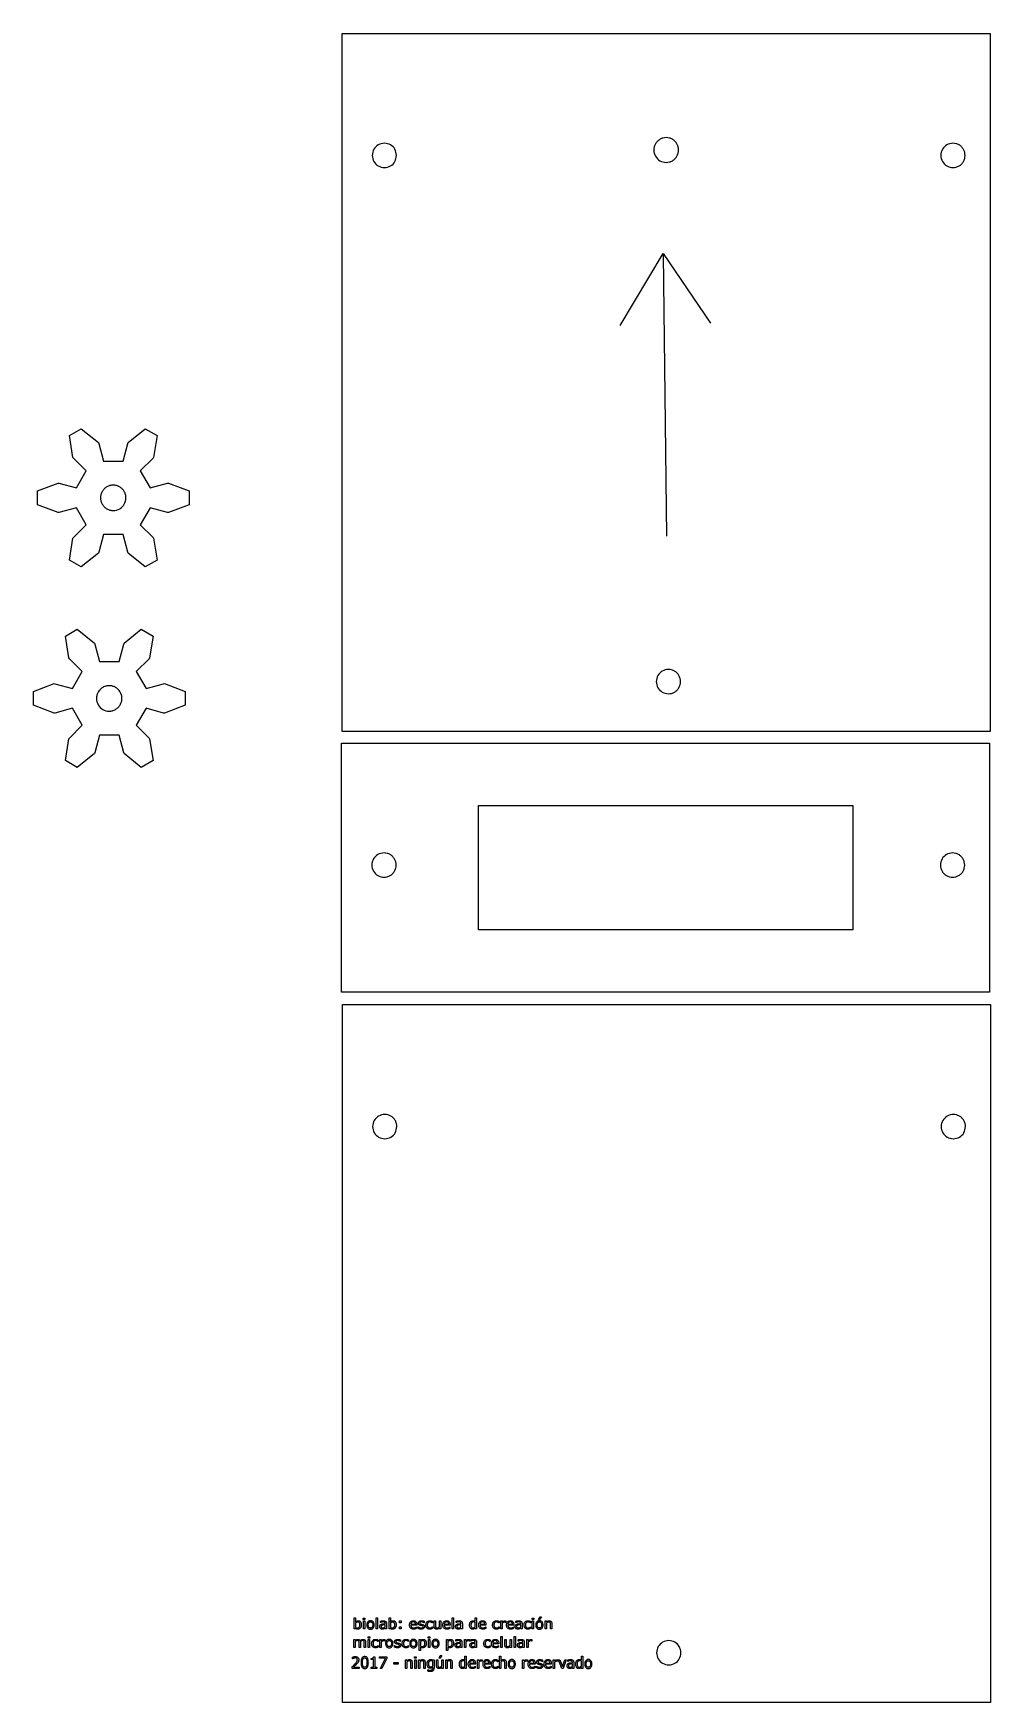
# Model space of a CAD drawing. Extents: x -287 to -95, y -20 to 315.
import ezdxf

# ---------------------------------------------------------------- set-up
doc = ezdxf.new("R2010")
doc.units = 0
doc.layers.add('Capa_1', color=7, linetype='CONTINUOUS')

msp = doc.modelspace()

# ---------------------------------------------------------------- linework, layer by layer
at = {"layer": 'Capa_1', "color": 7}
for p, q in [((-225.127778, 314.949801), (-95.127781, 314.949801)), ((-225.127778, 174.949802), (-225.127778, 314.949801)), ((-95.127781, 314.949801), (-95.127781, 174.949802)), ((-214.213832, 290.474274), (-214.213832, 290.474274)), ((-100.167748, 290.474274), (-100.167748, 290.474274)), ((-169.333333, 256.369804), (-160.715861, 270.804071)), ((-160.715861, 270.804071), (-151.23664, 256.800678)), ((-160.715861, 270.588634), (-160.06955, 214.144189)), ((-279.846253, 234.285737), (-277.449974, 235.66923)), ((-277.449974, 235.66923), (-274.005906, 232.86864)), ((-268.074211, 232.86864), (-264.630143, 235.66923)), ((-264.630143, 235.66923), (-262.233864, 234.285737)), ((-279.142904, 229.902792), (-279.846253, 234.285737)), ((-274.005906, 232.86864), (-273.941289, 232.705705)), ((-273.941289, 232.705705), (-273.004049, 229.182612)), ((-269.076068, 229.182612), (-268.138828, 232.705705)), ((-268.138828, 232.705705), (-268.074211, 232.86864)), ((-262.233864, 234.285737), (-262.937213, 229.902792)), ((-279.034107, 229.765364), (-279.142904, 229.902792)), ((-276.451639, 227.192144), (-279.034107, 229.765364)), ((-273.004049, 229.182612), (-269.076068, 229.182612)), ((-263.04601, 229.765364), (-265.628478, 227.192144)), ((-262.937213, 229.902792), (-263.04601, 229.765364)), ((-286.256166, 223.183445), (-282.108752, 224.7658)), ((-282.108752, 224.7658), (-281.935338, 224.740287)), ((-281.935338, 224.740287), (-278.415629, 223.790415)), ((-278.415629, 223.790415), (-276.451639, 227.192144)), ((-265.628478, 227.192144), (-263.664488, 223.790415)), ((-263.664488, 223.790415), (-260.144779, 224.740287)), ((-260.144779, 224.740287), (-259.971365, 224.7658)), ((-259.971365, 224.7658), (-255.823951, 223.183445)), ((-286.256166, 220.416459), (-286.256166, 223.183445)), ((-268.490057, 221.799947), (-268.490057, 221.799947)), ((-255.823951, 223.183445), (-255.823951, 220.416459)), ((-282.108752, 218.834104), (-286.256166, 220.416459)), ((-281.935338, 218.859617), (-282.108752, 218.834104)), ((-278.415629, 219.80949), (-281.935338, 218.859617)), ((-276.451639, 216.407761), (-278.415629, 219.80949)), ((-263.664488, 219.80949), (-265.628478, 216.407761)), ((-260.144779, 218.859617), (-263.664488, 219.80949)), ((-259.971365, 218.834104), (-260.144779, 218.859617)), ((-255.823951, 220.416459), (-259.971365, 218.834104)), ((-279.034107, 213.834541), (-276.451639, 216.407761)), ((-273.004049, 214.417293), (-273.941289, 210.8942)), ((-269.076068, 214.417293), (-273.004049, 214.417293)), ((-268.138828, 210.8942), (-269.076068, 214.417293)), ((-265.628478, 216.407761), (-263.04601, 213.834541)), ((-279.846253, 209.314167), (-279.142904, 213.697112)), ((-279.142904, 213.697112), (-279.034107, 213.834541)), ((-263.04601, 213.834541), (-262.937213, 213.697112)), ((-262.937213, 213.697112), (-262.233864, 209.314167)), ((-277.449974, 207.930675), (-279.846253, 209.314167)), ((-274.005906, 210.731264), (-277.449974, 207.930675)), ((-273.941289, 210.8942), (-274.005906, 210.731264)), ((-268.074211, 210.731264), (-268.138828, 210.8942)), ((-264.630143, 207.930675), (-268.074211, 210.731264)), ((-262.233864, 209.314167), (-264.630143, 207.930675)), ((-280.65128, 194.062131), (-278.255002, 195.445623)), ((-278.255002, 195.445623), (-274.810934, 192.645034)), ((-268.879238, 192.645034), (-265.43517, 195.445623)), ((-265.43517, 195.445623), (-263.038892, 194.062131)), ((-279.947932, 189.679186), (-280.65128, 194.062131)), ((-274.810934, 192.645034), (-274.746316, 192.482098)), ((-274.746316, 192.482098), (-273.809076, 188.959005)), ((-269.881096, 188.959005), (-268.943856, 192.482098)), ((-268.943856, 192.482098), (-268.879238, 192.645034)), ((-263.038892, 194.062131), (-263.742241, 189.679186)), ((-279.839135, 189.541758), (-279.947932, 189.679186)), ((-277.256666, 186.968537), (-279.839135, 189.541758)), ((-273.809076, 188.959005), (-269.881096, 188.959005)), ((-263.851037, 189.541758), (-266.433506, 186.968537)), ((-263.742241, 189.679186), (-263.851037, 189.541758)), ((-287.061193, 182.959839), (-282.91378, 184.542194)), ((-282.91378, 184.542194), (-282.740365, 184.516681)), ((-282.740365, 184.516681), (-279.220656, 183.566808)), ((-279.220656, 183.566808), (-277.256666, 186.968537)), ((-266.433506, 186.968537), (-264.469516, 183.566808)), ((-264.469516, 183.566808), (-260.949807, 184.516681)), ((-260.949807, 184.516681), (-260.776393, 184.542194)), ((-260.776393, 184.542194), (-256.628979, 182.959839)), ((-287.061193, 180.192853), (-287.061193, 182.959839)), ((-269.295084, 181.576343), (-269.295084, 181.576343)), ((-256.628979, 182.959839), (-256.628979, 180.192853)), ((-159.683086, 182.507741), (-159.683086, 182.507741)), ((-282.91378, 178.610498), (-287.061193, 180.192853)), ((-282.740365, 178.636011), (-282.91378, 178.610498)), ((-279.220656, 179.585883), (-282.740365, 178.636011)), ((-277.256666, 176.184154), (-279.220656, 179.585883)), ((-264.469516, 179.585883), (-266.433506, 176.184154)), ((-260.949807, 178.636011), (-264.469516, 179.585883)), ((-260.776393, 178.610498), (-260.949807, 178.636011)), ((-256.628979, 180.192853), (-260.776393, 178.610498)), ((-279.839135, 173.610934), (-277.256666, 176.184154)), ((-273.809076, 174.193686), (-274.746316, 170.670593)), ((-269.881096, 174.193686), (-273.809076, 174.193686)), ((-268.943856, 170.670593), (-269.881096, 174.193686)), ((-266.433506, 176.184154), (-263.851037, 173.610934)), ((-95.127781, 174.949802), (-225.127778, 174.949802)), ((-280.65128, 169.090561), (-279.947932, 173.473506)), ((-279.947932, 173.473506), (-279.839135, 173.610934)), ((-263.851037, 173.610934), (-263.742241, 173.473506)), ((-263.742241, 173.473506), (-263.038892, 169.090561)), ((-225.24926, 172.628552), (-95.249272, 172.628552)), ((-225.24926, 122.628551), (-225.24926, 172.628552)), ((-95.249272, 172.628552), (-95.249272, 122.628551)), ((-278.255002, 167.707068), (-280.65128, 169.090561)), ((-274.810934, 170.507658), (-278.255002, 167.707068)), ((-274.746316, 170.670593), (-274.810934, 170.507658)), ((-268.879238, 170.507658), (-268.943856, 170.670593)), ((-265.43517, 167.707068), (-268.879238, 170.507658)), ((-263.038892, 169.090561), (-265.43517, 167.707068)), ((-197.772432, 160.101718), (-122.7261, 160.101718)), ((-197.772432, 135.155385), (-197.772432, 160.101718)), ((-122.7261, 160.101718), (-122.7261, 135.155385)), ((-214.292719, 148.146994), (-214.292719, 148.146994)), ((-100.24664, 148.146994), (-100.24664, 148.146994)), ((-122.7261, 135.155385), (-197.772432, 135.155385)), ((-95.249272, 122.628551), (-225.24926, 122.628551)), ((-225.057222, 120.174008), (-95.057217, 120.174008)), ((-225.057222, -19.825992), (-225.057222, 120.174008)), ((-95.057217, 120.174008), (-95.057217, -19.825992)), ((-214.14328, 95.698474), (-214.14328, 95.698474)), ((-100.097201, 95.698474), (-100.097201, 95.698474)), ((-222.698452, -5.052053), (-222.698452, -2.81485)), ((-222.698452, -2.81485), (-222.42835, -2.81485)), ((-222.42835, -2.81485), (-222.42835, -3.614263)), ((-220.879577, -3.177173), (-220.879577, -2.896804)), ((-220.879577, -2.896804), (-220.574994, -2.896804)), ((-220.574994, -3.177173), (-220.879577, -3.177173)), ((-220.574994, -2.896804), (-220.574994, -3.177173)), ((-220.574994, -3.177173), (-220.574994, -3.177173)), ((-218.276256, -5.052053), (-218.276256, -2.81485)), ((-218.276256, -2.81485), (-218.006155, -2.81485)), ((-218.006155, -2.81485), (-218.006155, -5.052053)), ((-215.71029, -5.052053), (-215.71029, -2.81485)), ((-215.71029, -2.81485), (-215.440189, -2.81485)), ((-215.440189, -2.81485), (-215.440189, -3.614263)), ((-203.064361, -5.052053), (-203.064361, -2.81485)), ((-203.064361, -2.81485), (-202.79426, -2.81485)), ((-202.79426, -2.81485), (-202.79426, -5.052053)), ((-198.432407, -3.510753), (-198.432407, -2.814861)), ((-198.432407, -2.814861), (-198.162303, -2.814861)), ((-198.162303, -2.814861), (-198.162303, -5.052064)), ((-187.007679, -3.177173), (-187.007679, -2.896804)), ((-187.007679, -2.896804), (-186.703097, -2.896804)), ((-186.703097, -3.177173), (-187.007679, -3.177173)), ((-186.703097, -2.896804), (-186.703097, -3.177173)), ((-186.703097, -3.177173), (-186.703097, -3.177173)), ((-185.726126, -3.18005), (-185.468957, -2.642316)), ((-185.512056, -3.18005), (-185.726126, -3.18005)), ((-185.119836, -2.642316), (-185.512056, -3.18005)), ((-185.468957, -2.642316), (-185.119836, -2.642316)), ((-185.119836, -2.642316), (-185.119836, -2.642316)), ((-222.445591, -5.052053), (-222.698452, -5.052053)), ((-222.428351, -4.977287), (-222.445591, -5.052053)), ((-222.428351, -3.841441), (-222.428351, -4.761628)), ((-221.564888, -4.244024), (-221.564888, -4.244024)), ((-221.286165, -4.236825), (-221.286166, -4.236825)), ((-220.862336, -5.052053), (-220.862336, -3.44604)), ((-220.862336, -3.44604), (-220.592234, -3.44604)), ((-220.592234, -5.052053), (-220.862336, -5.052053)), ((-220.592234, -3.44604), (-220.592234, -5.052053)), ((-220.592234, -5.052053), (-220.592234, -5.052053)), ((-219.911001, -6.912164), (-219.911001, -6.631795)), ((-219.911001, -6.631795), (-219.606418, -6.631795)), ((-219.606418, -6.631795), (-219.606418, -6.912164)), ((-218.977371, -4.249766), (-218.977371, -4.249766)), ((-218.69865, -4.249766), (-218.69865, -4.249766)), ((-218.006155, -5.052053), (-218.276256, -5.052053)), ((-218.006155, -5.052053), (-218.006155, -5.052053)), ((-217.454459, -3.755184), (-217.454459, -3.480563)), ((-217.440091, -3.755184), (-217.454459, -3.755184)), ((-216.501919, -3.990967), (-216.501919, -3.949273)), ((-216.501919, -4.656661), (-216.501919, -4.209506)), ((-216.501919, -4.656664), (-216.501919, -4.656661)), ((-216.501919, -5.052053), (-216.501919, -4.880956)), ((-216.233254, -5.052053), (-216.501919, -5.052053)), ((-216.233254, -3.962215), (-216.233254, -5.052062)), ((-216.233254, -5.052062), (-216.233254, -5.052053)), ((-215.457429, -5.052053), (-215.71029, -5.052053)), ((-215.440189, -4.977287), (-215.457429, -5.052053)), ((-215.440189, -3.841441), (-215.440189, -4.761628)), ((-214.576726, -4.244024), (-214.576726, -4.244024)), ((-214.298003, -4.236825), (-214.298004, -4.236825)), ((-213.645737, -3.855811), (-213.645737, -3.44604)), ((-213.645737, -3.44604), (-213.302363, -3.44604)), ((-213.302363, -3.855811), (-213.645737, -3.855811)), ((-213.645737, -5.052053), (-213.645737, -4.642282)), ((-213.645737, -4.642282), (-213.302363, -4.642282)), ((-213.302363, -5.052053), (-213.645737, -5.052053)), ((-213.302363, -3.44604), (-213.302363, -3.855811)), ((-213.302363, -3.855811), (-213.302363, -3.855811)), ((-213.302363, -4.642282), (-213.302363, -5.052053)), ((-213.302363, -5.052053), (-213.302363, -5.052053)), ((-211.34269, -4.070042), (-210.423195, -4.070042)), ((-210.160277, -4.277085), (-211.34269, -4.277085)), ((-210.423195, -4.070042), (-210.423195, -4.070042)), ((-210.206252, -4.659535), (-210.191883, -4.659535)), ((-210.191883, -4.659535), (-210.191883, -4.954283)), ((-210.160276, -4.277085), (-210.160277, -4.277085)), ((-210.160276, -4.130429), (-210.160276, -4.277085)), ((-209.858567, -4.95572), (-209.858567, -4.652347)), ((-209.858567, -4.652347), (-209.844199, -4.652347)), ((-208.667533, -3.816991), (-208.681901, -3.816991)), ((-208.667533, -3.527994), (-208.667533, -3.816991)), ((-208.604319, -4.589083), (-208.604319, -4.589083)), ((-207.842628, -6.912164), (-207.842628, -6.631795)), ((-207.842628, -6.631795), (-207.538047, -6.631795)), ((-207.538047, -6.631795), (-207.538047, -6.912164)), ((-207.029685, -3.842869), (-207.044045, -3.842869)), ((-207.044045, -4.653781), (-207.029685, -4.653781)), ((-207.029685, -3.542373), (-207.029685, -3.842869)), ((-207.029685, -4.653781), (-207.029685, -4.951406)), ((-207.029685, -4.951406), (-207.029685, -4.951409)), ((-206.693493, -4.488438), (-206.693493, -3.44604)), ((-206.693493, -3.44604), (-206.423392, -3.44604)), ((-206.423392, -3.44604), (-206.423392, -4.360476)), ((-205.621719, -4.645159), (-205.621719, -3.44604)), ((-205.621719, -3.44604), (-205.351615, -3.44604)), ((-205.621708, -5.052053), (-205.621708, -4.873766)), ((-205.351604, -5.052053), (-205.621708, -5.052053)), ((-205.351615, -3.44604), (-205.351615, -5.052053)), ((-205.351615, -5.052053), (-205.351604, -5.052053)), ((-204.65911, -4.070042), (-203.739614, -4.070042)), ((-203.476696, -4.277085), (-204.65911, -4.277085)), ((-203.739614, -4.070042), (-203.739614, -4.070042)), ((-203.522673, -4.659535), (-203.508313, -4.659535)), ((-203.508313, -4.659535), (-203.508313, -4.954283)), ((-203.476705, -4.130429), (-203.476705, -4.277085)), ((-203.476705, -4.277085), (-203.476696, -4.277085)), ((-202.79426, -5.052053), (-203.064361, -5.052053)), ((-202.79426, -5.052053), (-202.79426, -5.052053)), ((-202.242556, -3.755184), (-202.242556, -3.480563)), ((-202.228196, -3.755184), (-202.242556, -3.755184)), ((-201.290024, -3.990967), (-201.290024, -3.949273)), ((-201.290024, -4.656661), (-201.290024, -4.209506)), ((-201.290024, -4.656664), (-201.290024, -4.656661)), ((-201.290024, -5.052053), (-201.290024, -4.880956)), ((-201.02136, -5.052053), (-201.290024, -5.052053)), ((-201.021351, -5.052062), (-201.02136, -5.052053)), ((-201.021351, -3.962215), (-201.021351, -5.052062)), ((-198.432407, -4.656661), (-198.432407, -3.735037)), ((-198.432407, -4.656664), (-198.432407, -4.656661)), ((-198.432407, -5.052053), (-198.432407, -4.883831)), ((-198.162303, -5.052053), (-198.432407, -5.052053)), ((-198.162303, -5.052064), (-198.162303, -5.052053)), ((-197.46981, -4.070042), (-196.550314, -4.070042)), ((-196.287396, -4.277085), (-197.46981, -4.277085)), ((-196.550314, -4.070042), (-196.550314, -4.070042)), ((-196.333372, -4.659535), (-196.319012, -4.659535)), ((-196.319012, -4.659535), (-196.319012, -4.954283)), ((-196.287404, -4.130429), (-196.287404, -4.277085)), ((-196.287404, -4.277085), (-196.287396, -4.277085)), ((-193.656777, -3.842869), (-193.671137, -3.842869)), ((-193.671137, -4.653781), (-193.656777, -4.653781)), ((-193.656777, -3.542373), (-193.656777, -3.842869)), ((-193.656777, -4.653781), (-193.656777, -4.951406)), ((-193.656777, -4.951406), (-193.656777, -4.951409)), ((-193.309086, -5.052042), (-193.309086, -3.446029)), ((-193.309086, -3.446029), (-193.038985, -3.446029)), ((-193.038985, -5.052042), (-193.309086, -5.052042)), ((-193.303114, -8.787044), (-193.303114, -6.549841)), ((-193.303114, -6.549841), (-193.033013, -6.549841)), ((-193.038985, -3.446029), (-193.038985, -3.683264)), ((-193.038985, -3.911873), (-193.038985, -5.052042)), ((-193.033013, -6.549841), (-193.033013, -8.787044)), ((-192.307706, -3.740788), (-192.322066, -3.740788)), ((-192.307698, -3.740774), (-192.307706, -3.740788)), ((-192.307698, -3.463279), (-192.307698, -3.740774)), ((-191.889624, -4.070042), (-190.970128, -4.070042)), ((-190.70721, -4.277085), (-191.889624, -4.277085)), ((-190.970128, -4.070042), (-190.970128, -4.070042)), ((-190.753186, -4.659535), (-190.738827, -4.659535)), ((-190.738827, -4.659535), (-190.738827, -4.954283)), ((-190.707218, -4.130429), (-190.707218, -4.277085)), ((-190.707218, -4.277085), (-190.70721, -4.277085)), ((-190.642326, -8.787044), (-190.642326, -6.549841)), ((-190.642326, -6.549841), (-190.372225, -6.549841)), ((-190.372225, -6.549841), (-190.372225, -8.787044)), ((-190.271879, -3.755184), (-190.271879, -3.480563)), ((-190.257519, -3.755184), (-190.271879, -3.755184)), ((-189.319347, -3.990967), (-189.319347, -3.949273)), ((-189.319347, -4.656661), (-189.319347, -4.209506)), ((-189.319347, -4.656664), (-189.319347, -4.656661)), ((-189.319347, -5.052053), (-189.319347, -4.880956)), ((-189.050683, -5.052053), (-189.319347, -5.052053)), ((-189.050674, -5.052062), (-189.050683, -5.052053)), ((-189.050674, -3.962215), (-189.050674, -5.052062)), ((-187.340996, -3.842869), (-187.355356, -3.842869)), ((-187.355356, -4.653781), (-187.340996, -4.653781)), ((-187.340996, -3.542373), (-187.340996, -3.842869)), ((-187.340996, -4.653781), (-187.340996, -4.951406)), ((-187.340996, -4.951406), (-187.340996, -4.951409)), ((-186.990436, -5.052053), (-186.990436, -3.44604)), ((-186.990436, -3.44604), (-186.720335, -3.44604)), ((-186.720335, -5.052053), (-186.990436, -5.052053)), ((-186.720335, -3.44604), (-186.720335, -5.052053)), ((-186.720335, -5.052053), (-186.720335, -5.052053)), ((-185.105476, -4.249766), (-185.105476, -4.249766)), ((-184.826754, -4.249766), (-184.826754, -4.249766)), ((-184.407224, -5.052053), (-184.407224, -3.44604)), ((-184.407224, -3.44604), (-184.137123, -3.44604)), ((-184.137123, -5.052053), (-184.407224, -5.052053)), ((-184.137123, -3.44604), (-184.137123, -3.624328)), ((-184.137123, -3.852934), (-184.137123, -5.052053)), ((-183.335448, -5.052053), (-183.335448, -4.137617)), ((-183.065347, -5.052053), (-183.335448, -5.052053)), ((-183.065336, -5.052053), (-183.065347, -5.052053)), ((-183.065336, -4.009655), (-183.065336, -5.052053)), ((-222.758565, -8.787044), (-222.758565, -7.181031)), ((-222.758565, -7.181031), (-222.488463, -7.181031)), ((-222.488463, -8.787044), (-222.758565, -8.787044)), ((-222.488463, -7.181031), (-222.488463, -7.359316)), ((-222.488463, -7.587925), (-222.488463, -8.787044)), ((-221.722696, -8.787044), (-221.722696, -7.872608)), ((-221.452594, -8.787044), (-221.722696, -8.787044)), ((-221.452594, -7.759022), (-221.452594, -8.787044)), ((-220.686825, -8.787044), (-220.686825, -7.872608)), ((-220.416723, -8.787044), (-220.686825, -8.787044)), ((-220.416726, -7.744646), (-220.416726, -8.787044)), ((-220.416726, -8.787044), (-220.416723, -8.787044)), ((-219.606418, -6.912164), (-219.911001, -6.912164)), ((-219.89376, -8.787044), (-219.89376, -7.181031)), ((-219.89376, -7.181031), (-219.623659, -7.181031)), ((-219.623659, -8.787044), (-219.89376, -8.787044)), ((-219.623659, -7.181031), (-219.623659, -8.787044)), ((-219.623659, -8.787044), (-219.623659, -8.787044)), ((-219.606418, -6.912164), (-219.606418, -6.912164)), ((-217.9111, -7.57786), (-217.925468, -7.57786)), ((-217.925468, -8.388772), (-217.9111, -8.388772)), ((-217.9111, -7.277364), (-217.9111, -7.57786)), ((-217.9111, -8.388772), (-217.9111, -8.686394)), ((-217.9111, -8.686394), (-217.9111, -8.686397)), ((-217.563416, -8.787033), (-217.563416, -7.18102)), ((-217.563416, -7.18102), (-217.293315, -7.18102)), ((-217.293315, -8.787033), (-217.563416, -8.787033)), ((-217.293315, -7.18102), (-217.293315, -7.418255)), ((-217.293315, -7.646864), (-217.293315, -8.787033)), ((-216.562028, -7.475779), (-216.576396, -7.475779)), ((-216.562029, -7.19827), (-216.562029, -7.475765)), ((-216.562029, -7.475765), (-216.562028, -7.475779)), ((-215.21583, -7.984755), (-215.21583, -7.984755)), ((-214.937108, -7.984755), (-214.937108, -7.984755)), ((-214.625341, -8.690711), (-214.625341, -8.387338)), ((-214.625341, -8.387338), (-214.610973, -8.387338)), ((-213.434307, -7.551982), (-213.448675, -7.551982)), ((-213.434307, -7.262985), (-213.434307, -7.551982)), ((-213.371093, -8.324074), (-213.371093, -8.324074)), ((-211.796458, -7.57786), (-211.810826, -7.57786)), ((-211.810826, -8.388772), (-211.796458, -8.388772)), ((-211.796458, -7.277364), (-211.796458, -7.57786)), ((-211.796458, -8.388772), (-211.796458, -8.686394)), ((-211.796458, -8.686394), (-211.796458, -8.686397)), ((-210.359747, -7.984755), (-210.359747, -7.984755)), ((-210.081025, -7.984755), (-210.081025, -7.984755)), ((-209.661505, -9.379403), (-209.661505, -7.18102)), ((-209.661505, -7.18102), (-209.391404, -7.18102)), ((-209.391404, -9.379403), (-209.661505, -9.379403)), ((-209.391404, -7.18102), (-209.391404, -7.349242)), ((-209.391404, -7.576435), (-209.391404, -8.486556)), ((-209.391404, -8.706516), (-209.391404, -9.379403)), ((-208.527941, -7.971827), (-208.527941, -7.971827)), ((-208.249219, -7.964616), (-208.249219, -7.964628)), ((-207.538047, -6.912164), (-207.842628, -6.912164)), ((-207.825385, -8.787044), (-207.825385, -7.181031)), ((-207.825385, -7.181031), (-207.555284, -7.181031)), ((-207.555284, -8.787044), (-207.825385, -8.787044)), ((-207.555284, -7.181031), (-207.555284, -8.787044)), ((-207.555284, -8.787044), (-207.555284, -8.787044)), ((-207.538047, -6.912164), (-207.538047, -6.912164)), ((-205.940423, -7.984755), (-205.940423, -7.984755)), ((-205.661703, -7.984755), (-205.661703, -7.984755)), ((-204.207752, -9.379403), (-204.207752, -7.18102)), ((-204.207752, -7.18102), (-203.937649, -7.18102)), ((-203.937649, -9.379403), (-204.207752, -9.379403)), ((-203.937649, -7.18102), (-203.937649, -7.349242)), ((-203.937649, -7.576435), (-203.937649, -8.486556)), ((-203.937649, -8.706516), (-203.937649, -9.379403)), ((-203.074187, -7.971827), (-203.074187, -7.971827)), ((-202.795464, -7.964616), (-202.795464, -7.964628)), ((-202.34864, -7.490172), (-202.34864, -7.215554)), ((-202.334281, -7.490172), (-202.34864, -7.490172)), ((-201.396109, -7.725959), (-201.396109, -7.684264)), ((-201.396109, -8.391652), (-201.396109, -7.944498)), ((-201.396109, -8.391655), (-201.396109, -8.391652)), ((-201.396109, -8.787044), (-201.396109, -8.615945)), ((-201.127444, -8.787044), (-201.396109, -8.787044)), ((-201.127435, -8.787053), (-201.127444, -8.787044)), ((-201.127435, -7.697206), (-201.127435, -8.787053)), ((-200.604474, -8.787033), (-200.604474, -7.18102)), ((-200.604474, -7.18102), (-200.334373, -7.18102)), ((-200.334373, -8.787033), (-200.604474, -8.787033)), ((-200.334373, -7.18102), (-200.334373, -7.418255)), ((-200.334373, -7.646864), (-200.334373, -8.787033)), ((-199.603094, -7.475779), (-199.617453, -7.475779)), ((-199.603088, -7.475765), (-199.603094, -7.475779)), ((-199.603088, -7.19827), (-199.603088, -7.475765)), ((-199.371775, -7.490172), (-199.371775, -7.215554)), ((-199.357415, -7.490172), (-199.371775, -7.490172)), ((-198.419244, -7.725959), (-198.419244, -7.684264)), ((-198.419244, -8.391652), (-198.419244, -7.944498)), ((-198.419244, -8.391655), (-198.419244, -8.391652)), ((-198.419244, -8.787044), (-198.419244, -8.615945)), ((-198.150579, -8.787044), (-198.419244, -8.787044)), ((-198.15057, -8.787053), (-198.150579, -8.787044)), ((-198.15057, -7.697206), (-198.15057, -8.787053)), ((-195.406459, -7.57786), (-195.420819, -7.57786)), ((-195.420819, -8.388772), (-195.406459, -8.388772)), ((-195.406459, -7.277364), (-195.406459, -7.57786)), ((-195.406459, -8.388772), (-195.406459, -8.686394)), ((-195.406459, -8.686394), (-195.406459, -8.686397)), ((-194.897863, -7.805033), (-193.97837, -7.805033)), ((-193.715452, -8.012073), (-194.897863, -8.012073)), ((-193.97837, -7.805033), (-193.97837, -7.805033)), ((-193.761426, -8.394526), (-193.747066, -8.394526)), ((-193.747066, -8.394526), (-193.747066, -8.689274)), ((-193.715458, -7.86542), (-193.715458, -8.012073)), ((-193.715458, -8.012073), (-193.715452, -8.012073)), ((-193.033013, -8.787044), (-193.303114, -8.787044)), ((-193.033013, -8.787044), (-193.033013, -8.787044)), ((-192.51867, -8.223429), (-192.51867, -7.181031)), ((-192.51867, -7.181031), (-192.248569, -7.181031)), ((-192.248569, -7.181031), (-192.248569, -8.095467)), ((-191.446896, -8.38015), (-191.446896, -7.181031)), ((-191.446896, -7.181031), (-191.176795, -7.181031)), ((-191.446885, -8.787044), (-191.446885, -8.608757)), ((-191.176784, -8.787044), (-191.446885, -8.787044)), ((-191.176795, -7.181031), (-191.176795, -8.787044)), ((-191.176795, -8.787044), (-191.176784, -8.787044)), ((-190.372225, -8.787044), (-190.642326, -8.787044)), ((-190.372225, -8.787044), (-190.372225, -8.787044)), ((-189.820521, -7.490172), (-189.820521, -7.215554)), ((-189.806162, -7.490172), (-189.820521, -7.490172)), ((-188.867987, -7.725959), (-188.867987, -7.684264)), ((-188.867987, -8.391652), (-188.867987, -7.944498)), ((-188.867987, -8.391655), (-188.867987, -8.391652)), ((-188.867987, -8.787044), (-188.867987, -8.615945)), ((-188.599322, -8.787044), (-188.867987, -8.787044)), ((-188.599316, -8.787053), (-188.599322, -8.787044)), ((-188.599316, -7.697206), (-188.599316, -8.787053)), ((-188.076352, -8.787033), (-188.076352, -7.18102)), ((-188.076352, -7.18102), (-187.806251, -7.18102)), ((-187.806251, -8.787033), (-188.076352, -8.787033)), ((-187.806251, -7.18102), (-187.806251, -7.418255)), ((-187.806251, -7.646864), (-187.806251, -8.787033)), ((-187.074972, -7.475779), (-187.089331, -7.475779)), ((-187.074963, -7.475765), (-187.074972, -7.475779)), ((-187.074963, -7.19827), (-187.074963, -7.475765)), ((-223.125179, -12.951598), (-223.125179, -12.628128)), ((-221.705746, -12.951598), (-223.125179, -12.951598)), ((-223.073077, -11.068054), (-223.073077, -10.74304)), ((-223.058995, -11.068054), (-223.073077, -11.068054)), ((-222.833689, -12.686942), (-221.705747, -12.686942)), ((-221.705747, -12.686942), (-221.705747, -12.951598)), ((-221.705747, -12.951598), (-221.705746, -12.951598)), ((-220.24266, -12.501219), (-220.24266, -12.501219)), ((-219.872313, -11.798566), (-219.872313, -11.798566)), ((-219.287923, -11.171752), (-219.287923, -10.961264)), ((-218.851391, -11.171752), (-219.287923, -11.171752)), ((-219.287923, -12.951598), (-219.287923, -12.716349)), ((-219.287923, -12.716349), (-218.851391, -12.716349)), ((-218.15294, -12.951598), (-219.287923, -12.951598)), ((-218.851391, -12.716349), (-218.851391, -11.171752)), ((-218.799289, -10.639348), (-218.581023, -10.639348)), ((-218.581023, -10.639348), (-218.581023, -12.716352)), ((-218.581023, -12.716352), (-218.15294, -12.716352)), ((-218.15294, -12.716352), (-218.15294, -12.951601)), ((-218.15294, -12.951601), (-218.15294, -12.951598)), ((-217.626285, -10.917931), (-217.626285, -10.647082)), ((-217.626285, -10.647082), (-216.191363, -10.647082)), ((-216.432159, -10.917931), (-217.626285, -10.917931)), ((-217.441815, -12.951598), (-216.432159, -10.917931)), ((-217.140468, -12.951598), (-217.441815, -12.951598)), ((-216.191363, -10.992219), (-217.140468, -12.951598)), ((-216.191363, -10.647082), (-216.191363, -10.992219)), ((-216.191363, -10.992219), (-216.191363, -10.992219)), ((-214.777563, -12.083342), (-214.777563, -11.803208)), ((-214.777563, -11.803208), (-213.898866, -11.803208)), ((-213.898866, -12.083342), (-214.777563, -12.083342)), ((-213.898866, -11.803208), (-213.898866, -12.083342)), ((-213.898866, -12.083342), (-213.898866, -12.083342)), ((-212.406209, -12.951598), (-212.406209, -11.222826)), ((-212.406209, -11.222826), (-212.141474, -11.222826)), ((-212.141474, -12.951598), (-212.406209, -12.951598)), ((-212.141474, -11.222826), (-212.141474, -11.414738)), ((-212.141474, -11.660822), (-212.141474, -12.951598)), ((-211.355716, -12.951598), (-211.355716, -11.967265)), ((-211.09098, -12.951598), (-211.355716, -12.951598)), ((-211.090981, -11.829521), (-211.090981, -12.951598)), ((-211.090981, -12.951598), (-211.09098, -12.951598)), ((-210.595306, -10.933405), (-210.595306, -10.631605)), ((-210.595306, -10.631605), (-210.296774, -10.631605)), ((-210.296774, -10.933405), (-210.595306, -10.933405)), ((-210.578408, -12.951598), (-210.578408, -11.222826)), ((-210.578408, -11.222826), (-210.313672, -11.222826)), ((-210.313672, -12.951598), (-210.578408, -12.951598)), ((-210.313672, -11.222826), (-210.313672, -12.951598)), ((-210.313672, -12.951598), (-210.313672, -12.951598)), ((-210.296774, -10.631605), (-210.296774, -10.933405)), ((-210.296774, -10.933405), (-210.296774, -10.933405)), ((-209.798288, -12.951598), (-209.798288, -11.222826)), ((-209.798288, -11.222826), (-209.533553, -11.222826)), ((-209.533553, -12.951598), (-209.798288, -12.951598)), ((-209.533553, -11.222826), (-209.533553, -11.414738)), ((-209.533553, -11.660822), (-209.533553, -12.951598)), ((-208.747789, -12.951598), (-208.747789, -11.967265)), ((-208.483054, -12.951598), (-208.747789, -12.951598)), ((-208.48306, -11.829521), (-208.48306, -12.951598)), ((-208.48306, -12.951598), (-208.483054, -12.951598)), ((-207.916971, -13.531981), (-207.916971, -13.234826)), ((-207.916971, -13.234826), (-207.902892, -13.234826)), ((-206.962233, -12.476454), (-206.962233, -11.53391)), ((-206.962233, -12.476446), (-206.962233, -12.476454)), ((-206.962227, -11.297114), (-206.945321, -11.222826)), ((-206.962227, -12.874212), (-206.962227, -12.716349)), ((-206.945321, -11.222826), (-206.697485, -11.222826)), ((-206.697485, -12.75504), (-206.697498, -12.75504)), ((-206.697485, -11.222826), (-206.697485, -12.75504)), ((-206.187743, -12.344903), (-206.187743, -11.222826)), ((-206.187743, -11.222826), (-205.923005, -11.222826)), ((-205.923005, -11.222826), (-205.923005, -12.207156)), ((-205.700516, -10.936503), (-205.448453, -10.357664)), ((-205.490699, -10.936503), (-205.700516, -10.936503)), ((-205.10627, -10.357664), (-205.490699, -10.936503)), ((-205.448453, -10.357664), (-205.10627, -10.357664)), ((-205.137263, -12.513601), (-205.137263, -11.222826)), ((-205.137263, -11.222826), (-204.872525, -11.222826)), ((-205.137249, -12.951598), (-205.137249, -12.759682)), ((-204.872512, -12.951598), (-205.137249, -12.951598)), ((-205.10627, -10.357664), (-205.10627, -10.357664)), ((-204.872525, -11.222826), (-204.872525, -12.951598)), ((-204.872525, -12.951598), (-204.872512, -12.951598)), ((-204.351496, -12.951598), (-204.351496, -11.222826)), ((-204.351496, -11.222826), (-204.086761, -11.222826)), ((-204.086761, -12.951598), (-204.351496, -12.951598)), ((-204.086761, -11.222826), (-204.086761, -11.414738)), ((-204.086761, -11.660822), (-204.086761, -12.951598)), ((-203.300997, -12.951598), (-203.300997, -11.967265)), ((-203.036262, -12.951598), (-203.300997, -12.951598)), ((-203.036268, -11.829521), (-203.036268, -12.951598)), ((-203.036268, -12.951598), (-203.036262, -12.951598)), ((-200.501561, -11.292474), (-200.501561, -10.54339)), ((-200.501561, -10.54339), (-200.236824, -10.54339)), ((-200.501561, -12.525981), (-200.501561, -11.53391)), ((-200.501561, -12.525981), (-200.501561, -12.525981)), ((-200.501561, -12.951598), (-200.501561, -12.770517)), ((-200.236824, -12.951598), (-200.501561, -12.951598)), ((-200.236824, -10.54339), (-200.236824, -12.951601)), ((-200.236824, -12.951601), (-200.236824, -12.951598)), ((-199.558089, -11.894524), (-198.656862, -11.894524)), ((-198.399167, -12.117391), (-199.558089, -12.117391)), ((-198.656862, -11.894524), (-198.656862, -11.894524)), ((-198.444228, -12.529078), (-198.430149, -12.529078)), ((-198.430149, -12.529078), (-198.430149, -12.846353)), ((-198.399169, -11.959527), (-198.399169, -12.117391)), ((-198.399169, -12.117391), (-198.399167, -12.117391)), ((-197.99784, -12.951595), (-197.99784, -11.222823)), ((-197.99784, -11.222823), (-197.733105, -11.222823)), ((-197.733105, -12.951595), (-197.99784, -12.951595)), ((-197.733105, -11.222823), (-197.733105, -11.478191)), ((-197.733105, -11.724275), (-197.733105, -12.951595)), ((-197.016348, -11.540103), (-197.030427, -11.540103)), ((-197.016348, -11.241403), (-197.016348, -11.540109)), ((-197.016348, -11.540109), (-197.016348, -11.540103)), ((-196.606568, -11.894524), (-195.705341, -11.894524)), ((-195.447649, -12.117391), (-196.606568, -12.117391)), ((-195.705341, -11.894524), (-195.705341, -11.894524)), ((-195.49271, -12.529078), (-195.478631, -12.529078)), ((-195.478631, -12.529078), (-195.478631, -12.846353)), ((-195.447651, -11.959527), (-195.447651, -12.117391)), ((-195.447651, -12.117391), (-195.447649, -12.117391)), ((-193.883173, -11.649987), (-193.897253, -11.649987)), ((-193.897253, -12.522874), (-193.883173, -12.522874)), ((-193.883173, -11.32652), (-193.883173, -11.649987)), ((-193.883173, -12.522874), (-193.883173, -12.843246)), ((-193.883173, -12.843246), (-193.883173, -12.843258)), ((-193.542403, -12.951598), (-193.542403, -10.543387)), ((-193.542403, -10.543387), (-193.277669, -10.543387)), ((-193.277669, -12.951598), (-193.542403, -12.951598)), ((-193.277669, -10.543387), (-193.277669, -11.414738)), ((-193.277669, -11.660822), (-193.277669, -12.951598)), ((-192.491904, -12.951598), (-192.491904, -11.967265)), ((-192.227167, -12.951598), (-192.491904, -12.951598)), ((-192.227175, -11.829521), (-192.227175, -12.951598)), ((-192.227175, -12.951598), (-192.227167, -12.951598)), ((-190.65002, -12.087984), (-190.65002, -12.087984)), ((-190.376836, -12.087984), (-190.376836, -12.087984)), ((-188.951769, -12.951595), (-188.951769, -11.222823)), ((-188.951769, -11.222823), (-188.687034, -11.222823)), ((-188.687034, -12.951595), (-188.951769, -12.951595)), ((-188.687034, -11.222823), (-188.687034, -11.478191)), ((-188.687034, -11.724275), (-188.687034, -12.951595)), ((-187.970279, -11.540103), (-187.984359, -11.540103)), ((-187.970277, -11.540109), (-187.970279, -11.540103)), ((-187.970277, -11.241403), (-187.970277, -11.540109)), ((-187.560505, -11.894524), (-186.659278, -11.894524)), ((-186.401583, -12.117391), (-187.560505, -12.117391)), ((-186.659278, -11.894524), (-186.659278, -11.894524)), ((-186.446644, -12.529078), (-186.432565, -12.529078)), ((-186.432565, -12.529078), (-186.432565, -12.846353)), ((-186.401586, -11.959527), (-186.401586, -12.117391)), ((-186.401586, -12.117391), (-186.401583, -12.117391)), ((-186.105866, -12.847903), (-186.105866, -12.521338)), ((-186.105866, -12.521338), (-186.091787, -12.521338)), ((-184.938497, -11.622131), (-184.952576, -11.622131)), ((-184.938497, -11.311043), (-184.938497, -11.622131)), ((-184.876535, -12.45324), (-184.876535, -12.45324)), ((-184.338615, -11.894524), (-183.437388, -11.894524)), ((-183.179693, -12.117391), (-184.338615, -12.117391)), ((-183.437388, -11.894524), (-183.437388, -11.894524)), ((-183.224755, -12.529078), (-183.210676, -12.529078)), ((-183.210676, -12.529078), (-183.210676, -12.846353)), ((-183.179696, -11.959527), (-183.179696, -12.117391)), ((-183.179696, -12.117391), (-183.179693, -12.117391)), ((-182.778364, -12.951595), (-182.778364, -11.222823)), ((-182.778364, -11.222823), (-182.513627, -11.222823)), ((-182.513627, -12.951595), (-182.778364, -12.951595)), ((-182.513627, -11.222823), (-182.513627, -11.478191)), ((-182.513627, -11.724275), (-182.513627, -12.951595)), ((-181.796872, -11.540103), (-181.810951, -11.540103)), ((-181.796869, -11.540109), (-181.796872, -11.540103)), ((-181.796869, -11.241403), (-181.796869, -11.540109)), ((-181.087157, -12.951598), (-181.719423, -11.222826)), ((-181.719423, -11.222826), (-181.432156, -11.222826)), ((-181.432156, -11.222826), (-180.94493, -12.598724)), ((-180.821012, -12.951598), (-181.087157, -12.951598)), ((-180.94493, -12.598724), (-180.461931, -11.222826)), ((-180.184519, -11.222826), (-180.821012, -12.951598)), ((-180.461931, -11.222826), (-180.184519, -11.222826)), ((-180.184519, -11.222826), (-180.184519, -11.222826)), ((-179.869086, -11.555592), (-179.869086, -11.259981)), ((-179.855007, -11.555592), (-179.869086, -11.555592)), ((-178.935474, -11.809401), (-178.935474, -11.764517)), ((-178.935474, -12.525981), (-178.935474, -12.04465)), ((-178.935474, -12.525993), (-178.935474, -12.525981)), ((-178.935474, -12.951598), (-178.935474, -12.767423)), ((-178.672148, -12.951598), (-178.935474, -12.951598)), ((-178.672145, -12.951598), (-178.672148, -12.951598)), ((-178.672145, -11.778447), (-178.672145, -12.951598)), ((-177.148513, -11.292474), (-177.148513, -10.54339)), ((-177.148513, -10.54339), (-176.883778, -10.54339)), ((-177.148513, -12.525981), (-177.148513, -11.53391)), ((-177.148513, -12.525981), (-177.148513, -12.525981)), ((-177.148513, -12.951598), (-177.148513, -12.770517)), ((-176.883778, -12.951598), (-177.148513, -12.951598)), ((-176.883778, -10.54339), (-176.883778, -12.951601)), ((-176.883778, -12.951601), (-176.883778, -12.951598)), ((-175.29536, -12.087984), (-175.29536, -12.087984)), ((-175.022178, -12.087984), (-175.022178, -12.087984)), ((-159.61253, -12.268047), (-159.61253, -12.268047)), ((-95.057217, -19.825992), (-225.057222, -19.825992))]:
    msp.add_line(p, q, dxfattribs=at)
at = {"layer": 'Capa_1', "color": 5}
msp.add_line((-157.644372, 291.566197), (-157.644372, 291.566197), dxfattribs=at)
at = {"layer": 'Capa_1', "color": 7}
for points, knots in [([(-214.213832, 290.474274), (-214.280811, 290.044685), (-214.412781, 289.19825), (-215.382959, 288.266393), (-216.648514, 287.921113), (-217.927356, 288.266393), (-218.858461, 289.19825), (-219.203998, 290.474274), (-218.858461, 291.750298), (-217.927356, 292.682154), (-216.648514, 293.027435), (-215.382959, 292.682154), (-214.412781, 291.750298), (-214.280811, 290.903862), (-214.213832, 290.474274)], [0, 0, 0, 0, 1.274165, 2.510539, 3.784704, 5.058869, 6.295242, 7.569407, 8.843572, 10.079946, 11.354111, 12.628276, 13.864649, 15.138814, 15.138814, 15.138814, 15.138814]), ([(-100.167748, 290.474274), (-100.183993, 290.261023), (-100.21635, 289.836287), (-100.472037, 289.241883), (-100.861076, 288.731217), (-101.372347, 288.33959), (-101.966922, 288.093602), (-102.815871, 287.980191), (-103.881779, 288.266057), (-104.812226, 289.198337), (-105.157985, 290.474274), (-104.812226, 291.750211), (-103.881779, 292.682491), (-102.815871, 292.968356), (-101.966922, 292.854945), (-101.372347, 292.608958), (-100.861076, 292.21733), (-100.472037, 291.706664), (-100.21635, 291.11226), (-100.183993, 290.687524), (-100.167748, 290.474274)], [0, 0, 0, 0, 0.637924, 1.270569, 1.908493, 2.546417, 3.179062, 3.816986, 5.09115, 6.327523, 7.601687, 8.875852, 10.112224, 11.386388, 12.024312, 12.656957, 13.294881, 13.932805, 14.56545, 15.203374, 15.203374, 15.203374, 15.203374]), ([(-268.490057, 221.799947), (-268.560224, 221.350454), (-268.698476, 220.464802), (-269.712497, 219.48926), (-270.817961, 219.190131), (-271.707562, 219.308804), (-272.329654, 219.566206), (-272.864004, 219.976006), (-273.27375, 220.510369), (-273.531382, 221.132355), (-273.619517, 221.799947), (-273.531383, 222.467539), (-273.27375, 223.089522), (-272.864011, 223.623902), (-272.329632, 224.033641), (-271.707645, 224.291274), (-271.040067, 224.379408), (-270.372423, 224.291274), (-269.750632, 224.03364), (-269.215536, 223.623901), (-268.808471, 223.089521), (-268.540912, 222.467539), (-268.507055, 222.023093), (-268.490057, 221.799947)], [0, 0, 0, 0, 1.33329, 2.627035, 3.960326, 4.627852, 5.289854, 5.95738, 6.624906, 7.286908, 7.954434, 8.621961, 9.283964, 9.95149, 10.619017, 11.281019, 11.948546, 12.616072, 13.278074, 13.9456, 14.613127, 15.275129, 15.942655, 15.942655, 15.942655, 15.942655]), ([(-159.683086, 182.507741), (-160.112676, 182.57472), (-160.959114, 182.706692), (-161.890943, 183.676862), (-162.236325, 184.942449), (-161.890665, 186.22117), (-160.960201, 187.152717), (-159.89427, 187.438762), (-159.04538, 187.325327), (-158.450623, 187.079345), (-157.940038, 186.687715), (-157.548444, 186.177051), (-157.302242, 185.582643), (-157.218014, 184.94467), (-157.302241, 184.306633), (-157.548449, 183.712416), (-157.940018, 183.201049), (-158.450699, 182.812036), (-159.045099, 182.556342), (-159.469835, 182.523986), (-159.683086, 182.507741)], [0, 0, 0, 0, 1.274164, 2.510537, 3.784701, 5.058865, 6.295238, 7.569402, 8.207326, 8.839971, 9.477895, 10.115819, 10.748464, 11.386388, 12.024312, 12.656957, 13.294882, 13.932805, 14.56545, 15.203374, 15.203374, 15.203374, 15.203374]), ([(-269.295084, 181.576343), (-269.312084, 181.353197), (-269.345942, 180.908752), (-269.613495, 180.286765), (-270.020586, 179.752403), (-270.555583, 179.3426), (-271.177746, 179.085208), (-272.066105, 178.966487), (-273.181359, 179.265974), (-274.155457, 180.240062), (-274.454942, 181.355347), (-274.336221, 182.243644), (-274.078829, 182.865996), (-273.669025, 183.400276), (-273.134665, 183.810042), (-272.512674, 184.067668), (-271.845097, 184.155805), (-271.177453, 184.06767), (-270.555661, 183.810037), (-270.020564, 183.400298), (-269.613499, 182.865919), (-269.34594, 182.243936), (-269.312083, 181.799489), (-269.295084, 181.576343)], [0, 0, 0, 0, 0.667526, 1.329528, 1.997054, 2.664581, 3.326583, 3.994109, 5.327399, 6.621144, 7.954434, 8.621961, 9.283963, 9.951489, 10.619015, 11.281017, 11.948543, 12.61607, 13.278072, 13.945599, 14.613126, 15.275128, 15.942655, 15.942655, 15.942655, 15.942655]), ([(-214.292719, 148.146994), (-214.308965, 147.933743), (-214.341321, 147.509007), (-214.597009, 146.914603), (-214.986048, 146.403937), (-215.497318, 146.01231), (-216.091893, 145.766322), (-216.940842, 145.652911), (-218.006751, 145.938776), (-218.937197, 146.871057), (-219.282957, 148.146994), (-218.937197, 149.422931), (-218.006751, 150.355211), (-216.940842, 150.641076), (-216.091893, 150.527665), (-215.497318, 150.281678), (-214.986048, 149.89005), (-214.597009, 149.379384), (-214.341321, 148.78498), (-214.308965, 148.360244), (-214.292719, 148.146994)], [0, 0, 0, 0, 0.637924, 1.270569, 1.908493, 2.546417, 3.179062, 3.816986, 5.09115, 6.327522, 7.601687, 8.875851, 10.112224, 11.386388, 12.024312, 12.656957, 13.294881, 13.932805, 14.56545, 15.203374, 15.203374, 15.203374, 15.203374]), ([(-100.24664, 148.146994), (-100.262886, 147.933743), (-100.295242, 147.509007), (-100.55093, 146.914603), (-100.939969, 146.403937), (-101.451239, 146.01231), (-102.045814, 145.766322), (-102.894763, 145.652911), (-103.960672, 145.938776), (-104.891118, 146.871057), (-105.236878, 148.146994), (-104.891118, 149.422931), (-103.960672, 150.355211), (-102.894763, 150.641076), (-102.045814, 150.527665), (-101.451239, 150.281678), (-100.939969, 149.89005), (-100.55093, 149.379384), (-100.295242, 148.78498), (-100.262886, 148.360244), (-100.24664, 148.146994)], [0, 0, 0, 0, 0.637924, 1.270569, 1.908493, 2.546417, 3.179062, 3.816986, 5.09115, 6.327522, 7.601687, 8.875851, 10.112224, 11.386388, 12.024312, 12.656957, 13.294881, 13.932805, 14.56545, 15.203374, 15.203374, 15.203374, 15.203374]), ([(-214.14328, 95.698474), (-214.210258, 95.268886), (-214.34223, 94.422451), (-215.312407, 93.490596), (-216.57796, 93.145316), (-217.856804, 93.490599), (-218.787895, 94.422446), (-219.13348, 95.6985), (-218.787768, 96.974406), (-217.857309, 97.906696), (-216.791403, 98.19256), (-215.942454, 98.079149), (-215.347879, 97.833161), (-214.836608, 97.441533), (-214.447569, 96.930866), (-214.191882, 96.336461), (-214.159525, 95.911725), (-214.14328, 95.698474)], [0, 0, 0, 0, 1.274165, 2.510537, 3.784701, 5.058863, 6.295235, 7.569399, 8.843564, 10.079938, 11.354102, 11.992026, 12.624671, 13.262596, 13.90052, 14.533166, 15.171091, 15.171091, 15.171091, 15.171091]), ([(-100.097201, 95.698474), (-100.164179, 95.268886), (-100.296151, 94.422451), (-101.266328, 93.490596), (-102.531881, 93.145316), (-103.810725, 93.490599), (-104.741816, 94.422446), (-105.087401, 95.6985), (-104.741689, 96.974406), (-103.81123, 97.906696), (-102.745324, 98.19256), (-101.896375, 98.079149), (-101.301799, 97.833161), (-100.790529, 97.441533), (-100.40149, 96.930866), (-100.145803, 96.336461), (-100.113446, 95.911725), (-100.097201, 95.698474)], [0, 0, 0, 0, 1.274165, 2.510537, 3.784701, 5.058863, 6.295235, 7.569399, 8.843564, 10.079938, 11.354102, 11.992026, 12.624671, 13.262596, 13.90052, 14.533166, 15.171091, 15.171091, 15.171091, 15.171091]), ([(-221.564888, -4.244024), (-221.566519, -4.185117), (-221.569525, -4.076615), (-221.600233, -3.928546), (-221.651809, -3.808878), (-221.731373, -3.718851), (-221.841218, -3.667457), (-221.949196, -3.65583), (-222.045591, -3.662801), (-222.125867, -3.680355), (-222.20522, -3.709689), (-222.28323, -3.746377), (-222.358499, -3.789846), (-222.405029, -3.824215), (-222.428351, -3.841441)], [0, 0, 0, 0, 0.176525, 0.325142, 0.450929, 0.56362, 0.677152, 0.806094, 0.885163, 0.966512, 1.051651, 1.13843, 1.224937, 1.311862, 1.311862, 1.311862, 1.311862]), ([(-221.286166, -4.236825), (-221.287323, -4.280136), (-221.289568, -4.364227), (-221.308907, -4.485923), (-221.341017, -4.597785), (-221.382554, -4.699745), (-221.433398, -4.790806), (-221.494131, -4.871088), (-221.56369, -4.939362), (-221.638804, -4.997155), (-221.718642, -5.042678), (-221.804152, -5.073992), (-221.894667, -5.092831), (-221.986086, -5.098153), (-222.073645, -5.094354), (-222.153692, -5.08393), (-222.226743, -5.064749), (-222.295554, -5.040466), (-222.362874, -5.011854), (-222.406369, -4.988892), (-222.428351, -4.977287)], [0, 0, 0, 0, 0.129878, 0.252162, 0.368458, 0.478335, 0.581753, 0.680457, 0.779263, 0.873253, 0.964115, 1.053825, 1.14531, 1.240496, 1.327734, 1.407993, 1.48214, 1.553836, 1.626789, 1.701335, 1.701335, 1.701335, 1.701335]), ([(-222.428351, -4.761628), (-222.404141, -4.772223), (-222.358598, -4.792156), (-222.292905, -4.816242), (-222.232309, -4.834392), (-222.172347, -4.84575), (-222.109391, -4.852241), (-222.019396, -4.855475), (-221.90744, -4.844828), (-221.784805, -4.794516), (-221.684505, -4.708667), (-221.612303, -4.585148), (-221.57112, -4.425581), (-221.567087, -4.308082), (-221.564888, -4.244024)], [0, 0, 0, 0, 0.079263, 0.149112, 0.20979, 0.268806, 0.3319, 0.399463, 0.53898, 0.665646, 0.790907, 0.928006, 1.088106, 1.280018, 1.280018, 1.280018, 1.280018]), ([(-222.42835, -3.614263), (-222.402937, -3.594297), (-222.352568, -3.554725), (-222.271518, -3.50411), (-222.187515, -3.460171), (-222.098057, -3.425398), (-222.000992, -3.40568), (-221.874806, -3.397552), (-221.724565, -3.415302), (-221.566475, -3.491916), (-221.440997, -3.619579), (-221.349073, -3.790007), (-221.294615, -4.001388), (-221.289115, -4.154632), (-221.286165, -4.236825)], [0, 0, 0, 0, 0.096893, 0.192046, 0.286161, 0.381046, 0.478919, 0.581943, 0.759844, 0.926075, 1.09862, 1.288015, 1.500867, 1.747094, 1.747094, 1.747094, 1.747094]), ([(-218.69865, -4.249766), (-218.702319, -4.331397), (-218.70925, -4.485583), (-218.777517, -4.699542), (-218.890743, -4.873746), (-219.043452, -5.004395), (-219.231771, -5.082366), (-219.439088, -5.104038), (-219.646691, -5.082408), (-219.836027, -5.004559), (-219.9892, -4.874062), (-220.101961, -4.699344), (-220.167897, -4.485532), (-220.186257, -4.249762), (-220.167885, -4.014015), (-220.102003, -3.800144), (-219.988961, -3.625475), (-219.836211, -3.494182), (-219.646768, -3.415798), (-219.439088, -3.394), (-219.231693, -3.415839), (-219.043269, -3.494348), (-218.890983, -3.625791), (-218.777475, -3.799947), (-218.709262, -4.013962), (-218.702323, -4.16814), (-218.69865, -4.249766)], [0, 0, 0, 0, 0.24433, 0.461501, 0.664788, 0.860251, 1.055151, 1.266583, 1.479599, 1.675383, 1.87109, 2.073939, 2.290963, 2.535278, 2.779594, 2.996618, 3.199466, 3.39569, 3.59166, 3.804695, 4.016146, 4.211233, 4.407214, 4.6105, 4.827671, 5.072002, 5.072002, 5.072002, 5.072002]), ([(-218.977371, -4.249766), (-218.979488, -4.186159), (-218.983376, -4.069287), (-219.022663, -3.910183), (-219.091553, -3.785627), (-219.187274, -3.696466), (-219.306498, -3.643797), (-219.439087, -3.629487), (-219.571963, -3.643754), (-219.692198, -3.696286), (-219.788472, -3.785328), (-219.856576, -3.910393), (-219.894426, -4.069323), (-219.904882, -4.248109), (-219.894267, -4.426541), (-219.855272, -4.58379), (-219.787177, -4.709387), (-219.691346, -4.800368), (-219.571468, -4.854091), (-219.439091, -4.8687), (-219.307082, -4.854143), (-219.188297, -4.800863), (-219.092769, -4.710576), (-219.023791, -4.585654), (-218.983528, -4.427681), (-218.979533, -4.31222), (-218.977371, -4.249766)], [0, 0, 0, 0, 0.190592, 0.350194, 0.486775, 0.61177, 0.735684, 0.870842, 1.007583, 1.132372, 1.257602, 1.393788, 1.553268, 1.743849, 1.929501, 2.087712, 2.226097, 2.352297, 2.477043, 2.613033, 2.747419, 2.871094, 2.996515, 3.134879, 3.293677, 3.480774, 3.480774, 3.480774, 3.480774]), ([(-216.501919, -4.880956), (-216.510869, -4.887119), (-216.530766, -4.900818), (-216.563339, -4.923817), (-216.599721, -4.950363), (-216.638524, -4.976764), (-216.677811, -4.999974), (-216.719893, -5.020384), (-216.765372, -5.040894), (-216.817345, -5.058878), (-216.873975, -5.074582), (-216.936097, -5.087884), (-217.004918, -5.094989), (-217.098966, -5.098679), (-217.214576, -5.087232), (-217.34166, -5.037524), (-217.44958, -4.956913), (-217.535016, -4.85222), (-217.587014, -4.724673), (-217.600291, -4.595), (-217.591829, -4.47606), (-217.566828, -4.375374), (-217.522271, -4.289563), (-217.46035, -4.218339), (-217.384244, -4.158115), (-217.293128, -4.109535), (-217.18818, -4.071824), (-217.070194, -4.04267), (-216.940089, -4.024015), (-216.800559, -4.010903), (-216.653523, -3.999104), (-216.553176, -3.993718), (-216.501919, -3.990967)], [0, 0, 0, 0, 0.0326, 0.072471, 0.119616, 0.16771, 0.213222, 0.256349, 0.307964, 0.362798, 0.421129, 0.484217, 0.553128, 0.62836, 0.766572, 0.898206, 1.032465, 1.166529, 1.298682, 1.439469, 1.553699, 1.655295, 1.748459, 1.84089, 1.936353, 2.038088, 2.149213, 2.270131, 2.402073, 2.543094, 2.690567, 2.844555, 2.844555, 2.844555, 2.844555]), ([(-217.454459, -3.480563), (-217.434327, -3.475457), (-217.389064, -3.463977), (-217.312757, -3.44872), (-217.22387, -3.432166), (-217.127545, -3.417803), (-217.029198, -3.409175), (-216.927877, -3.406243), (-216.826518, -3.409121), (-216.728018, -3.418285), (-216.638706, -3.434311), (-216.557212, -3.456341), (-216.48362, -3.48822), (-216.41825, -3.528664), (-216.361523, -3.577622), (-216.314969, -3.635646), (-216.277894, -3.702562), (-216.251572, -3.77964), (-216.235857, -3.867378), (-216.234152, -3.929502), (-216.233254, -3.962215)], [0, 0, 0, 0, 0.062299, 0.14007, 0.23338, 0.333551, 0.432104, 0.529364, 0.637484, 0.736126, 0.825838, 0.909432, 0.988801, 1.065536, 1.13922, 1.212475, 1.287547, 1.36757, 1.455744, 1.553814, 1.553814, 1.553814, 1.553814]), ([(-216.501919, -3.949273), (-216.502547, -3.929942), (-216.503739, -3.893271), (-216.51465, -3.841594), (-216.533335, -3.79711), (-216.557947, -3.758705), (-216.589225, -3.726477), (-216.626368, -3.700886), (-216.66832, -3.680988), (-216.714719, -3.666144), (-216.765657, -3.656615), (-216.819687, -3.650581), (-216.875776, -3.646755), (-216.938272, -3.645205), (-217.008583, -3.648246), (-217.087789, -3.658088), (-217.171636, -3.674416), (-217.259402, -3.695202), (-217.349601, -3.722042), (-217.409552, -3.743999), (-217.440091, -3.755184)], [0, 0, 0, 0, 0.057948, 0.10993, 0.157397, 0.201964, 0.246009, 0.29119, 0.336535, 0.384851, 0.436916, 0.491725, 0.547887, 0.605529, 0.67919, 0.758788, 0.844733, 0.93534, 1.029289, 1.126842, 1.126842, 1.126842, 1.126842]), ([(-216.501919, -4.209506), (-216.53103, -4.211307), (-216.592573, -4.215115), (-216.689781, -4.222501), (-216.792455, -4.230598), (-216.892219, -4.240616), (-216.980526, -4.254261), (-217.059129, -4.271484), (-217.129654, -4.296386), (-217.193378, -4.331158), (-217.247297, -4.373803), (-217.289673, -4.427167), (-217.313609, -4.493984), (-217.320419, -4.570511), (-217.31309, -4.649467), (-217.285115, -4.722606), (-217.236365, -4.780389), (-217.166812, -4.81929), (-217.079477, -4.841147), (-216.984395, -4.847031), (-216.889209, -4.841257), (-216.801493, -4.823123), (-216.719603, -4.792132), (-216.643608, -4.751374), (-216.570274, -4.707251), (-216.524655, -4.67349), (-216.501919, -4.656664)], [0, 0, 0, 0, 0.087499, 0.184982, 0.292457, 0.396485, 0.485693, 0.560395, 0.637609, 0.70921, 0.777217, 0.842703, 0.910794, 0.986779, 1.071795, 1.146634, 1.218124, 1.293839, 1.381671, 1.486194, 1.578503, 1.667077, 1.753815, 1.84015, 1.925505, 2.010314, 2.010314, 2.010314, 2.010314]), ([(-215.440189, -3.614263), (-215.414776, -3.594297), (-215.364406, -3.554725), (-215.283356, -3.50411), (-215.199353, -3.460171), (-215.109896, -3.425398), (-215.01283, -3.40568), (-214.886644, -3.397552), (-214.736403, -3.415302), (-214.578313, -3.491916), (-214.452835, -3.619579), (-214.360911, -3.790007), (-214.306453, -4.001388), (-214.300953, -4.154632), (-214.298003, -4.236825)], [0, 0, 0, 0, 0.096893, 0.192046, 0.286161, 0.381046, 0.478919, 0.581943, 0.759844, 0.926075, 1.09862, 1.288015, 1.500867, 1.747094, 1.747094, 1.747094, 1.747094]), ([(-214.576726, -4.244024), (-214.578357, -4.185117), (-214.581363, -4.076615), (-214.612072, -3.928546), (-214.663647, -3.808878), (-214.743212, -3.718851), (-214.853056, -3.667457), (-214.961034, -3.65583), (-215.05743, -3.662801), (-215.137705, -3.680355), (-215.217059, -3.709689), (-215.295069, -3.746377), (-215.370337, -3.789846), (-215.416868, -3.824215), (-215.440189, -3.841441)], [0, 0, 0, 0, 0.176525, 0.325142, 0.450929, 0.56362, 0.677152, 0.806095, 0.885164, 0.966512, 1.051652, 1.13843, 1.224937, 1.311862, 1.311862, 1.311862, 1.311862]), ([(-214.298004, -4.236825), (-214.299161, -4.280136), (-214.301406, -4.364227), (-214.320745, -4.485923), (-214.352855, -4.597785), (-214.394392, -4.699745), (-214.445236, -4.790806), (-214.505969, -4.871088), (-214.575528, -4.939362), (-214.650642, -4.997155), (-214.73048, -5.042678), (-214.81599, -5.073992), (-214.906505, -5.092831), (-214.997924, -5.098153), (-215.085484, -5.094354), (-215.165531, -5.08393), (-215.238581, -5.064749), (-215.307392, -5.040466), (-215.374712, -5.011854), (-215.418207, -4.988892), (-215.440189, -4.977287)], [0, 0, 0, 0, 0.129878, 0.252162, 0.368458, 0.478335, 0.581753, 0.680457, 0.779263, 0.873253, 0.964115, 1.053825, 1.14531, 1.240496, 1.327734, 1.407993, 1.48214, 1.553836, 1.626789, 1.701335, 1.701335, 1.701335, 1.701335]), ([(-215.440189, -4.761628), (-215.41598, -4.772223), (-215.370436, -4.792156), (-215.304743, -4.816242), (-215.244147, -4.834392), (-215.184185, -4.84575), (-215.121229, -4.852241), (-215.031235, -4.855475), (-214.919278, -4.844828), (-214.796643, -4.794516), (-214.696343, -4.708667), (-214.624141, -4.585148), (-214.582958, -4.425581), (-214.578925, -4.308082), (-214.576726, -4.244024)], [0, 0, 0, 0, 0.079263, 0.149112, 0.20979, 0.268806, 0.3319, 0.399463, 0.53898, 0.665646, 0.790907, 0.928006, 1.088106, 1.280018, 1.280018, 1.280018, 1.280018]), ([(-210.191883, -4.954283), (-210.222315, -4.966666), (-210.283103, -4.991401), (-210.376232, -5.023192), (-210.470474, -5.051772), (-210.567276, -5.073865), (-210.667345, -5.086684), (-210.817738, -5.092573), (-211.008773, -5.076483), (-211.224825, -5.00496), (-211.400471, -4.881793), (-211.529157, -4.710561), (-211.603828, -4.496306), (-211.62406, -4.258667), (-211.604055, -4.020501), (-211.532813, -3.804098), (-211.411505, -3.627539), (-211.249761, -3.495496), (-211.052586, -3.416088), (-210.843355, -3.39472), (-210.642954, -3.412788), (-210.468296, -3.476197), (-210.329283, -3.586287), (-210.22892, -3.73618), (-210.169364, -3.922851), (-210.163437, -4.058235), (-210.160276, -4.130429)], [0, 0, 0, 0, 0.098546, 0.196846, 0.295092, 0.393893, 0.494342, 0.597238, 0.845193, 1.065119, 1.272196, 1.478799, 1.697105, 1.943749, 2.189487, 2.409841, 2.619261, 2.823508, 3.027364, 3.24757, 3.448542, 3.626804, 3.796884, 3.97138, 4.16051, 4.376594, 4.376594, 4.376594, 4.376594]), ([(-210.423195, -4.070042), (-210.425379, -4.026032), (-210.429477, -3.94345), (-210.465852, -3.829737), (-210.52623, -3.737396), (-210.612883, -3.669091), (-210.725127, -3.631005), (-210.852529, -3.620473), (-210.983175, -3.632209), (-211.10344, -3.675244), (-211.200917, -3.748171), (-211.274068, -3.841744), (-211.325066, -3.950644), (-211.336725, -4.029629), (-211.34269, -4.070042)], [0, 0, 0, 0, 0.131764, 0.247243, 0.353601, 0.458219, 0.571851, 0.703866, 0.839505, 0.96255, 1.081959, 1.199512, 1.315952, 1.437949, 1.437949, 1.437949, 1.437949]), ([(-211.34269, -4.277085), (-211.341821, -4.308673), (-211.340149, -4.369458), (-211.32516, -4.456505), (-211.300697, -4.534899), (-211.266903, -4.604171), (-211.22607, -4.664995), (-211.177767, -4.716194), (-211.12396, -4.759286), (-211.064384, -4.794029), (-210.998725, -4.820992), (-210.927474, -4.839838), (-210.851355, -4.851266), (-210.762527, -4.855354), (-210.661928, -4.848733), (-210.551415, -4.826848), (-210.444534, -4.79133), (-210.34844, -4.748864), (-210.267619, -4.707506), (-210.225092, -4.674262), (-210.206252, -4.659535)], [0, 0, 0, 0, 0.094704, 0.182239, 0.264032, 0.340256, 0.412686, 0.482961, 0.550567, 0.618835, 0.689131, 0.762864, 0.8394, 0.919629, 1.029214, 1.140984, 1.256697, 1.366233, 1.456258, 1.52786, 1.52786, 1.52786, 1.52786]), ([(-208.604319, -4.589083), (-208.607923, -4.63581), (-208.615014, -4.727736), (-208.681727, -4.854397), (-208.785996, -4.957691), (-208.9244, -5.036781), (-209.094502, -5.082475), (-209.255855, -5.093438), (-209.396279, -5.087991), (-209.505964, -5.074334), (-209.608078, -5.05138), (-209.70059, -5.021138), (-209.783938, -4.990809), (-209.834609, -4.966984), (-209.858567, -4.95572)], [0, 0, 0, 0, 0.139352, 0.274149, 0.418465, 0.574977, 0.746745, 0.942287, 1.057955, 1.168026, 1.273408, 1.37136, 1.459873, 1.539258, 1.539258, 1.539258, 1.539258]), ([(-209.844199, -4.652347), (-209.815125, -4.672957), (-209.75671, -4.714367), (-209.660982, -4.76524), (-209.561123, -4.807793), (-209.459071, -4.838645), (-209.358399, -4.857976), (-209.255162, -4.864271), (-209.154168, -4.858864), (-209.059749, -4.840585), (-208.981968, -4.809678), (-208.921831, -4.76312), (-208.886152, -4.697783), (-208.877854, -4.629358), (-208.883371, -4.567356), (-208.901505, -4.51703), (-208.934839, -4.475544), (-208.987137, -4.444261), (-209.058203, -4.417454), (-209.127466, -4.39987), (-209.189418, -4.386684), (-209.239708, -4.37661), (-209.295855, -4.366246), (-209.353892, -4.354883), (-209.409938, -4.34239), (-209.489518, -4.322829), (-209.585769, -4.291625), (-209.688817, -4.237616), (-209.766145, -4.169665), (-209.815987, -4.08761), (-209.845671, -3.996058), (-209.853447, -3.909308), (-209.848569, -3.832856), (-209.834921, -3.769914), (-209.812675, -3.709425), (-209.779763, -3.652767), (-209.737538, -3.600074), (-209.686675, -3.552294), (-209.62733, -3.509599), (-209.55848, -3.474243), (-209.480505, -3.445469), (-209.394498, -3.423091), (-209.301017, -3.409973), (-209.204492, -3.405832), (-209.106793, -3.409957), (-209.009714, -3.421906), (-208.914024, -3.442175), (-208.822978, -3.466039), (-208.740438, -3.493559), (-208.690919, -3.516948), (-208.667533, -3.527994)], [0, 0, 0, 0, 0.106819, 0.21462, 0.324449, 0.432023, 0.533844, 0.631261, 0.741594, 0.836458, 0.918594, 0.99077, 1.059838, 1.135749, 1.194216, 1.245481, 1.293868, 1.350644, 1.425887, 1.52138, 1.564651, 1.615933, 1.675234, 1.73594, 1.79334, 1.847469, 1.981811, 2.095843, 2.194314, 2.2865, 2.380308, 2.480787, 2.545801, 2.609532, 2.673323, 2.738364, 2.805184, 2.875223, 2.947094, 3.023791, 3.106643, 3.196009, 3.28988, 3.389274, 3.485457, 3.582935, 3.682338, 3.778643, 3.86528, 3.942815, 3.942815, 3.942815, 3.942815]), ([(-208.681901, -3.816991), (-208.706198, -3.800399), (-208.756407, -3.766113), (-208.841167, -3.724056), (-208.933365, -3.687648), (-209.029553, -3.657874), (-209.126952, -3.639939), (-209.222896, -3.633866), (-209.31466, -3.639468), (-209.39939, -3.658394), (-209.472325, -3.689497), (-209.532183, -3.732183), (-209.56914, -3.792784), (-209.5781, -3.858852), (-209.571816, -3.920446), (-209.551203, -3.97326), (-209.513837, -4.014447), (-209.462176, -4.046108), (-209.396059, -4.072904), (-209.328848, -4.091128), (-209.265438, -4.104881), (-209.209891, -4.116445), (-209.151941, -4.127564), (-209.095224, -4.138121), (-209.0435, -4.148702), (-208.97191, -4.164228), (-208.883315, -4.189989), (-208.784483, -4.239586), (-208.70376, -4.303323), (-208.645122, -4.384561), (-208.609862, -4.482231), (-208.606224, -4.552356), (-208.604319, -4.589083)], [0, 0, 0, 0, 0.088177, 0.182215, 0.283044, 0.385418, 0.483768, 0.579412, 0.673176, 0.758682, 0.838471, 0.90998, 0.975558, 1.045024, 1.106118, 1.160047, 1.211984, 1.269824, 1.340452, 1.425404, 1.478389, 1.53512, 1.595608, 1.655408, 1.708194, 1.753976, 1.875223, 1.983828, 2.083833, 2.180732, 2.280632, 2.390489, 2.390489, 2.390489, 2.390489]), ([(-207.029685, -4.951409), (-207.059078, -4.965043), (-207.116312, -4.991591), (-207.202231, -5.02503), (-207.285694, -5.052904), (-207.369415, -5.073635), (-207.455596, -5.085466), (-207.551859, -5.089513), (-207.6552, -5.084536), (-207.762178, -5.067832), (-207.862762, -5.040367), (-207.955362, -4.999984), (-208.039263, -4.947822), (-208.113698, -4.883612), (-208.179096, -4.807967), (-208.233383, -4.71947), (-208.277077, -4.619264), (-208.308932, -4.507023), (-208.327564, -4.3829), (-208.335003, -4.214662), (-208.318408, -4.014471), (-208.246738, -3.800115), (-208.123998, -3.626936), (-207.960267, -3.499162), (-207.761578, -3.422825), (-207.587703, -3.405382), (-207.452748, -3.41149), (-207.36225, -3.424418), (-207.273764, -3.446411), (-207.188274, -3.474172), (-207.106483, -3.505382), (-207.054964, -3.530197), (-207.029685, -3.542373)], [0, 0, 0, 0, 0.097182, 0.189235, 0.276423, 0.361025, 0.447582, 0.536907, 0.649748, 0.75738, 0.861147, 0.961671, 1.059361, 1.156407, 1.255491, 1.35814, 1.466645, 1.58248, 1.707132, 1.842274, 2.087233, 2.305478, 2.512085, 2.714848, 2.919591, 3.142244, 3.233657, 3.324616, 3.415955, 3.506832, 3.594175, 3.678319, 3.678319, 3.678319, 3.678319]), ([(-207.044045, -3.842869), (-207.071446, -3.822557), (-207.125243, -3.782679), (-207.211087, -3.733288), (-207.297794, -3.693864), (-207.384456, -3.664627), (-207.470376, -3.646988), (-207.575248, -3.63985), (-207.69583, -3.652732), (-207.822992, -3.706017), (-207.92613, -3.795718), (-208.00125, -3.919786), (-208.043605, -4.075942), (-208.055219, -4.249691), (-208.043728, -4.42282), (-208.001792, -4.576496), (-207.929362, -4.700892), (-207.826451, -4.791121), (-207.698037, -4.844142), (-207.585954, -4.855664), (-207.500191, -4.852018), (-207.444435, -4.84474), (-207.38889, -4.832762), (-207.33494, -4.817129), (-207.283967, -4.798559), (-207.238755, -4.777623), (-207.198317, -4.755884), (-207.161425, -4.734798), (-207.126439, -4.713542), (-207.095238, -4.69189), (-207.067781, -4.672434), (-207.051505, -4.659643), (-207.044045, -4.653781)], [0, 0, 0, 0, 0.102257, 0.200764, 0.29644, 0.387615, 0.474588, 0.558751, 0.702346, 0.834102, 0.965998, 1.105573, 1.26284, 1.446666, 1.626008, 1.781165, 1.920455, 2.051628, 2.184265, 2.330712, 2.385679, 2.441695, 2.499149, 2.555989, 2.610084, 2.661735, 2.705304, 2.747784, 2.789216, 2.828056, 2.86169, 2.890149, 2.890149, 2.890149, 2.890149]), ([(-205.621708, -4.873766), (-205.651278, -4.896338), (-205.708185, -4.939778), (-205.795723, -4.994919), (-205.881289, -5.040477), (-205.969342, -5.073605), (-206.062397, -5.092645), (-206.178691, -5.099788), (-206.3113, -5.087331), (-206.448636, -5.035409), (-206.559923, -4.946304), (-206.639557, -4.821371), (-206.686403, -4.664362), (-206.691015, -4.54992), (-206.693493, -4.488438)], [0, 0, 0, 0, 0.111554, 0.214678, 0.31001, 0.401944, 0.495871, 0.593777, 0.750832, 0.891715, 1.028126, 1.170947, 1.3295, 1.513565, 1.513565, 1.513565, 1.513565]), ([(-206.423392, -4.360476), (-206.423183, -4.386362), (-206.422785, -4.43561), (-206.418876, -4.505641), (-206.413086, -4.568236), (-206.40288, -4.624247), (-206.386569, -4.674126), (-206.36453, -4.718802), (-206.336281, -4.757263), (-206.302189, -4.788638), (-206.2617, -4.812872), (-206.211941, -4.828808), (-206.151405, -4.837486), (-206.08295, -4.8408), (-206.008588, -4.834906), (-205.931809, -4.815862), (-205.852483, -4.785151), (-205.772547, -4.745927), (-205.694411, -4.699611), (-205.645993, -4.663342), (-205.621719, -4.645159)], [0, 0, 0, 0, 0.077651, 0.147728, 0.210357, 0.266156, 0.318137, 0.367285, 0.415008, 0.460446, 0.505408, 0.55544, 0.616065, 0.68845, 0.7607, 0.838994, 0.924836, 1.015448, 1.105892, 1.196827, 1.196827, 1.196827, 1.196827]), ([(-203.508313, -4.954283), (-203.538745, -4.966666), (-203.599533, -4.991401), (-203.692662, -5.023192), (-203.786904, -5.051772), (-203.883706, -5.073864), (-203.983774, -5.086684), (-204.134167, -5.092574), (-204.325202, -5.076483), (-204.541254, -5.00496), (-204.7169, -4.881793), (-204.845586, -4.710561), (-204.920257, -4.496306), (-204.940489, -4.258667), (-204.920485, -4.020501), (-204.849242, -3.804098), (-204.727934, -3.62754), (-204.566192, -3.495495), (-204.369016, -3.416088), (-204.159786, -3.39472), (-203.959385, -3.412788), (-203.784727, -3.476197), (-203.645714, -3.586287), (-203.545349, -3.73618), (-203.485793, -3.92285), (-203.479866, -4.058235), (-203.476705, -4.130429)], [0, 0, 0, 0, 0.098546, 0.196846, 0.295092, 0.393894, 0.494342, 0.597237, 0.845193, 1.065119, 1.272196, 1.478799, 1.697105, 1.943749, 2.189488, 2.409841, 2.619261, 2.823508, 3.027363, 3.247569, 3.448541, 3.626803, 3.796883, 3.971379, 4.16051, 4.376594, 4.376594, 4.376594, 4.376594]), ([(-203.739614, -4.070042), (-203.741793, -4.026032), (-203.745882, -3.94345), (-203.782258, -3.829733), (-203.842651, -3.7374), (-203.929302, -3.669091), (-204.041547, -3.631005), (-204.168949, -3.620473), (-204.299595, -3.632209), (-204.41986, -3.675244), (-204.517339, -3.748171), (-204.590489, -3.841744), (-204.641487, -3.950644), (-204.653145, -4.029629), (-204.65911, -4.070042)], [0, 0, 0, 0, 0.131763, 0.247242, 0.353607, 0.458225, 0.571857, 0.703871, 0.83951, 0.962557, 1.081966, 1.199519, 1.315958, 1.437956, 1.437956, 1.437956, 1.437956]), ([(-204.65911, -4.277085), (-204.658241, -4.308673), (-204.65657, -4.369458), (-204.641581, -4.456505), (-204.617118, -4.534899), (-204.583324, -4.604171), (-204.542491, -4.664995), (-204.494188, -4.716194), (-204.440381, -4.759286), (-204.380804, -4.794029), (-204.315145, -4.820991), (-204.243894, -4.839838), (-204.167775, -4.851266), (-204.078948, -4.855354), (-203.978348, -4.848733), (-203.867835, -4.826848), (-203.760954, -4.79133), (-203.664861, -4.748864), (-203.58404, -4.707506), (-203.541513, -4.674262), (-203.522673, -4.659535)], [0, 0, 0, 0, 0.094704, 0.182239, 0.264032, 0.340256, 0.412685, 0.48296, 0.550567, 0.618836, 0.689132, 0.762864, 0.8394, 0.919629, 1.029215, 1.140984, 1.256697, 1.366233, 1.456258, 1.52786, 1.52786, 1.52786, 1.52786]), ([(-201.290024, -4.880956), (-201.298975, -4.887119), (-201.318872, -4.900818), (-201.351444, -4.923817), (-201.387827, -4.950363), (-201.42663, -4.976764), (-201.465917, -4.999974), (-201.507998, -5.020384), (-201.553476, -5.040894), (-201.60545, -5.058878), (-201.66208, -5.074582), (-201.724202, -5.087884), (-201.793023, -5.094989), (-201.887071, -5.098679), (-202.002681, -5.087232), (-202.129765, -5.037523), (-202.237685, -4.956913), (-202.323122, -4.85222), (-202.375121, -4.724673), (-202.388398, -4.595), (-202.379936, -4.47606), (-202.354933, -4.375373), (-202.310375, -4.289563), (-202.248455, -4.218339), (-202.172348, -4.158115), (-202.081232, -4.109535), (-201.976285, -4.071824), (-201.858299, -4.04267), (-201.728194, -4.024015), (-201.588664, -4.010903), (-201.441628, -3.999104), (-201.341282, -3.993718), (-201.290024, -3.990967)], [0, 0, 0, 0, 0.0326, 0.072471, 0.119616, 0.16771, 0.213222, 0.256348, 0.307962, 0.362796, 0.421128, 0.484215, 0.553127, 0.628359, 0.766571, 0.898205, 1.032464, 1.166529, 1.298682, 1.439469, 1.553699, 1.655295, 1.74846, 1.840891, 1.936354, 2.03809, 2.149213, 2.270132, 2.402074, 2.543094, 2.690567, 2.844555, 2.844555, 2.844555, 2.844555]), ([(-202.242556, -3.480563), (-202.222424, -3.475457), (-202.17716, -3.463977), (-202.100853, -3.44872), (-202.011967, -3.432166), (-201.915641, -3.417803), (-201.817294, -3.409175), (-201.715973, -3.406243), (-201.614613, -3.409121), (-201.516113, -3.418285), (-201.426801, -3.434311), (-201.345308, -3.456341), (-201.271716, -3.48822), (-201.206347, -3.528665), (-201.149619, -3.577622), (-201.103065, -3.635646), (-201.065989, -3.702562), (-201.039668, -3.779641), (-201.023953, -3.867378), (-201.022249, -3.929502), (-201.021351, -3.962215)], [0, 0, 0, 0, 0.0623, 0.140071, 0.23338, 0.333551, 0.432105, 0.529366, 0.637486, 0.736128, 0.82584, 0.909434, 0.988803, 1.065537, 1.13922, 1.212476, 1.287549, 1.367571, 1.455745, 1.553816, 1.553816, 1.553816, 1.553816]), ([(-201.290024, -3.949273), (-201.290653, -3.929942), (-201.291845, -3.893271), (-201.302756, -3.841594), (-201.321441, -3.79711), (-201.346053, -3.758705), (-201.377331, -3.726477), (-201.414474, -3.700886), (-201.456426, -3.680988), (-201.502825, -3.666144), (-201.553762, -3.656616), (-201.607792, -3.650581), (-201.66388, -3.646755), (-201.726376, -3.645205), (-201.796688, -3.648246), (-201.875895, -3.658088), (-201.959742, -3.674416), (-202.047508, -3.695202), (-202.137707, -3.722042), (-202.197657, -3.743999), (-202.228196, -3.755184)], [0, 0, 0, 0, 0.057948, 0.10993, 0.157397, 0.201964, 0.246009, 0.291191, 0.336535, 0.384851, 0.436916, 0.491723, 0.547885, 0.605527, 0.679189, 0.758788, 0.844733, 0.935341, 1.02929, 1.126842, 1.126842, 1.126842, 1.126842]), ([(-201.290024, -4.209506), (-201.319135, -4.211307), (-201.380679, -4.215115), (-201.477887, -4.222501), (-201.58056, -4.230597), (-201.680324, -4.240616), (-201.768631, -4.254261), (-201.847234, -4.271484), (-201.917759, -4.296386), (-201.981484, -4.331158), (-202.035404, -4.373802), (-202.07778, -4.427167), (-202.101716, -4.493984), (-202.108526, -4.570511), (-202.101196, -4.649467), (-202.073221, -4.722606), (-202.024469, -4.780389), (-201.954917, -4.81929), (-201.867581, -4.841147), (-201.7725, -4.847031), (-201.677314, -4.841257), (-201.589598, -4.823123), (-201.507709, -4.792131), (-201.431713, -4.751375), (-201.35838, -4.707251), (-201.312761, -4.67349), (-201.290024, -4.656664)], [0, 0, 0, 0, 0.087499, 0.184981, 0.292456, 0.396484, 0.485691, 0.560393, 0.637608, 0.709209, 0.777217, 0.842703, 0.910794, 0.986779, 1.071795, 1.146634, 1.218125, 1.29384, 1.381672, 1.486194, 1.578503, 1.667077, 1.753814, 1.84015, 1.925505, 2.010313, 2.010313, 2.010313, 2.010313]), ([(-198.432407, -4.883831), (-198.458234, -4.90509), (-198.508871, -4.946773), (-198.590452, -4.998979), (-198.674013, -5.042205), (-198.761661, -5.074051), (-198.854143, -5.092663), (-198.977414, -5.100455), (-199.127221, -5.082437), (-199.287974, -5.004773), (-199.416667, -4.876455), (-199.510345, -4.704963), (-199.564586, -4.494652), (-199.577867, -4.298606), (-199.570837, -4.132744), (-199.551928, -4.010602), (-199.520157, -3.898417), (-199.475983, -3.797078), (-199.423271, -3.705628), (-199.361971, -3.625445), (-199.292403, -3.55744), (-199.216047, -3.501177), (-199.132977, -3.456932), (-199.045084, -3.425188), (-198.954204, -3.405569), (-198.86564, -3.400003), (-198.782781, -3.403395), (-198.707693, -3.412025), (-198.637801, -3.427852), (-198.56994, -3.449029), (-198.501235, -3.476412), (-198.455822, -3.49907), (-198.432407, -3.510753)], [0, 0, 0, 0, 0.100278, 0.196608, 0.289932, 0.382041, 0.475402, 0.571863, 0.752021, 0.921255, 1.097424, 1.288434, 1.500612, 1.743996, 1.87531, 1.998068, 2.113905, 2.224083, 2.328868, 2.429876, 2.525865, 2.61976, 2.713472, 2.807205, 2.899257, 2.991427, 3.072578, 3.147841, 3.217831, 3.287212, 3.360943, 3.439419, 3.439419, 3.439419, 3.439419]), ([(-198.432407, -3.735037), (-198.455699, -3.724991), (-198.500091, -3.705845), (-198.565358, -3.683186), (-198.626967, -3.666699), (-198.687888, -3.656185), (-198.750805, -3.650128), (-198.840924, -3.646908), (-198.953913, -3.658347), (-199.078249, -3.713044), (-199.17682, -3.805245), (-199.247688, -3.929742), (-199.288622, -4.083789), (-199.2993, -4.254347), (-199.29034, -4.422619), (-199.259342, -4.570705), (-199.206437, -4.690883), (-199.123947, -4.780152), (-199.01188, -4.830725), (-198.903051, -4.842219), (-198.807035, -4.83546), (-198.728762, -4.818237), (-198.650787, -4.790147), (-198.574967, -4.752127), (-198.501121, -4.708329), (-198.455364, -4.673925), (-198.432407, -4.656664)], [0, 0, 0, 0, 0.076079, 0.144995, 0.207066, 0.267194, 0.33024, 0.396521, 0.537777, 0.666845, 0.796588, 0.93575, 1.091106, 1.270581, 1.446487, 1.59531, 1.722351, 1.835874, 1.951357, 2.08297, 2.160117, 2.239492, 2.322558, 2.408099, 2.493615, 2.579724, 2.579724, 2.579724, 2.579724]), ([(-196.319012, -4.954283), (-196.349444, -4.966666), (-196.410232, -4.991401), (-196.503361, -5.023192), (-196.597603, -5.051772), (-196.694405, -5.073864), (-196.794474, -5.086684), (-196.944867, -5.092574), (-197.135901, -5.076483), (-197.351953, -5.00496), (-197.5276, -4.881793), (-197.656286, -4.710561), (-197.730957, -4.496306), (-197.751189, -4.258667), (-197.731184, -4.020501), (-197.659942, -3.804098), (-197.538634, -3.62754), (-197.376891, -3.495495), (-197.179716, -3.416088), (-196.970485, -3.39472), (-196.770084, -3.412788), (-196.595426, -3.476197), (-196.456414, -3.586288), (-196.356049, -3.73618), (-196.296493, -3.922851), (-196.290565, -4.058235), (-196.287404, -4.130429)], [0, 0, 0, 0, 0.098546, 0.196846, 0.295092, 0.393894, 0.494342, 0.597237, 0.845193, 1.065119, 1.272196, 1.478799, 1.697105, 1.943749, 2.189488, 2.409841, 2.619261, 2.823508, 3.027363, 3.247569, 3.448542, 3.626804, 3.796883, 3.971379, 4.16051, 4.376594, 4.376594, 4.376594, 4.376594]), ([(-196.550314, -4.070042), (-196.552493, -4.026032), (-196.556582, -3.94345), (-196.592957, -3.829733), (-196.653351, -3.7374), (-196.740002, -3.669091), (-196.852246, -3.631005), (-196.979648, -3.620473), (-197.110294, -3.632208), (-197.230559, -3.675243), (-197.328036, -3.748172), (-197.401188, -3.841743), (-197.452186, -3.950644), (-197.463844, -4.029629), (-197.46981, -4.070042)], [0, 0, 0, 0, 0.131763, 0.247242, 0.353607, 0.458225, 0.571857, 0.703871, 0.83951, 0.962555, 1.081963, 1.199518, 1.315957, 1.437955, 1.437955, 1.437955, 1.437955]), ([(-197.46981, -4.277085), (-197.468941, -4.308673), (-197.467269, -4.369458), (-197.45228, -4.456505), (-197.427817, -4.534899), (-197.394023, -4.604171), (-197.353191, -4.664995), (-197.304887, -4.716194), (-197.25108, -4.759286), (-197.191504, -4.794029), (-197.125844, -4.820992), (-197.054593, -4.839838), (-196.978474, -4.851266), (-196.889647, -4.855354), (-196.789048, -4.848733), (-196.678535, -4.826848), (-196.571654, -4.79133), (-196.475561, -4.748864), (-196.39474, -4.707506), (-196.352212, -4.674262), (-196.333372, -4.659535)], [0, 0, 0, 0, 0.094704, 0.182239, 0.264032, 0.340256, 0.412685, 0.48296, 0.550567, 0.618836, 0.689132, 0.762866, 0.839401, 0.919629, 1.029215, 1.140984, 1.256697, 1.366233, 1.456258, 1.52786, 1.52786, 1.52786, 1.52786]), ([(-193.656777, -4.951409), (-193.686171, -4.965043), (-193.743406, -4.991591), (-193.829326, -5.02503), (-193.912789, -5.052904), (-193.996511, -5.073635), (-194.082691, -5.085466), (-194.178954, -5.089513), (-194.282295, -5.084536), (-194.389274, -5.067832), (-194.489858, -5.040367), (-194.582457, -4.999984), (-194.666358, -4.947822), (-194.740793, -4.883612), (-194.806191, -4.807967), (-194.860478, -4.71947), (-194.904171, -4.619263), (-194.936027, -4.507023), (-194.954659, -4.3829), (-194.962098, -4.214662), (-194.945503, -4.014471), (-194.873832, -3.800115), (-194.751091, -3.626938), (-194.587361, -3.499162), (-194.388673, -3.422825), (-194.214799, -3.405382), (-194.079843, -3.41149), (-193.989346, -3.424418), (-193.900859, -3.446411), (-193.815368, -3.474172), (-193.733577, -3.505382), (-193.682057, -3.530197), (-193.656777, -3.542373)], [0, 0, 0, 0, 0.097183, 0.189238, 0.276426, 0.361028, 0.447585, 0.53691, 0.649751, 0.757382, 0.86115, 0.961673, 1.059363, 1.15641, 1.255493, 1.358143, 1.466647, 1.582483, 1.707134, 1.842277, 2.087236, 2.305481, 2.512089, 2.71485, 2.919593, 3.142246, 3.233658, 3.324617, 3.415956, 3.506834, 3.594177, 3.678323, 3.678323, 3.678323, 3.678323]), ([(-193.671137, -3.842869), (-193.698538, -3.822557), (-193.752336, -3.782679), (-193.83818, -3.733288), (-193.924886, -3.693864), (-194.011548, -3.664627), (-194.097468, -3.646988), (-194.20234, -3.63985), (-194.322923, -3.652732), (-194.450084, -3.706017), (-194.553223, -3.795718), (-194.628342, -3.919786), (-194.670698, -4.075942), (-194.682312, -4.249691), (-194.67082, -4.42282), (-194.628885, -4.576496), (-194.556455, -4.700892), (-194.453543, -4.791121), (-194.325129, -4.844142), (-194.213047, -4.855664), (-194.127283, -4.852018), (-194.071528, -4.84474), (-194.015982, -4.832762), (-193.962032, -4.817129), (-193.911058, -4.798559), (-193.865847, -4.777623), (-193.82541, -4.755884), (-193.788517, -4.734798), (-193.753532, -4.713542), (-193.72233, -4.69189), (-193.694874, -4.672434), (-193.678597, -4.659643), (-193.671137, -4.653781)], [0, 0, 0, 0, 0.102257, 0.200764, 0.29644, 0.387615, 0.474588, 0.558751, 0.702346, 0.834102, 0.965998, 1.105573, 1.26284, 1.446666, 1.626008, 1.781165, 1.920455, 2.051628, 2.184265, 2.330712, 2.385679, 2.441695, 2.499149, 2.55599, 2.610085, 2.661735, 2.705304, 2.747784, 2.789216, 2.828056, 2.86169, 2.890149, 2.890149, 2.890149, 2.890149]), ([(-193.038985, -3.683264), (-193.00505, -3.656803), (-192.941593, -3.607322), (-192.847127, -3.545832), (-192.759222, -3.499979), (-192.674467, -3.468631), (-192.589853, -3.449986), (-192.518634, -3.445372), (-192.464773, -3.446368), (-192.430715, -3.447376), (-192.402773, -3.450323), (-192.375548, -3.45319), (-192.343948, -3.457642), (-192.320569, -3.461277), (-192.307698, -3.463279)], [0, 0, 0, 0, 0.129053, 0.241327, 0.337653, 0.425888, 0.511652, 0.596636, 0.639261, 0.673293, 0.698787, 0.723521, 0.755422, 0.794503, 0.794503, 0.794503, 0.794503]), ([(-192.322066, -3.740788), (-192.335344, -3.737797), (-192.361579, -3.731888), (-192.400896, -3.725145), (-192.440208, -3.720576), (-192.481135, -3.716097), (-192.525737, -3.714024), (-192.58457, -3.712635), (-192.656171, -3.717484), (-192.737622, -3.736456), (-192.816076, -3.768565), (-192.892612, -3.808997), (-192.967776, -3.856363), (-193.01502, -3.893191), (-193.038985, -3.911873)], [0, 0, 0, 0, 0.04083, 0.080668, 0.119596, 0.159547, 0.20415, 0.253483, 0.33609, 0.418689, 0.503181, 0.589663, 0.678166, 0.769278, 0.769278, 0.769278, 0.769278]), ([(-190.738827, -4.954283), (-190.769258, -4.966666), (-190.830046, -4.991401), (-190.923176, -5.023192), (-191.017418, -5.051772), (-191.11422, -5.073864), (-191.214288, -5.086684), (-191.364681, -5.092574), (-191.555715, -5.076483), (-191.771767, -5.00496), (-191.947414, -4.881793), (-192.0761, -4.710561), (-192.150771, -4.496306), (-192.171003, -4.258667), (-192.150999, -4.020501), (-192.079756, -3.804098), (-191.958448, -3.62754), (-191.796705, -3.495495), (-191.59953, -3.416088), (-191.390299, -3.39472), (-191.189899, -3.412788), (-191.015241, -3.476197), (-190.876228, -3.586287), (-190.775863, -3.73618), (-190.716307, -3.92285), (-190.710379, -4.058235), (-190.707218, -4.130429)], [0, 0, 0, 0, 0.098546, 0.196846, 0.295092, 0.393894, 0.494342, 0.597237, 0.845193, 1.065119, 1.272196, 1.478799, 1.697105, 1.943749, 2.189488, 2.409841, 2.619261, 2.823508, 3.027363, 3.247569, 3.448541, 3.626803, 3.796883, 3.971379, 4.16051, 4.376594, 4.376594, 4.376594, 4.376594]), ([(-190.970128, -4.070042), (-190.972307, -4.026032), (-190.976396, -3.94345), (-191.012772, -3.829733), (-191.073165, -3.7374), (-191.159816, -3.669091), (-191.272061, -3.631005), (-191.399462, -3.620473), (-191.530108, -3.632209), (-191.650374, -3.675244), (-191.747853, -3.748171), (-191.821003, -3.841744), (-191.872, -3.950644), (-191.883659, -4.029629), (-191.889624, -4.070042)], [0, 0, 0, 0, 0.131763, 0.247242, 0.353607, 0.458225, 0.571857, 0.703871, 0.83951, 0.962557, 1.081966, 1.199519, 1.315958, 1.437956, 1.437956, 1.437956, 1.437956]), ([(-191.889624, -4.277085), (-191.888755, -4.308673), (-191.887083, -4.369458), (-191.872095, -4.456505), (-191.847632, -4.534899), (-191.813837, -4.604171), (-191.773005, -4.664995), (-191.724702, -4.716194), (-191.670894, -4.759286), (-191.611318, -4.794029), (-191.545658, -4.820991), (-191.474408, -4.839838), (-191.398289, -4.851266), (-191.309462, -4.855354), (-191.208862, -4.848733), (-191.098349, -4.826848), (-190.991468, -4.79133), (-190.895375, -4.748864), (-190.814554, -4.707506), (-190.772026, -4.674262), (-190.753186, -4.659535)], [0, 0, 0, 0, 0.094704, 0.182239, 0.264032, 0.340256, 0.412685, 0.48296, 0.550567, 0.618836, 0.689132, 0.762864, 0.8394, 0.919629, 1.029215, 1.140984, 1.256697, 1.366233, 1.456258, 1.52786, 1.52786, 1.52786, 1.52786]), ([(-189.319347, -4.880956), (-189.328298, -4.887119), (-189.348196, -4.900818), (-189.380768, -4.923817), (-189.41715, -4.950363), (-189.455953, -4.976764), (-189.49524, -4.999974), (-189.537322, -5.020384), (-189.582801, -5.040893), (-189.634775, -5.058878), (-189.691405, -5.074582), (-189.753527, -5.087884), (-189.822347, -5.094989), (-189.916395, -5.098679), (-190.032005, -5.087232), (-190.159089, -5.037524), (-190.267009, -4.956912), (-190.352445, -4.85222), (-190.404444, -4.724673), (-190.417721, -4.595), (-190.409259, -4.47606), (-190.384257, -4.375374), (-190.339702, -4.289563), (-190.277779, -4.21834), (-190.201673, -4.158115), (-190.110557, -4.109534), (-190.005609, -4.071824), (-189.887624, -4.04267), (-189.757519, -4.024015), (-189.617988, -4.010903), (-189.470952, -3.999104), (-189.370605, -3.993718), (-189.319347, -3.990967)], [0, 0, 0, 0, 0.032601, 0.072472, 0.119616, 0.16771, 0.213222, 0.256348, 0.307964, 0.362799, 0.421131, 0.484218, 0.553129, 0.628359, 0.766572, 0.898206, 1.032464, 1.166529, 1.298682, 1.439469, 1.5537, 1.655295, 1.748459, 1.840891, 1.936353, 2.038089, 2.149213, 2.270132, 2.402072, 2.543095, 2.690568, 2.844556, 2.844556, 2.844556, 2.844556]), ([(-190.271879, -3.480563), (-190.251747, -3.475457), (-190.206483, -3.463977), (-190.130176, -3.44872), (-190.04129, -3.432166), (-189.944965, -3.417803), (-189.846618, -3.409175), (-189.745298, -3.406243), (-189.643939, -3.409121), (-189.545439, -3.418285), (-189.456126, -3.434311), (-189.374633, -3.456342), (-189.301041, -3.48822), (-189.23567, -3.528664), (-189.178942, -3.577622), (-189.132389, -3.635646), (-189.095315, -3.702563), (-189.068992, -3.77964), (-189.053276, -3.867378), (-189.051572, -3.929502), (-189.050674, -3.962215)], [0, 0, 0, 0, 0.0623, 0.140071, 0.23338, 0.333551, 0.432104, 0.529363, 0.637483, 0.736126, 0.825838, 0.909432, 0.988801, 1.065536, 1.13922, 1.212475, 1.287547, 1.36757, 1.455744, 1.553815, 1.553815, 1.553815, 1.553815]), ([(-189.319347, -3.949273), (-189.319976, -3.929942), (-189.321168, -3.893271), (-189.332079, -3.841594), (-189.350764, -3.79711), (-189.375376, -3.758705), (-189.406654, -3.726477), (-189.443797, -3.700886), (-189.485749, -3.680988), (-189.532148, -3.666144), (-189.583086, -3.656615), (-189.637116, -3.650581), (-189.693206, -3.646755), (-189.755701, -3.645205), (-189.826012, -3.648246), (-189.905218, -3.658088), (-189.989065, -3.674416), (-190.076831, -3.695202), (-190.16703, -3.722042), (-190.22698, -3.743999), (-190.257519, -3.755184)], [0, 0, 0, 0, 0.057948, 0.10993, 0.157397, 0.201964, 0.246009, 0.291191, 0.336535, 0.384851, 0.436916, 0.491725, 0.547888, 0.60553, 0.67919, 0.758789, 0.844733, 0.935341, 1.02929, 1.126842, 1.126842, 1.126842, 1.126842]), ([(-189.319347, -4.209506), (-189.348459, -4.211307), (-189.410002, -4.215115), (-189.50721, -4.222501), (-189.609884, -4.230598), (-189.709649, -4.240616), (-189.797956, -4.254261), (-189.876559, -4.271484), (-189.947085, -4.296386), (-190.010808, -4.331158), (-190.064727, -4.373803), (-190.107103, -4.427167), (-190.131039, -4.493984), (-190.137849, -4.570511), (-190.13052, -4.649467), (-190.102545, -4.722606), (-190.053795, -4.780389), (-189.984242, -4.81929), (-189.896906, -4.841147), (-189.801824, -4.847031), (-189.706637, -4.841257), (-189.618921, -4.823123), (-189.537032, -4.792131), (-189.461036, -4.751375), (-189.387703, -4.707251), (-189.342084, -4.67349), (-189.319347, -4.656664)], [0, 0, 0, 0, 0.0875, 0.184983, 0.292456, 0.396485, 0.485694, 0.560396, 0.63761, 0.70921, 0.777218, 0.842703, 0.910795, 0.98678, 1.071795, 1.146634, 1.218124, 1.293839, 1.381672, 1.486196, 1.578505, 1.667079, 1.753816, 1.840151, 1.925506, 2.010315, 2.010315, 2.010315, 2.010315]), ([(-187.340996, -4.951409), (-187.370389, -4.965043), (-187.427625, -4.991591), (-187.513544, -5.02503), (-187.597007, -5.052904), (-187.680729, -5.073635), (-187.76691, -5.085466), (-187.863173, -5.089513), (-187.966514, -5.084536), (-188.073492, -5.067832), (-188.174076, -5.040367), (-188.266676, -4.999984), (-188.350577, -4.947822), (-188.425012, -4.883612), (-188.49041, -4.807967), (-188.544697, -4.71947), (-188.58839, -4.619263), (-188.620246, -4.507023), (-188.638878, -4.3829), (-188.646317, -4.214662), (-188.629722, -4.014471), (-188.558051, -3.800115), (-188.43531, -3.626938), (-188.27158, -3.499162), (-188.072892, -3.422825), (-187.899017, -3.405382), (-187.764062, -3.41149), (-187.673564, -3.424418), (-187.585077, -3.446411), (-187.499586, -3.474171), (-187.417795, -3.505382), (-187.366275, -3.530197), (-187.340996, -3.542373)], [0, 0, 0, 0, 0.097183, 0.189238, 0.276426, 0.361028, 0.447585, 0.53691, 0.649751, 0.757382, 0.86115, 0.961673, 1.059363, 1.15641, 1.255493, 1.358143, 1.466647, 1.582483, 1.707134, 1.842277, 2.087236, 2.305481, 2.512089, 2.71485, 2.919593, 3.142246, 3.233658, 3.324617, 3.415956, 3.506835, 3.594178, 3.678323, 3.678323, 3.678323, 3.678323]), ([(-187.355356, -3.842869), (-187.382757, -3.822557), (-187.436554, -3.782679), (-187.522397, -3.733287), (-187.609104, -3.693865), (-187.695766, -3.664627), (-187.781686, -3.646988), (-187.886558, -3.63985), (-188.007141, -3.652732), (-188.134302, -3.706017), (-188.237438, -3.795719), (-188.31256, -3.919785), (-188.354916, -4.075942), (-188.36653, -4.249691), (-188.355039, -4.42282), (-188.313103, -4.576496), (-188.240673, -4.700892), (-188.137762, -4.791121), (-188.009348, -4.844142), (-187.897265, -4.855664), (-187.811502, -4.852018), (-187.755746, -4.84474), (-187.700201, -4.832762), (-187.64625, -4.817129), (-187.595277, -4.798559), (-187.550066, -4.777623), (-187.509628, -4.755884), (-187.472736, -4.734798), (-187.43775, -4.713542), (-187.406548, -4.691891), (-187.379092, -4.672434), (-187.362815, -4.659643), (-187.355356, -4.653781)], [0, 0, 0, 0, 0.102256, 0.200762, 0.29644, 0.387614, 0.474587, 0.558752, 0.702346, 0.834101, 0.965996, 1.105572, 1.262839, 1.446665, 1.626007, 1.781164, 1.920453, 2.051627, 2.184264, 2.330711, 2.385678, 2.441694, 2.499148, 2.555989, 2.610084, 2.661734, 2.705303, 2.747783, 2.789215, 2.828056, 2.86169, 2.890148, 2.890148, 2.890148, 2.890148]), ([(-184.826754, -4.249766), (-184.830423, -4.331397), (-184.837354, -4.485583), (-184.905622, -4.699542), (-185.018848, -4.873746), (-185.171557, -5.004395), (-185.359876, -5.082366), (-185.567192, -5.104038), (-185.774795, -5.082407), (-185.964132, -5.004559), (-186.117304, -4.874061), (-186.230067, -4.699344), (-186.296004, -4.485532), (-186.314364, -4.249762), (-186.295992, -4.014015), (-186.230109, -3.800143), (-186.117066, -3.625475), (-185.964316, -3.494182), (-185.774872, -3.415798), (-185.567192, -3.394), (-185.359798, -3.41584), (-185.171374, -3.494348), (-185.019088, -3.625791), (-184.90558, -3.799947), (-184.837366, -4.013962), (-184.830427, -4.16814), (-184.826754, -4.249766)], [0, 0, 0, 0, 0.24433, 0.461501, 0.664788, 0.860252, 1.055152, 1.266582, 1.479599, 1.675382, 1.87109, 2.07394, 2.290964, 2.535279, 2.779595, 2.996619, 3.199468, 3.395692, 3.591662, 3.804697, 4.016147, 4.211234, 4.407215, 4.610501, 4.827673, 5.072004, 5.072004, 5.072004, 5.072004]), ([(-185.105476, -4.249766), (-185.107592, -4.186159), (-185.111481, -4.069287), (-185.150769, -3.910182), (-185.21966, -3.785627), (-185.31538, -3.696466), (-185.434603, -3.643797), (-185.567192, -3.629487), (-185.700067, -3.643754), (-185.820303, -3.696286), (-185.916578, -3.785327), (-185.984681, -3.910393), (-186.022532, -4.069323), (-186.032988, -4.248109), (-186.022372, -4.426541), (-185.983377, -4.58379), (-185.915281, -4.709387), (-185.81945, -4.800368), (-185.699572, -4.854091), (-185.567196, -4.8687), (-185.435187, -4.854143), (-185.316402, -4.800863), (-185.220875, -4.710576), (-185.151896, -4.585655), (-185.111633, -4.427681), (-185.107637, -4.31222), (-185.105476, -4.249766)], [0, 0, 0, 0, 0.190592, 0.350194, 0.486775, 0.61177, 0.735683, 0.87084, 1.007582, 1.132371, 1.257602, 1.393788, 1.553268, 1.743849, 1.929501, 2.087712, 2.226098, 2.352297, 2.477043, 2.613033, 2.747419, 2.871094, 2.996514, 3.134878, 3.293677, 3.480774, 3.480774, 3.480774, 3.480774]), ([(-184.137123, -3.624328), (-184.10911, -3.60215), (-184.054195, -3.558673), (-183.966412, -3.504068), (-183.877338, -3.459056), (-183.786101, -3.425724), (-183.69275, -3.405754), (-183.576299, -3.398155), (-183.44334, -3.41083), (-183.304384, -3.463294), (-183.194761, -3.554715), (-183.117724, -3.680039), (-183.072248, -3.835704), (-183.067748, -3.948935), (-183.065336, -4.009655)], [0, 0, 0, 0, 0.107116, 0.209985, 0.309518, 0.406075, 0.500569, 0.594822, 0.755403, 0.897529, 1.033716, 1.175509, 1.332725, 1.51452, 1.51452, 1.51452, 1.51452]), ([(-183.335448, -4.137617), (-183.335706, -4.11354), (-183.336213, -4.066412), (-183.340667, -3.997332), (-183.347454, -3.932083), (-183.357629, -3.872611), (-183.372973, -3.821074), (-183.394616, -3.777567), (-183.421848, -3.740329), (-183.457266, -3.709947), (-183.500206, -3.6871), (-183.550628, -3.670183), (-183.609743, -3.660775), (-183.677051, -3.657332), (-183.751047, -3.663079), (-183.828873, -3.681923), (-183.907563, -3.712714), (-183.986009, -3.752559), (-184.063569, -3.79887), (-184.112443, -3.834794), (-184.137123, -3.852934)], [0, 0, 0, 0, 0.072223, 0.141372, 0.207581, 0.268963, 0.322165, 0.368241, 0.414111, 0.45963, 0.50693, 0.559183, 0.618469, 0.685918, 0.761032, 0.840257, 0.925203, 1.013956, 1.10399, 1.195835, 1.195835, 1.195835, 1.195835]), ([(-222.488463, -7.359316), (-222.460777, -7.33721), (-222.407016, -7.294286), (-222.322733, -7.239694), (-222.238683, -7.19392), (-222.151795, -7.160455), (-222.061217, -7.14066), (-221.964851, -7.134228), (-221.867237, -7.14094), (-221.773004, -7.163513), (-221.690323, -7.202546), (-221.619606, -7.254866), (-221.560564, -7.319604), (-221.533699, -7.370814), (-221.52012, -7.396699)], [0, 0, 0, 0, 0.106227, 0.206271, 0.300837, 0.392902, 0.484587, 0.577885, 0.681771, 0.777019, 0.866864, 0.954082, 1.039586, 1.126976, 1.126976, 1.126976, 1.126976]), ([(-221.722696, -7.872608), (-221.722905, -7.849387), (-221.723315, -7.803772), (-221.726713, -7.736623), (-221.732279, -7.672732), (-221.73929, -7.613697), (-221.752036, -7.561921), (-221.769994, -7.516994), (-221.795276, -7.479104), (-221.82755, -7.447653), (-221.867374, -7.423181), (-221.91639, -7.405307), (-221.976657, -7.395771), (-222.045361, -7.392303), (-222.119513, -7.397906), (-222.194582, -7.416683), (-222.268885, -7.447587), (-222.342325, -7.488149), (-222.41642, -7.534456), (-222.464114, -7.569854), (-222.488463, -7.587925)], [0, 0, 0, 0, 0.069662, 0.136842, 0.201626, 0.262084, 0.31497, 0.361159, 0.406519, 0.450563, 0.495311, 0.545725, 0.606038, 0.677641, 0.7518, 0.828232, 0.908724, 0.992519, 1.079699, 1.170634, 1.170634, 1.170634, 1.170634]), ([(-221.52012, -7.396699), (-221.485241, -7.368306), (-221.41944, -7.31474), (-221.319572, -7.24801), (-221.224317, -7.197274), (-221.12985, -7.161526), (-221.032485, -7.140827), (-220.912194, -7.133123), (-220.7773, -7.145728), (-220.639449, -7.199385), (-220.536061, -7.294842), (-220.465354, -7.42057), (-220.42319, -7.574012), (-220.418979, -7.685191), (-220.416726, -7.744646)], [0, 0, 0, 0, 0.134869, 0.254438, 0.359704, 0.458009, 0.556449, 0.657094, 0.818839, 0.959284, 1.092579, 1.232155, 1.38705, 1.565093, 1.565093, 1.565093, 1.565093]), ([(-220.686825, -7.872608), (-220.687036, -7.849866), (-220.687452, -7.80489), (-220.690887, -7.738224), (-220.696375, -7.674328), (-220.703422, -7.615138), (-220.716158, -7.563356), (-220.734154, -7.518402), (-220.75947, -7.480344), (-220.791742, -7.44854), (-220.831248, -7.423028), (-220.880559, -7.405375), (-220.940771, -7.395749), (-221.010087, -7.392268), (-221.085363, -7.398123), (-221.162008, -7.41779), (-221.237377, -7.450819), (-221.312789, -7.492047), (-221.388764, -7.539909), (-221.437669, -7.576449), (-221.462649, -7.595113)], [0, 0, 0, 0, 0.068224, 0.134926, 0.200185, 0.260644, 0.31353, 0.359718, 0.405213, 0.449592, 0.494768, 0.545181, 0.605494, 0.677097, 0.753033, 0.83109, 0.913226, 0.999238, 1.088805, 1.182323, 1.182323, 1.182323, 1.182323]), ([(-221.462649, -7.595113), (-221.461706, -7.602884), (-221.459718, -7.619256), (-221.457396, -7.645151), (-221.455383, -7.672846), (-221.453765, -7.701497), (-221.452781, -7.730259), (-221.452656, -7.749436), (-221.452594, -7.759022)], [0, 0, 0, 0, 0.023482, 0.049473, 0.077987, 0.106785, 0.135556, 0.164314, 0.164314, 0.164314, 0.164314]), ([(-217.9111, -8.686397), (-217.940493, -8.700031), (-217.997728, -8.726581), (-218.083647, -8.760021), (-218.16711, -8.787895), (-218.250833, -8.808626), (-218.337013, -8.820457), (-218.433276, -8.824504), (-218.536617, -8.819527), (-218.643595, -8.802823), (-218.744179, -8.775359), (-218.836778, -8.734975), (-218.920679, -8.682813), (-218.995113, -8.618603), (-219.060512, -8.542958), (-219.114799, -8.454461), (-219.158493, -8.354255), (-219.190348, -8.242014), (-219.20898, -8.117891), (-219.216419, -7.949653), (-219.199824, -7.749462), (-219.128153, -7.535106), (-219.005413, -7.361928), (-218.841683, -7.234153), (-218.642995, -7.157816), (-218.46912, -7.140373), (-218.334164, -7.146481), (-218.243667, -7.159409), (-218.15518, -7.181402), (-218.069689, -7.209161), (-217.987898, -7.240372), (-217.936379, -7.265188), (-217.9111, -7.277364)], [0, 0, 0, 0, 0.097183, 0.189238, 0.276426, 0.361028, 0.447585, 0.53691, 0.649751, 0.757383, 0.861151, 0.961673, 1.059363, 1.156409, 1.255493, 1.358143, 1.466647, 1.582483, 1.707134, 1.842277, 2.087235, 2.30548, 2.512088, 2.71485, 2.919593, 3.142245, 3.233658, 3.324617, 3.415957, 3.506834, 3.594177, 3.678322, 3.678322, 3.678322, 3.678322]), ([(-217.925468, -7.57786), (-217.952869, -7.557548), (-218.006666, -7.517669), (-218.092509, -7.468278), (-218.179215, -7.428852), (-218.265878, -7.399617), (-218.351799, -7.381979), (-218.456671, -7.374841), (-218.577254, -7.387723), (-218.704415, -7.441008), (-218.807552, -7.530709), (-218.882672, -7.654777), (-218.925028, -7.810933), (-218.936641, -7.984682), (-218.92515, -8.157811), (-218.883215, -8.311486), (-218.810786, -8.435883), (-218.707874, -8.526112), (-218.579461, -8.579133), (-218.467378, -8.590655), (-218.381615, -8.587009), (-218.325859, -8.579731), (-218.270313, -8.567753), (-218.216362, -8.55212), (-218.165389, -8.533549), (-218.120179, -8.512611), (-218.079741, -8.490874), (-218.042848, -8.469788), (-218.007862, -8.448533), (-217.97666, -8.426882), (-217.949204, -8.407425), (-217.932928, -8.394634), (-217.925468, -8.388772)], [0, 0, 0, 0, 0.102257, 0.200763, 0.29644, 0.387615, 0.474589, 0.558753, 0.702347, 0.834102, 0.965998, 1.105573, 1.26284, 1.446666, 1.626008, 1.781165, 1.920454, 2.051627, 2.184265, 2.330711, 2.385678, 2.441694, 2.499149, 2.555989, 2.610085, 2.661736, 2.705304, 2.747783, 2.789216, 2.828056, 2.86169, 2.890149, 2.890149, 2.890149, 2.890149]), ([(-217.293315, -7.418255), (-217.25938, -7.391794), (-217.195923, -7.342313), (-217.101457, -7.280823), (-217.013553, -7.23497), (-216.928797, -7.203622), (-216.844184, -7.184977), (-216.772964, -7.180363), (-216.719103, -7.181359), (-216.685045, -7.182367), (-216.657103, -7.185313), (-216.629878, -7.188181), (-216.598279, -7.192633), (-216.5749, -7.196268), (-216.562029, -7.19827)], [0, 0, 0, 0, 0.129052, 0.241326, 0.337652, 0.425887, 0.511652, 0.596635, 0.63926, 0.673292, 0.698788, 0.723521, 0.755421, 0.794501, 0.794501, 0.794501, 0.794501]), ([(-216.576396, -7.475779), (-216.589675, -7.472788), (-216.61591, -7.466879), (-216.655227, -7.460136), (-216.694539, -7.455567), (-216.735466, -7.451088), (-216.780067, -7.449015), (-216.838899, -7.447626), (-216.910501, -7.452475), (-216.991951, -7.471447), (-217.070406, -7.503556), (-217.146942, -7.543988), (-217.222107, -7.591354), (-217.26935, -7.628182), (-217.293315, -7.646864)], [0, 0, 0, 0, 0.04083, 0.080669, 0.119597, 0.159547, 0.204149, 0.253483, 0.33609, 0.418688, 0.503181, 0.589663, 0.678165, 0.769278, 0.769278, 0.769278, 0.769278]), ([(-214.937108, -7.984755), (-214.940777, -8.066385), (-214.947708, -8.220572), (-215.015975, -8.434531), (-215.129203, -8.608734), (-215.28191, -8.739384), (-215.470229, -8.817357), (-215.677546, -8.839029), (-215.885149, -8.817398), (-216.074486, -8.739548), (-216.227657, -8.60905), (-216.34042, -8.434334), (-216.406356, -8.220521), (-216.424716, -7.984751), (-216.406344, -7.749004), (-216.340461, -7.535134), (-216.227419, -7.360466), (-216.07467, -7.229173), (-215.885227, -7.150789), (-215.677546, -7.128991), (-215.470151, -7.150831), (-215.281727, -7.229339), (-215.129441, -7.360782), (-215.015934, -7.534937), (-214.94772, -7.748951), (-214.940781, -7.903129), (-214.937108, -7.984755)], [0, 0, 0, 0, 0.244331, 0.461502, 0.664788, 0.860252, 1.055153, 1.266585, 1.479601, 1.675385, 1.871093, 2.073941, 2.290965, 2.535281, 2.779596, 2.996619, 3.199467, 3.395691, 3.59166, 3.804696, 4.016147, 4.211234, 4.407215, 4.6105, 4.827671, 5.072, 5.072, 5.072, 5.072]), ([(-215.21583, -7.984755), (-215.217946, -7.921148), (-215.221835, -7.804276), (-215.261122, -7.645173), (-215.330012, -7.520618), (-215.425732, -7.431457), (-215.544956, -7.378788), (-215.677546, -7.364478), (-215.810421, -7.378745), (-215.930656, -7.431277), (-216.02693, -7.520319), (-216.095034, -7.645383), (-216.132884, -7.804313), (-216.143341, -7.983098), (-216.132725, -8.16153), (-216.09373, -8.318779), (-216.025637, -8.444378), (-215.929804, -8.535358), (-215.809926, -8.589079), (-215.67755, -8.603688), (-215.54554, -8.589132), (-215.426755, -8.535852), (-215.331227, -8.445565), (-215.262249, -8.320644), (-215.221986, -8.16267), (-215.217991, -8.047209), (-215.21583, -7.984755)], [0, 0, 0, 0, 0.19059, 0.350191, 0.486772, 0.611767, 0.735681, 0.870839, 1.007581, 1.132369, 1.257599, 1.393785, 1.553265, 1.743844, 1.929496, 2.087708, 2.226095, 2.352293, 2.477039, 2.613029, 2.747415, 2.87109, 2.996511, 3.134873, 3.293672, 3.48077, 3.48077, 3.48077, 3.48077]), ([(-213.371093, -8.324074), (-213.374697, -8.3708), (-213.381788, -8.462727), (-213.448502, -8.589387), (-213.552769, -8.692682), (-213.691174, -8.771771), (-213.861276, -8.817466), (-214.022629, -8.828429), (-214.163053, -8.822982), (-214.272738, -8.809325), (-214.374852, -8.786371), (-214.467364, -8.756129), (-214.550712, -8.7258), (-214.601383, -8.701975), (-214.625341, -8.690711)], [0, 0, 0, 0, 0.139351, 0.274147, 0.418464, 0.574977, 0.746745, 0.942286, 1.057954, 1.168025, 1.273408, 1.371359, 1.459873, 1.539257, 1.539257, 1.539257, 1.539257]), ([(-214.610973, -8.387338), (-214.581899, -8.407947), (-214.523484, -8.449356), (-214.427756, -8.50023), (-214.327898, -8.542784), (-214.225845, -8.573636), (-214.125174, -8.592967), (-214.021936, -8.599263), (-213.920942, -8.593855), (-213.826523, -8.575576), (-213.748742, -8.544669), (-213.688605, -8.498111), (-213.652926, -8.432775), (-213.644628, -8.364349), (-213.650146, -8.302347), (-213.66828, -8.25202), (-213.701613, -8.210533), (-213.753911, -8.17925), (-213.824977, -8.152443), (-213.89424, -8.134861), (-213.956192, -8.121675), (-214.006482, -8.111601), (-214.062629, -8.101237), (-214.120667, -8.089874), (-214.176712, -8.077381), (-214.256292, -8.05782), (-214.352543, -8.026616), (-214.455592, -7.972607), (-214.532919, -7.904656), (-214.582761, -7.822601), (-214.612445, -7.731049), (-214.620221, -7.644299), (-214.615343, -7.567847), (-214.601696, -7.504905), (-214.579449, -7.444416), (-214.546537, -7.387758), (-214.504313, -7.335065), (-214.453449, -7.287286), (-214.394105, -7.244588), (-214.325254, -7.209232), (-214.247279, -7.18046), (-214.161272, -7.158081), (-214.067791, -7.144964), (-213.971266, -7.140824), (-213.873567, -7.144948), (-213.776489, -7.156896), (-213.680798, -7.177162), (-213.589752, -7.201029), (-213.507212, -7.228549), (-213.457694, -7.251939), (-213.434307, -7.262985)], [0, 0, 0, 0, 0.106818, 0.214619, 0.324449, 0.432023, 0.533844, 0.631261, 0.741594, 0.836458, 0.918594, 0.990769, 1.059838, 1.135748, 1.194216, 1.245482, 1.29387, 1.350646, 1.425889, 1.521381, 1.564652, 1.615934, 1.675235, 1.735941, 1.793341, 1.847471, 1.981812, 2.095844, 2.194315, 2.286501, 2.380309, 2.480789, 2.545803, 2.609534, 2.673325, 2.738366, 2.805185, 2.875224, 2.947096, 3.023793, 3.106645, 3.196011, 3.289882, 3.389275, 3.485458, 3.582936, 3.682339, 3.778644, 3.865281, 3.942817, 3.942817, 3.942817, 3.942817]), ([(-213.448675, -7.551982), (-213.472972, -7.53539), (-213.523181, -7.501104), (-213.607941, -7.459047), (-213.700139, -7.422639), (-213.796327, -7.392865), (-213.893727, -7.37493), (-213.98967, -7.368857), (-214.081435, -7.374459), (-214.166164, -7.393385), (-214.239099, -7.424489), (-214.298957, -7.467174), (-214.335914, -7.527775), (-214.344875, -7.593843), (-214.33859, -7.655437), (-214.317977, -7.708251), (-214.280611, -7.749438), (-214.228951, -7.781099), (-214.162833, -7.807895), (-214.095622, -7.826119), (-214.032212, -7.839872), (-213.976666, -7.851436), (-213.918715, -7.862555), (-213.861998, -7.873112), (-213.810274, -7.883693), (-213.738684, -7.899219), (-213.650089, -7.92498), (-213.551257, -7.974577), (-213.470535, -8.038314), (-213.411896, -8.119551), (-213.376637, -8.217221), (-213.372999, -8.287346), (-213.371093, -8.324074)], [0, 0, 0, 0, 0.088177, 0.182215, 0.283044, 0.385418, 0.483768, 0.579412, 0.673176, 0.758682, 0.838471, 0.90998, 0.975558, 1.045024, 1.106118, 1.160047, 1.211984, 1.269824, 1.340452, 1.425404, 1.478389, 1.53512, 1.595608, 1.655408, 1.708194, 1.753976, 1.875223, 1.983828, 2.083833, 2.180731, 2.280631, 2.390489, 2.390489, 2.390489, 2.390489]), ([(-211.796458, -8.686397), (-211.825851, -8.700031), (-211.883086, -8.726581), (-211.969006, -8.760021), (-212.052469, -8.787895), (-212.136191, -8.808626), (-212.222372, -8.820457), (-212.318634, -8.824504), (-212.421975, -8.819527), (-212.528954, -8.802823), (-212.629538, -8.775359), (-212.722137, -8.734975), (-212.806038, -8.682813), (-212.880472, -8.618603), (-212.94587, -8.542958), (-213.000158, -8.454461), (-213.043852, -8.354255), (-213.075707, -8.242014), (-213.094338, -8.117891), (-213.101778, -7.949653), (-213.085182, -7.749462), (-213.013512, -7.535106), (-212.890772, -7.361928), (-212.727042, -7.234153), (-212.528353, -7.157816), (-212.354479, -7.140373), (-212.219523, -7.146482), (-212.129025, -7.159409), (-212.040539, -7.181402), (-211.955048, -7.209161), (-211.873257, -7.240372), (-211.821738, -7.265188), (-211.796458, -7.277364)], [0, 0, 0, 0, 0.097183, 0.189238, 0.276426, 0.361028, 0.447585, 0.53691, 0.649751, 0.757383, 0.861151, 0.961674, 1.059363, 1.156409, 1.255493, 1.358143, 1.466647, 1.582483, 1.707134, 1.842277, 2.087235, 2.30548, 2.512088, 2.71485, 2.919593, 3.142245, 3.233658, 3.324617, 3.415956, 3.506834, 3.594177, 3.678322, 3.678322, 3.678322, 3.678322]), ([(-211.810826, -7.57786), (-211.838227, -7.557548), (-211.892025, -7.517669), (-211.977868, -7.468278), (-212.064574, -7.428852), (-212.151237, -7.399617), (-212.237157, -7.381979), (-212.34203, -7.374841), (-212.462613, -7.387723), (-212.589773, -7.441008), (-212.692911, -7.530709), (-212.768031, -7.654777), (-212.810386, -7.810933), (-212.822, -7.984682), (-212.810509, -8.157811), (-212.768574, -8.311486), (-212.696144, -8.435883), (-212.593233, -8.526113), (-212.464819, -8.579133), (-212.352737, -8.590655), (-212.266973, -8.587009), (-212.211217, -8.579731), (-212.155671, -8.567753), (-212.101721, -8.55212), (-212.050748, -8.533549), (-212.005538, -8.512611), (-211.965099, -8.490874), (-211.928207, -8.469788), (-211.893221, -8.448533), (-211.862019, -8.426882), (-211.834563, -8.407425), (-211.818286, -8.394634), (-211.810826, -8.388772)], [0, 0, 0, 0, 0.102257, 0.200763, 0.29644, 0.387615, 0.474589, 0.558753, 0.702347, 0.834102, 0.965998, 1.105573, 1.26284, 1.446666, 1.626008, 1.781165, 1.920454, 2.051627, 2.184264, 2.330711, 2.385678, 2.441694, 2.499149, 2.555989, 2.610085, 2.661736, 2.705304, 2.747783, 2.789216, 2.828056, 2.86169, 2.890149, 2.890149, 2.890149, 2.890149]), ([(-210.081025, -7.984755), (-210.084695, -8.066385), (-210.091625, -8.220572), (-210.159893, -8.434531), (-210.27312, -8.608734), (-210.425827, -8.739384), (-210.614146, -8.817357), (-210.821464, -8.839029), (-211.029067, -8.817398), (-211.218403, -8.739548), (-211.371574, -8.60905), (-211.484337, -8.434334), (-211.550273, -8.220521), (-211.568633, -7.984751), (-211.550261, -7.749004), (-211.484378, -7.535134), (-211.371336, -7.360466), (-211.218587, -7.229173), (-211.029144, -7.150789), (-210.821464, -7.128991), (-210.614069, -7.150831), (-210.425645, -7.229339), (-210.273359, -7.360782), (-210.159851, -7.534937), (-210.091638, -7.748951), (-210.084699, -7.903129), (-210.081025, -7.984755)], [0, 0, 0, 0, 0.244331, 0.461502, 0.664788, 0.860252, 1.055153, 1.266584, 1.479601, 1.675385, 1.871093, 2.073941, 2.290965, 2.535281, 2.779596, 2.996619, 3.199467, 3.395691, 3.59166, 3.804696, 4.016146, 4.211234, 4.407214, 4.6105, 4.82767, 5.072, 5.072, 5.072, 5.072]), ([(-210.359747, -7.984755), (-210.361863, -7.921148), (-210.365752, -7.804276), (-210.405039, -7.645173), (-210.473929, -7.520618), (-210.56965, -7.431457), (-210.688873, -7.378788), (-210.821463, -7.364478), (-210.954339, -7.378745), (-211.074573, -7.431277), (-211.170847, -7.520319), (-211.238951, -7.645383), (-211.276801, -7.804313), (-211.287258, -7.983098), (-211.276642, -8.16153), (-211.237647, -8.318779), (-211.169554, -8.444378), (-211.073721, -8.535358), (-210.953844, -8.589079), (-210.821467, -8.603688), (-210.689458, -8.589132), (-210.570673, -8.535852), (-210.475145, -8.445565), (-210.406166, -8.320644), (-210.365904, -8.16267), (-210.361908, -8.047209), (-210.359747, -7.984755)], [0, 0, 0, 0, 0.19059, 0.350191, 0.486772, 0.611767, 0.735681, 0.870839, 1.007581, 1.132369, 1.257599, 1.393785, 1.553264, 1.743843, 1.929495, 2.087707, 2.226094, 2.352293, 2.477038, 2.613028, 2.747415, 2.87109, 2.99651, 3.134873, 3.293671, 3.48077, 3.48077, 3.48077, 3.48077]), ([(-209.391404, -7.349242), (-209.366865, -7.329725), (-209.317551, -7.290501), (-209.236344, -7.240495), (-209.150309, -7.196485), (-209.058889, -7.161496), (-208.96197, -7.140894), (-208.835831, -7.132434), (-208.685354, -7.150242), (-208.525768, -7.227007), (-208.401603, -7.355822), (-208.311281, -7.525117), (-208.257581, -7.733396), (-208.252133, -7.884027), (-208.249219, -7.964616)], [0, 0, 0, 0, 0.09399, 0.188888, 0.285495, 0.38365, 0.481623, 0.581472, 0.762242, 0.929543, 1.101974, 1.289759, 1.499587, 1.741012, 1.741012, 1.741012, 1.741012]), ([(-208.527941, -7.971827), (-208.529638, -7.912533), (-208.532754, -7.803694), (-208.564664, -7.655734), (-208.618985, -7.537778), (-208.700979, -7.451687), (-208.809443, -7.40229), (-208.915665, -7.390914), (-209.010271, -7.397656), (-209.089068, -7.414749), (-209.167228, -7.443171), (-209.244151, -7.480476), (-209.319821, -7.524408), (-209.36737, -7.558967), (-209.391404, -7.576435)], [0, 0, 0, 0, 0.177669, 0.326131, 0.451072, 0.562647, 0.674918, 0.801087, 0.879029, 0.958873, 1.04209, 1.127926, 1.215089, 1.304171, 1.304171, 1.304171, 1.304171]), ([(-208.249219, -7.964628), (-208.250348, -8.006929), (-208.252553, -8.089515), (-208.271684, -8.209635), (-208.302358, -8.321568), (-208.344898, -8.423992), (-208.39766, -8.516148), (-208.45999, -8.595158), (-208.528601, -8.662977), (-208.604135, -8.718534), (-208.686179, -8.763103), (-208.773755, -8.795205), (-208.865194, -8.81466), (-208.954497, -8.820112), (-209.038269, -8.816751), (-209.114245, -8.807887), (-209.185871, -8.792662), (-209.254793, -8.770254), (-209.323579, -8.742049), (-209.368435, -8.718549), (-209.391404, -8.706516)], [0, 0, 0, 0, 0.126837, 0.247626, 0.363861, 0.474275, 0.579476, 0.681395, 0.775237, 0.868076, 0.961733, 1.054415, 1.146936, 1.241177, 1.32201, 1.398223, 1.470396, 1.541284, 1.615375, 1.693129, 1.693129, 1.693129, 1.693129]), ([(-209.391404, -8.486556), (-209.367202, -8.49712), (-209.321707, -8.516977), (-209.256005, -8.540638), (-209.195325, -8.557907), (-209.135346, -8.568356), (-209.072422, -8.574382), (-208.982163, -8.577512), (-208.869481, -8.56652), (-208.745997, -8.514005), (-208.646756, -8.425163), (-208.575644, -8.301924), (-208.534248, -8.146605), (-208.530153, -8.033129), (-208.527941, -7.971827)], [0, 0, 0, 0, 0.079201, 0.148887, 0.209346, 0.268217, 0.331262, 0.398819, 0.539205, 0.667062, 0.794544, 0.931779, 1.088057, 1.271674, 1.271674, 1.271674, 1.271674]), ([(-205.661703, -7.984755), (-205.665373, -8.066385), (-205.672303, -8.220572), (-205.74057, -8.434531), (-205.853796, -8.608734), (-206.006504, -8.739384), (-206.194824, -8.817357), (-206.402141, -8.839029), (-206.609744, -8.817398), (-206.799081, -8.739548), (-206.95225, -8.609049), (-207.065014, -8.434334), (-207.130951, -8.220521), (-207.149311, -7.984751), (-207.130938, -7.749004), (-207.065055, -7.535134), (-206.952012, -7.360466), (-206.799264, -7.229173), (-206.609822, -7.150789), (-206.402141, -7.128991), (-206.194746, -7.15083), (-206.006321, -7.229339), (-205.854035, -7.360781), (-205.740528, -7.534937), (-205.672316, -7.748951), (-205.665377, -7.903129), (-205.661703, -7.984755)], [0, 0, 0, 0, 0.244331, 0.461502, 0.664787, 0.860252, 1.055153, 1.266586, 1.479602, 1.675385, 1.871092, 2.073941, 2.290965, 2.535281, 2.779596, 2.996619, 3.199468, 3.395691, 3.591659, 3.804695, 4.016146, 4.211234, 4.407215, 4.6105, 4.82767, 5.072, 5.072, 5.072, 5.072]), ([(-205.940423, -7.984755), (-205.942539, -7.921148), (-205.946428, -7.804276), (-205.985715, -7.645173), (-206.054607, -7.520618), (-206.150327, -7.431457), (-206.269551, -7.378788), (-206.402141, -7.364478), (-206.535017, -7.378745), (-206.655251, -7.431277), (-206.751524, -7.520319), (-206.819628, -7.645383), (-206.857478, -7.804313), (-206.867935, -7.983098), (-206.85732, -8.16153), (-206.818325, -8.318779), (-206.750232, -8.444379), (-206.654398, -8.535357), (-206.534521, -8.589079), (-206.402145, -8.603688), (-206.270135, -8.589132), (-206.151349, -8.535852), (-206.055822, -8.445564), (-205.986842, -8.320644), (-205.946579, -8.16267), (-205.942584, -8.047209), (-205.940423, -7.984755)], [0, 0, 0, 0, 0.19059, 0.350191, 0.486773, 0.611767, 0.735681, 0.87084, 1.007582, 1.13237, 1.257599, 1.393785, 1.553265, 1.743844, 1.929496, 2.087708, 2.226094, 2.352294, 2.477039, 2.613028, 2.747415, 2.871091, 2.996511, 3.134874, 3.293673, 3.480771, 3.480771, 3.480771, 3.480771]), ([(-203.937649, -7.349242), (-203.91311, -7.329725), (-203.863796, -7.290501), (-203.78259, -7.240494), (-203.696554, -7.196485), (-203.605134, -7.161496), (-203.508216, -7.140894), (-203.382077, -7.132434), (-203.2316, -7.150242), (-203.072014, -7.227007), (-202.94785, -7.355822), (-202.857527, -7.525117), (-202.803827, -7.733396), (-202.798379, -7.884027), (-202.795464, -7.964616)], [0, 0, 0, 0, 0.09399, 0.188887, 0.285496, 0.38365, 0.481622, 0.581471, 0.762241, 0.929542, 1.101972, 1.289758, 1.499585, 1.74101, 1.74101, 1.74101, 1.74101]), ([(-203.074187, -7.971827), (-203.075884, -7.912533), (-203.079, -7.803694), (-203.11091, -7.655734), (-203.165231, -7.537778), (-203.247225, -7.451687), (-203.355689, -7.40229), (-203.461912, -7.390914), (-203.556517, -7.397656), (-203.635314, -7.414749), (-203.713474, -7.443171), (-203.790396, -7.480476), (-203.866067, -7.524408), (-203.913616, -7.558967), (-203.937649, -7.576435)], [0, 0, 0, 0, 0.177669, 0.326131, 0.451072, 0.562647, 0.674918, 0.801088, 0.87903, 0.958873, 1.042089, 1.127926, 1.215089, 1.30417, 1.30417, 1.30417, 1.30417]), ([(-202.795464, -7.964628), (-202.796594, -8.006929), (-202.798799, -8.089515), (-202.81793, -8.209634), (-202.848603, -8.321568), (-202.891144, -8.423992), (-202.943906, -8.516147), (-203.006236, -8.595158), (-203.074847, -8.662977), (-203.15038, -8.718535), (-203.232425, -8.763103), (-203.320001, -8.795205), (-203.411441, -8.81466), (-203.500743, -8.820112), (-203.584515, -8.816751), (-203.660491, -8.807887), (-203.732117, -8.792663), (-203.801039, -8.770254), (-203.869825, -8.742049), (-203.91468, -8.718549), (-203.937649, -8.706516)], [0, 0, 0, 0, 0.126837, 0.247626, 0.363861, 0.474276, 0.579476, 0.681395, 0.775236, 0.868076, 0.961733, 1.054415, 1.146936, 1.241179, 1.32201, 1.398223, 1.470397, 1.541284, 1.615374, 1.693128, 1.693128, 1.693128, 1.693128]), ([(-203.937649, -8.486556), (-203.913447, -8.49712), (-203.867952, -8.516977), (-203.802251, -8.540638), (-203.741572, -8.557908), (-203.681592, -8.568356), (-203.618668, -8.574382), (-203.528408, -8.577512), (-203.415726, -8.56652), (-203.292243, -8.514005), (-203.193002, -8.425163), (-203.12189, -8.301924), (-203.080494, -8.146605), (-203.076399, -8.033129), (-203.074187, -7.971827)], [0, 0, 0, 0, 0.079201, 0.148886, 0.209344, 0.268216, 0.331261, 0.398818, 0.539204, 0.667061, 0.794543, 0.931778, 1.088056, 1.271673, 1.271673, 1.271673, 1.271673]), ([(-201.396109, -8.615945), (-201.405059, -8.622107), (-201.424956, -8.635807), (-201.457529, -8.658807), (-201.493911, -8.685354), (-201.532715, -8.711755), (-201.572001, -8.734965), (-201.614082, -8.755375), (-201.659561, -8.775885), (-201.711534, -8.793869), (-201.768164, -8.809573), (-201.830286, -8.822875), (-201.899107, -8.82998), (-201.993155, -8.83367), (-202.108765, -8.822223), (-202.235849, -8.772514), (-202.34377, -8.691904), (-202.429206, -8.58721), (-202.481205, -8.459663), (-202.494482, -8.32999), (-202.48602, -8.21105), (-202.461018, -8.110363), (-202.416459, -8.024554), (-202.354539, -7.953329), (-202.278433, -7.893104), (-202.187316, -7.844526), (-202.082369, -7.806815), (-201.964383, -7.777661), (-201.834278, -7.759006), (-201.694748, -7.745894), (-201.547713, -7.734095), (-201.447366, -7.728709), (-201.396109, -7.725959)], [0, 0, 0, 0, 0.0326, 0.072471, 0.119618, 0.167712, 0.213224, 0.25635, 0.307964, 0.362798, 0.42113, 0.484217, 0.553129, 0.628361, 0.766572, 0.898206, 1.032466, 1.166531, 1.298685, 1.43947, 1.553702, 1.655298, 1.748461, 1.840893, 1.936356, 2.038092, 2.149215, 2.270134, 2.402075, 2.543096, 2.690569, 2.844556, 2.844556, 2.844556, 2.844556]), ([(-202.34864, -7.215554), (-202.328508, -7.210448), (-202.283244, -7.198968), (-202.206937, -7.183711), (-202.118051, -7.167157), (-202.021725, -7.152794), (-201.923378, -7.144167), (-201.822057, -7.141234), (-201.720698, -7.144113), (-201.622197, -7.153276), (-201.532885, -7.169302), (-201.451392, -7.191332), (-201.377801, -7.22321), (-201.312431, -7.263653), (-201.255703, -7.312611), (-201.209149, -7.370635), (-201.172073, -7.437553), (-201.145752, -7.514632), (-201.130037, -7.602369), (-201.128333, -7.664493), (-201.127435, -7.697206)], [0, 0, 0, 0, 0.0623, 0.140071, 0.23338, 0.333551, 0.432105, 0.529366, 0.637486, 0.736128, 0.82584, 0.909434, 0.988802, 1.065535, 1.139219, 1.212476, 1.28755, 1.367572, 1.455746, 1.553817, 1.553817, 1.553817, 1.553817]), ([(-201.396109, -7.684264), (-201.396737, -7.664933), (-201.397929, -7.628262), (-201.40884, -7.576585), (-201.427525, -7.532101), (-201.452137, -7.493696), (-201.483415, -7.461468), (-201.520559, -7.435877), (-201.56251, -7.415979), (-201.608909, -7.401134), (-201.659846, -7.391603), (-201.713876, -7.385569), (-201.769965, -7.381743), (-201.83246, -7.380193), (-201.902772, -7.383235), (-201.981979, -7.393077), (-202.065826, -7.409407), (-202.153592, -7.430193), (-202.243791, -7.457031), (-202.303742, -7.478987), (-202.334281, -7.490172)], [0, 0, 0, 0, 0.057948, 0.10993, 0.157397, 0.201964, 0.246009, 0.291191, 0.336535, 0.384851, 0.436917, 0.491724, 0.547886, 0.605528, 0.67919, 0.758789, 0.844734, 0.935342, 1.02929, 1.126842, 1.126842, 1.126842, 1.126842]), ([(-201.396109, -7.944498), (-201.425219, -7.946299), (-201.486763, -7.950106), (-201.583971, -7.957492), (-201.686644, -7.965589), (-201.786409, -7.975607), (-201.874715, -7.989252), (-201.953318, -8.006475), (-202.023843, -8.031377), (-202.087568, -8.066149), (-202.141488, -8.108793), (-202.183864, -8.162157), (-202.2078, -8.228974), (-202.21461, -8.305501), (-202.207281, -8.384456), (-202.179305, -8.457596), (-202.130552, -8.515377), (-202.061001, -8.55428), (-201.973665, -8.576138), (-201.878584, -8.582022), (-201.783399, -8.576248), (-201.695683, -8.558114), (-201.613793, -8.527123), (-201.537798, -8.486366), (-201.464464, -8.442242), (-201.418845, -8.408481), (-201.396109, -8.391655)], [0, 0, 0, 0, 0.087499, 0.184981, 0.292456, 0.396484, 0.485691, 0.560393, 0.637608, 0.709209, 0.777217, 0.842702, 0.910793, 0.986777, 1.071794, 1.146633, 1.218122, 1.293838, 1.38167, 1.486193, 1.578502, 1.667075, 1.753813, 1.840148, 1.925503, 2.010312, 2.010312, 2.010312, 2.010312]), ([(-200.334373, -7.418255), (-200.300438, -7.391794), (-200.236982, -7.342313), (-200.142516, -7.280823), (-200.054612, -7.234969), (-199.969856, -7.203622), (-199.885243, -7.184977), (-199.814024, -7.180363), (-199.760162, -7.181359), (-199.726104, -7.182367), (-199.698161, -7.185313), (-199.670936, -7.188181), (-199.639337, -7.192633), (-199.615959, -7.196268), (-199.603088, -7.19827)], [0, 0, 0, 0, 0.129052, 0.241325, 0.33765, 0.425887, 0.511651, 0.596634, 0.639259, 0.673292, 0.698787, 0.723521, 0.755421, 0.7945, 0.7945, 0.7945, 0.7945]), ([(-199.617453, -7.475779), (-199.630732, -7.472788), (-199.656967, -7.466879), (-199.696285, -7.460136), (-199.735597, -7.455567), (-199.776524, -7.451088), (-199.821125, -7.449015), (-199.879957, -7.447626), (-199.951559, -7.452475), (-200.033009, -7.471447), (-200.111464, -7.503556), (-200.188, -7.543988), (-200.263164, -7.591354), (-200.310408, -7.628182), (-200.334373, -7.646864)], [0, 0, 0, 0, 0.04083, 0.08067, 0.119599, 0.159548, 0.20415, 0.253483, 0.33609, 0.418689, 0.503181, 0.589663, 0.678166, 0.769278, 0.769278, 0.769278, 0.769278]), ([(-198.419244, -8.615945), (-198.428194, -8.622107), (-198.448091, -8.635807), (-198.480663, -8.658807), (-198.517046, -8.685354), (-198.55585, -8.711755), (-198.595136, -8.734965), (-198.637217, -8.755375), (-198.682695, -8.775885), (-198.734669, -8.793869), (-198.791299, -8.809573), (-198.853421, -8.822875), (-198.922242, -8.82998), (-199.01629, -8.83367), (-199.1319, -8.822223), (-199.258984, -8.772514), (-199.366905, -8.691904), (-199.452339, -8.587209), (-199.504338, -8.459663), (-199.517614, -8.32999), (-199.509152, -8.21105), (-199.484151, -8.110364), (-199.439594, -8.024554), (-199.377674, -7.953329), (-199.301567, -7.893104), (-199.210451, -7.844526), (-199.105504, -7.806815), (-198.987518, -7.777661), (-198.857413, -7.759006), (-198.717883, -7.745894), (-198.570847, -7.734095), (-198.470501, -7.728709), (-198.419244, -7.725959)], [0, 0, 0, 0, 0.0326, 0.072471, 0.119618, 0.167712, 0.213224, 0.25635, 0.307964, 0.362798, 0.42113, 0.484217, 0.553129, 0.628361, 0.766572, 0.898206, 1.032466, 1.16653, 1.298683, 1.439469, 1.553701, 1.655296, 1.748459, 1.840891, 1.936354, 2.038089, 2.149213, 2.270131, 2.402073, 2.543094, 2.690566, 2.844554, 2.844554, 2.844554, 2.844554]), ([(-199.371775, -7.215554), (-199.351643, -7.210448), (-199.306379, -7.198968), (-199.230072, -7.183711), (-199.141186, -7.167157), (-199.04486, -7.152794), (-198.946513, -7.144167), (-198.845192, -7.141234), (-198.743832, -7.144113), (-198.645332, -7.153276), (-198.55602, -7.169302), (-198.474527, -7.191332), (-198.400936, -7.22321), (-198.335566, -7.263653), (-198.278838, -7.312611), (-198.232284, -7.370635), (-198.195208, -7.437553), (-198.168887, -7.514632), (-198.153172, -7.602369), (-198.151468, -7.664493), (-198.15057, -7.697206)], [0, 0, 0, 0, 0.0623, 0.140071, 0.23338, 0.333551, 0.432105, 0.529366, 0.637486, 0.736128, 0.82584, 0.909434, 0.988802, 1.065535, 1.139219, 1.212476, 1.28755, 1.367572, 1.455746, 1.553817, 1.553817, 1.553817, 1.553817]), ([(-198.419244, -7.684264), (-198.419872, -7.664933), (-198.421064, -7.628262), (-198.431975, -7.576585), (-198.45066, -7.532101), (-198.475272, -7.493696), (-198.50655, -7.461468), (-198.543694, -7.435877), (-198.585645, -7.415979), (-198.632044, -7.401134), (-198.682981, -7.391603), (-198.737011, -7.385569), (-198.7931, -7.381743), (-198.855595, -7.380193), (-198.925907, -7.383234), (-199.005114, -7.393077), (-199.088961, -7.409407), (-199.176726, -7.430193), (-199.266925, -7.457032), (-199.326876, -7.478988), (-199.357415, -7.490172)], [0, 0, 0, 0, 0.057948, 0.10993, 0.157397, 0.201964, 0.246009, 0.291191, 0.336535, 0.384851, 0.436917, 0.491724, 0.547886, 0.605528, 0.67919, 0.758789, 0.844734, 0.935341, 1.029289, 1.126842, 1.126842, 1.126842, 1.126842]), ([(-198.419244, -7.944498), (-198.448354, -7.946299), (-198.509898, -7.950106), (-198.607106, -7.957492), (-198.709779, -7.965589), (-198.809543, -7.975607), (-198.89785, -7.989252), (-198.976453, -8.006475), (-199.046978, -8.031377), (-199.110703, -8.066149), (-199.164623, -8.108793), (-199.206998, -8.162157), (-199.230935, -8.228974), (-199.237745, -8.305501), (-199.230415, -8.384456), (-199.20244, -8.457596), (-199.153687, -8.515377), (-199.084136, -8.55428), (-198.9968, -8.576138), (-198.901719, -8.582022), (-198.806533, -8.576248), (-198.718817, -8.558114), (-198.636928, -8.527123), (-198.560932, -8.486366), (-198.487599, -8.442242), (-198.44198, -8.408481), (-198.419244, -8.391655)], [0, 0, 0, 0, 0.087499, 0.184981, 0.292456, 0.396484, 0.485691, 0.560393, 0.637608, 0.709209, 0.777217, 0.842702, 0.910793, 0.986777, 1.071794, 1.146633, 1.218122, 1.293838, 1.38167, 1.486193, 1.578502, 1.667075, 1.753813, 1.840148, 1.925503, 2.010312, 2.010312, 2.010312, 2.010312]), ([(-195.406459, -8.686397), (-195.435853, -8.700031), (-195.493088, -8.726581), (-195.579008, -8.760021), (-195.662471, -8.787895), (-195.746193, -8.808626), (-195.832373, -8.820457), (-195.928636, -8.824504), (-196.031977, -8.819527), (-196.138956, -8.802823), (-196.23954, -8.775358), (-196.332139, -8.734976), (-196.41604, -8.682813), (-196.490475, -8.618603), (-196.555873, -8.542958), (-196.610161, -8.454461), (-196.653853, -8.354254), (-196.685709, -8.242014), (-196.704341, -8.117891), (-196.711781, -7.949653), (-196.695185, -7.749462), (-196.623514, -7.535106), (-196.500773, -7.361929), (-196.337043, -7.234153), (-196.138355, -7.157816), (-195.964481, -7.140373), (-195.829525, -7.146482), (-195.739028, -7.159409), (-195.650541, -7.181402), (-195.565049, -7.209161), (-195.483258, -7.240372), (-195.431739, -7.265188), (-195.406459, -7.277364)], [0, 0, 0, 0, 0.097184, 0.189239, 0.276427, 0.361029, 0.447586, 0.536911, 0.649752, 0.757383, 0.861151, 0.961674, 1.059365, 1.156411, 1.255494, 1.358144, 1.466648, 1.582484, 1.707135, 1.842278, 2.087237, 2.305482, 2.51209, 2.714851, 2.919594, 3.142247, 3.233659, 3.324618, 3.415957, 3.506836, 3.594179, 3.678324, 3.678324, 3.678324, 3.678324]), ([(-195.420819, -7.57786), (-195.44822, -7.557548), (-195.502017, -7.517669), (-195.587859, -7.468278), (-195.674565, -7.428851), (-195.761228, -7.399617), (-195.847149, -7.381979), (-195.952022, -7.374841), (-196.072604, -7.387723), (-196.199765, -7.441008), (-196.302902, -7.53071), (-196.378023, -7.654776), (-196.42038, -7.810933), (-196.431994, -7.984682), (-196.420502, -8.157811), (-196.378567, -8.311487), (-196.306137, -8.435883), (-196.203225, -8.526113), (-196.074811, -8.579133), (-195.962729, -8.590655), (-195.876965, -8.587009), (-195.82121, -8.579731), (-195.765664, -8.567753), (-195.711714, -8.55212), (-195.66074, -8.53355), (-195.61553, -8.512611), (-195.575092, -8.490874), (-195.538199, -8.469789), (-195.503213, -8.448533), (-195.472011, -8.426882), (-195.444555, -8.407425), (-195.428279, -8.394634), (-195.420819, -8.388772)], [0, 0, 0, 0, 0.102256, 0.200762, 0.296439, 0.387614, 0.474588, 0.558752, 0.702346, 0.834102, 0.965996, 1.105573, 1.262839, 1.446666, 1.626008, 1.781165, 1.920454, 2.051628, 2.184265, 2.330712, 2.385679, 2.441694, 2.499149, 2.55599, 2.610086, 2.661736, 2.705304, 2.747783, 2.789216, 2.828056, 2.861691, 2.890149, 2.890149, 2.890149, 2.890149]), ([(-193.747066, -8.689274), (-193.777497, -8.701656), (-193.838284, -8.726391), (-193.931413, -8.758181), (-194.025654, -8.786761), (-194.122457, -8.808853), (-194.222526, -8.821673), (-194.372919, -8.827562), (-194.563954, -8.811472), (-194.780006, -8.739949), (-194.955654, -8.616785), (-195.084338, -8.445551), (-195.159008, -8.231297), (-195.179239, -7.993658), (-195.159235, -7.755493), (-195.087992, -7.539089), (-194.966684, -7.362531), (-194.804942, -7.230487), (-194.607766, -7.151079), (-194.398536, -7.129712), (-194.198135, -7.147779), (-194.023478, -7.211187), (-193.884463, -7.321275), (-193.784101, -7.47117), (-193.724546, -7.657841), (-193.718618, -7.793226), (-193.715458, -7.86542)], [0, 0, 0, 0, 0.098544, 0.196843, 0.295089, 0.393891, 0.49434, 0.597236, 0.845192, 1.065118, 1.272194, 1.478796, 1.697102, 1.943746, 2.189484, 2.409837, 2.619258, 2.823504, 3.02736, 3.247566, 3.448538, 3.626799, 3.796878, 3.971375, 4.160506, 4.37659, 4.37659, 4.37659, 4.37659]), ([(-193.97837, -7.805033), (-193.980549, -7.761023), (-193.984638, -7.678441), (-194.021012, -7.564724), (-194.081405, -7.472391), (-194.168055, -7.40408), (-194.280301, -7.365994), (-194.407703, -7.355461), (-194.538349, -7.367197), (-194.658614, -7.410233), (-194.756091, -7.483162), (-194.829242, -7.576735), (-194.88024, -7.685635), (-194.891898, -7.76462), (-194.897863, -7.805033)], [0, 0, 0, 0, 0.131762, 0.247241, 0.353606, 0.458225, 0.571858, 0.703874, 0.839512, 0.962557, 1.081967, 1.199521, 1.31596, 1.437957, 1.437957, 1.437957, 1.437957]), ([(-194.897863, -8.012073), (-194.896994, -8.043661), (-194.895323, -8.104447), (-194.880334, -8.191495), (-194.855871, -8.269889), (-194.822077, -8.339161), (-194.781244, -8.399985), (-194.73294, -8.451182), (-194.679135, -8.494276), (-194.619559, -8.52902), (-194.5539, -8.555983), (-194.482649, -8.574829), (-194.406529, -8.586257), (-194.317701, -8.590345), (-194.217102, -8.583724), (-194.106589, -8.561839), (-193.999708, -8.526322), (-193.903614, -8.483855), (-193.822793, -8.442497), (-193.780266, -8.409253), (-193.761426, -8.394526)], [0, 0, 0, 0, 0.094704, 0.182241, 0.264034, 0.340258, 0.412687, 0.482961, 0.550568, 0.618837, 0.689132, 0.762865, 0.839402, 0.919631, 1.029216, 1.140985, 1.256699, 1.366235, 1.45626, 1.527862, 1.527862, 1.527862, 1.527862]), ([(-191.446885, -8.608757), (-191.476456, -8.631329), (-191.533363, -8.674768), (-191.620901, -8.729909), (-191.706468, -8.775464), (-191.79452, -8.808595), (-191.887574, -8.827636), (-192.003868, -8.834779), (-192.136478, -8.822322), (-192.273814, -8.7704), (-192.385103, -8.681296), (-192.464735, -8.556361), (-192.511581, -8.399353), (-192.516192, -8.284911), (-192.51867, -8.223429)], [0, 0, 0, 0, 0.111554, 0.214678, 0.310011, 0.401944, 0.49587, 0.593776, 0.750831, 0.891716, 1.028127, 1.170949, 1.329501, 1.513565, 1.513565, 1.513565, 1.513565]), ([(-192.248569, -8.095467), (-192.24836, -8.121353), (-192.247962, -8.170601), (-192.244053, -8.240632), (-192.238263, -8.303227), (-192.228057, -8.359238), (-192.211746, -8.409117), (-192.189707, -8.453793), (-192.161458, -8.492253), (-192.127365, -8.523628), (-192.086877, -8.547863), (-192.037119, -8.5638), (-191.976582, -8.572477), (-191.908127, -8.575791), (-191.833765, -8.569897), (-191.756986, -8.550853), (-191.67766, -8.520142), (-191.597725, -8.480917), (-191.51959, -8.434602), (-191.471171, -8.398333), (-191.446896, -8.38015)], [0, 0, 0, 0, 0.077651, 0.147728, 0.210357, 0.266156, 0.318137, 0.367285, 0.415007, 0.460445, 0.505408, 0.555438, 0.616064, 0.688449, 0.7607, 0.838994, 0.924836, 1.015447, 1.105891, 1.196826, 1.196826, 1.196826, 1.196826]), ([(-188.867987, -8.615945), (-188.876938, -8.622107), (-188.896835, -8.635806), (-188.929408, -8.658806), (-188.965789, -8.685355), (-189.004593, -8.711755), (-189.04388, -8.734965), (-189.085963, -8.755375), (-189.131442, -8.775885), (-189.183415, -8.793869), (-189.240045, -8.809573), (-189.302167, -8.822875), (-189.370988, -8.82998), (-189.465036, -8.83367), (-189.580646, -8.822223), (-189.70773, -8.772514), (-189.815651, -8.691904), (-189.901085, -8.587209), (-189.953084, -8.459663), (-189.96636, -8.32999), (-189.957898, -8.21105), (-189.932897, -8.110364), (-189.88834, -8.024554), (-189.82642, -7.953329), (-189.750314, -7.893104), (-189.659197, -7.844526), (-189.554249, -7.806815), (-189.436263, -7.777661), (-189.306158, -7.759006), (-189.166628, -7.745894), (-189.019591, -7.734095), (-188.919245, -7.728709), (-188.867987, -7.725959)], [0, 0, 0, 0, 0.032601, 0.072472, 0.119618, 0.167712, 0.213225, 0.256352, 0.307966, 0.3628, 0.421132, 0.484219, 0.553131, 0.628363, 0.766575, 0.898209, 1.032468, 1.166533, 1.298686, 1.439472, 1.553703, 1.655299, 1.748461, 1.840893, 1.936356, 2.038092, 2.149216, 2.270135, 2.402075, 2.543098, 2.690571, 2.844559, 2.844559, 2.844559, 2.844559]), ([(-189.820521, -7.215554), (-189.80039, -7.210448), (-189.755127, -7.198968), (-189.67882, -7.183711), (-189.589934, -7.167157), (-189.493608, -7.152794), (-189.395261, -7.144167), (-189.293941, -7.141234), (-189.192581, -7.144113), (-189.094081, -7.153276), (-189.004769, -7.169302), (-188.923275, -7.191332), (-188.849683, -7.22321), (-188.784312, -7.263652), (-188.727586, -7.312611), (-188.681032, -7.370635), (-188.643957, -7.437553), (-188.617634, -7.514631), (-188.601919, -7.602369), (-188.600214, -7.664493), (-188.599316, -7.697206)], [0, 0, 0, 0, 0.062299, 0.140069, 0.233378, 0.33355, 0.432104, 0.529363, 0.637483, 0.736126, 0.825838, 0.909432, 0.988801, 1.065535, 1.139218, 1.212474, 1.287548, 1.36757, 1.455745, 1.553815, 1.553815, 1.553815, 1.553815]), ([(-188.867987, -7.684264), (-188.868615, -7.664933), (-188.869808, -7.628262), (-188.880718, -7.576585), (-188.899403, -7.532101), (-188.924016, -7.493696), (-188.955293, -7.461468), (-188.992437, -7.435877), (-189.034389, -7.415979), (-189.080788, -7.401134), (-189.131725, -7.391603), (-189.185756, -7.385569), (-189.241845, -7.381743), (-189.304341, -7.380193), (-189.374652, -7.383235), (-189.453858, -7.393077), (-189.537705, -7.409407), (-189.625471, -7.430193), (-189.715671, -7.457032), (-189.775622, -7.478988), (-189.806162, -7.490172)], [0, 0, 0, 0, 0.057948, 0.10993, 0.157397, 0.201964, 0.246009, 0.291191, 0.336536, 0.384852, 0.436917, 0.491726, 0.547888, 0.605531, 0.679191, 0.758789, 0.844734, 0.935342, 1.029292, 1.126845, 1.126845, 1.126845, 1.126845]), ([(-188.867987, -7.944498), (-188.897098, -7.946299), (-188.958642, -7.950106), (-189.055851, -7.957492), (-189.158525, -7.965588), (-189.25829, -7.975607), (-189.346596, -7.989252), (-189.425199, -8.006475), (-189.495724, -8.031377), (-189.559448, -8.066149), (-189.613366, -8.108794), (-189.655742, -8.162157), (-189.679678, -8.228974), (-189.686488, -8.305501), (-189.679159, -8.384456), (-189.651185, -8.457595), (-189.602433, -8.515377), (-189.532882, -8.55428), (-189.445547, -8.576138), (-189.350465, -8.582022), (-189.255279, -8.576248), (-189.167562, -8.558114), (-189.085672, -8.527123), (-189.009677, -8.486365), (-188.936343, -8.442242), (-188.890724, -8.408481), (-188.867987, -8.391655)], [0, 0, 0, 0, 0.0875, 0.184984, 0.292459, 0.396487, 0.485694, 0.560396, 0.63761, 0.70921, 0.777218, 0.842703, 0.910793, 0.986777, 1.071794, 1.146633, 1.218121, 1.293837, 1.381669, 1.486192, 1.578501, 1.667076, 1.753815, 1.840149, 1.925504, 2.010314, 2.010314, 2.010314, 2.010314]), ([(-187.806251, -7.418255), (-187.772316, -7.391794), (-187.708858, -7.342313), (-187.614392, -7.280823), (-187.526488, -7.23497), (-187.441732, -7.203622), (-187.357119, -7.184977), (-187.285899, -7.180363), (-187.232038, -7.181359), (-187.197981, -7.182367), (-187.170039, -7.185314), (-187.142814, -7.188181), (-187.111214, -7.192633), (-187.087835, -7.196268), (-187.074963, -7.19827)], [0, 0, 0, 0, 0.129053, 0.241327, 0.337653, 0.425888, 0.511652, 0.596636, 0.639261, 0.673293, 0.698787, 0.723521, 0.755422, 0.794503, 0.794503, 0.794503, 0.794503]), ([(-187.089331, -7.475779), (-187.10261, -7.472788), (-187.128845, -7.466879), (-187.168162, -7.460136), (-187.207473, -7.455567), (-187.248401, -7.451088), (-187.293002, -7.449015), (-187.351835, -7.447626), (-187.423437, -7.452475), (-187.504888, -7.471447), (-187.583342, -7.503556), (-187.659878, -7.543988), (-187.735042, -7.591354), (-187.782286, -7.628182), (-187.806251, -7.646864)], [0, 0, 0, 0, 0.04083, 0.080668, 0.119596, 0.159547, 0.20415, 0.253483, 0.33609, 0.418689, 0.503181, 0.589663, 0.678166, 0.769278, 0.769278, 0.769278, 0.769278]), ([(-159.61253, -12.268047), (-160.042118, -12.201068), (-160.888553, -12.069098), (-161.820407, -11.09892), (-162.165689, -9.833365), (-161.820407, -8.554523), (-160.888553, -7.623418), (-159.61253, -7.277881), (-158.336507, -7.623417), (-157.404651, -8.554522), (-157.059369, -9.833365), (-157.404651, -11.098921), (-158.336507, -12.069099), (-159.182942, -12.201069), (-159.61253, -12.268047)], [0, 0, 0, 0, 1.274163, 2.510536, 3.784701, 5.058865, 6.295238, 7.569401, 8.843566, 10.079939, 11.354105, 12.628271, 13.864644, 15.138808, 15.138808, 15.138808, 15.138808]), ([(-223.125179, -12.628128), (-223.092321, -12.597175), (-223.026605, -12.53527), (-222.928047, -12.442394), (-222.829699, -12.349851), (-222.732746, -12.258122), (-222.640247, -12.165741), (-222.525768, -12.045272), (-222.399009, -11.906396), (-222.27461, -11.75456), (-222.182271, -11.624634), (-222.122684, -11.501627), (-222.089027, -11.377276), (-222.078159, -11.254884), (-222.088204, -11.141022), (-222.124772, -11.043158), (-222.187477, -10.965164), (-222.270801, -10.906604), (-222.374864, -10.872979), (-222.479583, -10.864341), (-222.58007, -10.870837), (-222.672989, -10.8879), (-222.769667, -10.915307), (-222.868021, -10.95403), (-222.965875, -11.004672), (-223.027537, -11.046642), (-223.058995, -11.068054)], [0, 0, 0, 0, 0.135424, 0.270847, 0.406271, 0.540554, 0.671239, 0.798397, 1.039116, 1.235079, 1.387155, 1.516147, 1.642875, 1.771471, 1.88304, 1.983168, 2.080017, 2.17883, 2.284449, 2.404058, 2.492006, 2.585937, 2.686922, 2.793024, 2.902554, 3.016635, 3.016635, 3.016635, 3.016635]), ([(-223.073077, -10.74304), (-223.048607, -10.73089), (-222.995854, -10.704698), (-222.906383, -10.672738), (-222.805569, -10.642327), (-222.698159, -10.617748), (-222.589788, -10.602556), (-222.451499, -10.596029), (-222.289613, -10.609477), (-222.114519, -10.666263), (-221.973255, -10.763987), (-221.867827, -10.894572), (-221.805678, -11.055971), (-221.791902, -11.201499), (-221.796674, -11.31848), (-221.806791, -11.400882), (-221.824213, -11.479203), (-221.847313, -11.554244), (-221.876982, -11.626278), (-221.912853, -11.69423), (-221.952748, -11.75935), (-221.995942, -11.822418), (-222.044358, -11.885089), (-222.097498, -11.950184), (-222.157226, -12.018751), (-222.233405, -12.101608), (-222.323716, -12.197215), (-222.427498, -12.302456), (-222.532451, -12.404694), (-222.636837, -12.502388), (-222.736706, -12.596399), (-222.801907, -12.65727), (-222.833689, -12.686942)], [0, 0, 0, 0, 0.0819, 0.17656, 0.284515, 0.397757, 0.506748, 0.612322, 0.812724, 0.990699, 1.158102, 1.320868, 1.486752, 1.669312, 1.755192, 1.837868, 1.917983, 1.995587, 2.073155, 2.151316, 2.225842, 2.302172, 2.380514, 2.46335, 2.554243, 2.653263, 2.800999, 2.948773, 3.096645, 3.24052, 3.377677, 3.508116, 3.508116, 3.508116, 3.508116]), ([(-219.872313, -11.798566), (-219.875299, -11.924553), (-219.880735, -12.153818), (-219.936761, -12.462951), (-220.032188, -12.705168), (-220.178265, -12.880653), (-220.374949, -12.9824), (-220.598523, -13.00865), (-220.822801, -12.982228), (-221.021411, -12.878839), (-221.166715, -12.701028), (-221.259551, -12.458329), (-221.313377, -12.15221), (-221.327902, -11.800843), (-221.313191, -11.449141), (-221.258851, -11.141631), (-221.163626, -10.899294), (-221.018494, -10.721764), (-220.821077, -10.618149), (-220.596823, -10.591424), (-220.372156, -10.618309), (-220.173587, -10.723613), (-220.030428, -10.904226), (-219.936367, -11.14639), (-219.880735, -11.451169), (-219.875289, -11.675798), (-219.872313, -11.798566)], [0, 0, 0, 0, 0.377636, 0.687201, 0.937991, 1.150596, 1.357107, 1.585472, 1.816853, 2.025334, 2.239794, 2.490147, 2.796913, 3.168858, 3.543222, 3.851179, 4.101822, 4.316484, 4.524136, 4.753348, 4.984647, 5.193447, 5.409376, 5.660824, 5.96616, 6.334163, 6.334163, 6.334163, 6.334163]), ([(-220.24266, -12.501219), (-220.232297, -12.471937), (-220.210751, -12.411057), (-220.189466, -12.312318), (-220.175068, -12.203008), (-220.165181, -12.081201), (-220.159326, -11.944913), (-220.15756, -11.799024), (-220.159342, -11.653138), (-220.165212, -11.516846), (-220.17517, -11.393918), (-220.189235, -11.28332), (-220.211544, -11.184719), (-220.241106, -11.09821), (-220.277753, -11.023724), (-220.323275, -10.962475), (-220.377538, -10.914278), (-220.441594, -10.879476), (-220.516252, -10.859783), (-220.597356, -10.854039), (-220.678648, -10.859812), (-220.753579, -10.879745), (-220.818811, -10.913852), (-220.873522, -10.963035), (-220.919411, -11.025336), (-220.956295, -11.099886), (-220.985282, -11.186878), (-221.006753, -11.287061), (-221.021585, -11.401252), (-221.030027, -11.526985), (-221.035788, -11.661681), (-221.037396, -11.804871), (-221.035932, -11.948051), (-221.030913, -12.082762), (-221.022919, -12.201759), (-221.009061, -12.308445), (-220.987041, -12.405911), (-220.958201, -12.493329), (-220.923254, -12.569955), (-220.879035, -12.632588), (-220.825793, -12.683506), (-220.760118, -12.719614), (-220.682529, -12.740312), (-220.599037, -12.746227), (-220.516396, -12.740421), (-220.44144, -12.720505), (-220.376184, -12.686229), (-220.321176, -12.637439), (-220.27514, -12.575176), (-220.253812, -12.526611), (-220.24266, -12.501219)], [0, 0, 0, 0, 0.093108, 0.193581, 0.302253, 0.423743, 0.560076, 0.711419, 0.861387, 0.99772, 1.120581, 1.23132, 1.331897, 1.423301, 1.505032, 1.579944, 1.650781, 1.721095, 1.796581, 1.880557, 1.964065, 2.040004, 2.111558, 2.18274, 2.258759, 2.342377, 2.43121, 2.533193, 2.649276, 2.776362, 2.911129, 3.053701, 3.205901, 3.340649, 3.458073, 3.563594, 3.663061, 3.757345, 3.839398, 3.914727, 3.986023, 4.058536, 4.137012, 4.22507, 4.308578, 4.384517, 4.456071, 4.527606, 4.603345, 4.686337, 4.686337, 4.686337, 4.686337]), ([(-219.287923, -10.961264), (-219.267728, -10.960925), (-219.226337, -10.960229), (-219.162918, -10.954633), (-219.098771, -10.946837), (-219.038688, -10.934533), (-218.98696, -10.919129), (-218.942361, -10.898301), (-218.904046, -10.871089), (-218.869707, -10.838341), (-218.840978, -10.800097), (-218.818928, -10.754343), (-218.80453, -10.699745), (-218.801108, -10.660304), (-218.799289, -10.639348)], [0, 0, 0, 0, 0.060576, 0.124153, 0.190893, 0.254332, 0.307937, 0.352451, 0.401339, 0.448227, 0.494327, 0.544048, 0.599639, 0.662666, 0.662666, 0.662666, 0.662666]), ([(-212.141474, -11.414738), (-212.11407, -11.390901), (-212.060563, -11.344359), (-211.974501, -11.285496), (-211.887225, -11.237019), (-211.797765, -11.201058), (-211.70611, -11.179481), (-211.591758, -11.171262), (-211.460568, -11.185056), (-211.32358, -11.242417), (-211.216551, -11.341516), (-211.141865, -11.476056), (-211.097717, -11.642823), (-211.093337, -11.764221), (-211.090981, -11.829521)], [0, 0, 0, 0, 0.108883, 0.212598, 0.312136, 0.407889, 0.500918, 0.593344, 0.750926, 0.892155, 1.031146, 1.180001, 1.348019, 1.543594, 1.543594, 1.543594, 1.543594]), ([(-211.355716, -11.967265), (-211.355969, -11.941349), (-211.356466, -11.890628), (-211.360833, -11.81628), (-211.367487, -11.746075), (-211.377447, -11.68214), (-211.392426, -11.626773), (-211.413562, -11.579993), (-211.4401, -11.539987), (-211.474752, -11.507171), (-211.516929, -11.482436), (-211.56643, -11.464148), (-211.624496, -11.453976), (-211.690554, -11.450262), (-211.763255, -11.456478), (-211.83965, -11.476842), (-211.916759, -11.510027), (-211.993603, -11.552915), (-212.069651, -11.602825), (-212.117322, -11.641319), (-212.141474, -11.660822)], [0, 0, 0, 0, 0.077741, 0.15215, 0.223349, 0.289242, 0.346079, 0.394822, 0.442661, 0.489194, 0.536641, 0.588396, 0.646678, 0.712804, 0.786475, 0.864548, 0.948896, 1.037668, 1.128306, 1.221387, 1.221387, 1.221387, 1.221387]), ([(-209.533553, -11.414738), (-209.506149, -11.390901), (-209.452643, -11.344359), (-209.36658, -11.285496), (-209.279304, -11.237019), (-209.189844, -11.201058), (-209.098189, -11.179481), (-208.983837, -11.171262), (-208.852646, -11.185056), (-208.715658, -11.242417), (-208.60863, -11.341517), (-208.533945, -11.476056), (-208.489796, -11.642823), (-208.485416, -11.764221), (-208.48306, -11.829521)], [0, 0, 0, 0, 0.108882, 0.212598, 0.312136, 0.40789, 0.500918, 0.593344, 0.750926, 0.892155, 1.031146, 1.180001, 1.348018, 1.543593, 1.543593, 1.543593, 1.543593]), ([(-208.747789, -11.967265), (-208.748043, -11.941349), (-208.74854, -11.890628), (-208.752908, -11.81628), (-208.759566, -11.746075), (-208.769529, -11.682141), (-208.784508, -11.626774), (-208.80564, -11.579992), (-208.832178, -11.539987), (-208.866831, -11.50717), (-208.909008, -11.482437), (-208.958509, -11.464148), (-209.016575, -11.453976), (-209.082632, -11.450262), (-209.155334, -11.456478), (-209.231729, -11.476842), (-209.308838, -11.510027), (-209.385682, -11.552915), (-209.461731, -11.602825), (-209.509401, -11.641319), (-209.533553, -11.660822)], [0, 0, 0, 0, 0.077741, 0.15215, 0.223349, 0.289243, 0.34608, 0.394822, 0.442661, 0.489194, 0.536641, 0.588396, 0.646677, 0.712804, 0.786475, 0.864548, 0.948897, 1.037668, 1.128307, 1.221388, 1.221388, 1.221388, 1.221388]), ([(-206.962227, -12.716349), (-206.988089, -12.73827), (-207.037578, -12.780218), (-207.114527, -12.832849), (-207.190398, -12.876353), (-207.273399, -12.905944), (-207.367072, -12.921976), (-207.492552, -12.928877), (-207.64366, -12.911154), (-207.80134, -12.832321), (-207.927977, -12.702786), (-208.019216, -12.527608), (-208.072087, -12.311681), (-208.084859, -12.107567), (-208.078132, -11.933244), (-208.059942, -11.804382), (-208.028517, -11.688319), (-207.984864, -11.584425), (-207.932748, -11.49022), (-207.872761, -11.407967), (-207.805513, -11.337628), (-207.730468, -11.280191), (-207.647674, -11.235236), (-207.561551, -11.200744), (-207.473789, -11.179427), (-207.386292, -11.173152), (-207.30308, -11.17698), (-207.226461, -11.186421), (-207.157949, -11.204677), (-207.093075, -11.228768), (-207.027593, -11.259293), (-206.98452, -11.284215), (-206.962227, -11.297114)], [0, 0, 0, 0, 0.101638, 0.194497, 0.279341, 0.363295, 0.457318, 0.563396, 0.740066, 0.906797, 1.081751, 1.274739, 1.492271, 1.744009, 1.885847, 2.01516, 2.133556, 2.245505, 2.352434, 2.455868, 2.550039, 2.643424, 2.738129, 2.83182, 2.921076, 3.007872, 3.093996, 3.170734, 3.238964, 3.306157, 3.378152, 3.455391, 3.455391, 3.455391, 3.455391]), ([(-206.697498, -12.75504), (-206.700596, -12.844464), (-206.70628, -13.008509), (-206.765139, -13.230962), (-206.868295, -13.405781), (-207.021595, -13.526906), (-207.217288, -13.59468), (-207.388913, -13.608428), (-207.520811, -13.604776), (-207.602642, -13.598201), (-207.682843, -13.586687), (-207.761932, -13.572498), (-207.839992, -13.554555), (-207.891276, -13.539516), (-207.916971, -13.531981)], [0, 0, 0, 0, 0.267824, 0.491313, 0.683193, 0.866179, 1.064756, 1.295735, 1.378691, 1.46064, 1.541834, 1.621666, 1.70165, 1.781969, 1.781969, 1.781969, 1.781969]), ([(-207.902892, -13.234826), (-207.885745, -13.241652), (-207.846234, -13.257381), (-207.777388, -13.279373), (-207.695052, -13.304176), (-207.604366, -13.327718), (-207.509984, -13.341543), (-207.418654, -13.346073), (-207.333731, -13.34249), (-207.258414, -13.331181), (-207.19309, -13.311484), (-207.137481, -13.284391), (-207.09037, -13.25128), (-207.053153, -13.211306), (-207.022539, -13.167336), (-206.998973, -13.118186), (-206.982013, -13.06371), (-206.970643, -13.004495), (-206.963452, -12.940826), (-206.962644, -12.896875), (-206.962227, -12.874212)], [0, 0, 0, 0, 0.055354, 0.127547, 0.216686, 0.313391, 0.408296, 0.502288, 0.58734, 0.66291, 0.730189, 0.791169, 0.847792, 0.901866, 0.954134, 1.008008, 1.064681, 1.124824, 1.18867, 1.256637, 1.256637, 1.256637, 1.256637]), ([(-206.962233, -11.53391), (-206.985033, -11.523033), (-207.028967, -11.502075), (-207.09486, -11.477085), (-207.158055, -11.459346), (-207.219004, -11.445855), (-207.279338, -11.438178), (-207.364953, -11.434257), (-207.473463, -11.446469), (-207.59435, -11.502574), (-207.69119, -11.596491), (-207.761358, -11.724636), (-207.801445, -11.884968), (-207.811845, -12.061431), (-207.803338, -12.234129), (-207.773984, -12.383789), (-207.723881, -12.50506), (-207.644388, -12.596064), (-207.533407, -12.647478), (-207.425108, -12.658843), (-207.329521, -12.652388), (-207.251874, -12.636044), (-207.174797, -12.609197), (-207.100073, -12.57252), (-207.028021, -12.528896), (-206.984203, -12.493962), (-206.962233, -12.476446)], [0, 0, 0, 0, 0.075767, 0.145992, 0.211083, 0.272535, 0.333113, 0.393251, 0.529612, 0.656087, 0.785739, 0.927489, 1.088794, 1.277439, 1.456066, 1.606325, 1.733054, 1.845603, 1.959932, 2.091018, 2.168182, 2.246805, 2.32827, 2.412392, 2.496137, 2.580357, 2.580357, 2.580357, 2.580357]), ([(-205.137249, -12.759682), (-205.166188, -12.78395), (-205.221706, -12.830504), (-205.307518, -12.88991), (-205.391281, -12.938933), (-205.477612, -12.974688), (-205.569011, -12.995275), (-205.683201, -13.003), (-205.814019, -12.989433), (-205.949358, -12.932744), (-206.058172, -12.836065), (-206.135386, -12.701852), (-206.180833, -12.533695), (-206.185323, -12.411019), (-206.187743, -12.344903)], [0, 0, 0, 0, 0.113247, 0.217256, 0.312719, 0.403942, 0.496397, 0.592399, 0.746522, 0.88648, 1.025487, 1.175232, 1.344622, 1.542633, 1.542633, 1.542633, 1.542633]), ([(-205.923005, -12.207156), (-205.9228, -12.23502), (-205.922411, -12.288025), (-205.918581, -12.363399), (-205.912911, -12.430736), (-205.902935, -12.490937), (-205.886996, -12.544556), (-205.86548, -12.59256), (-205.837897, -12.633938), (-205.80455, -12.667767), (-205.764881, -12.693966), (-205.715956, -12.711252), (-205.656491, -12.720624), (-205.589318, -12.724201), (-205.51626, -12.717825), (-205.440908, -12.697253), (-205.36318, -12.664166), (-205.284825, -12.621917), (-205.208209, -12.571987), (-205.161013, -12.533147), (-205.137263, -12.513601)], [0, 0, 0, 0, 0.083585, 0.159, 0.226358, 0.286238, 0.341719, 0.393708, 0.443497, 0.490078, 0.53532, 0.58487, 0.644445, 0.715406, 0.786272, 0.863436, 0.948649, 1.039209, 1.130239, 1.222458, 1.222458, 1.222458, 1.222458]), ([(-204.086761, -11.414738), (-204.059358, -11.390901), (-204.005851, -11.344359), (-203.919788, -11.285496), (-203.832512, -11.237019), (-203.743052, -11.201058), (-203.651397, -11.179481), (-203.537045, -11.171262), (-203.405854, -11.185056), (-203.268866, -11.242417), (-203.161838, -11.341517), (-203.087153, -11.476056), (-203.043004, -11.642823), (-203.038624, -11.764221), (-203.036268, -11.829521)], [0, 0, 0, 0, 0.108882, 0.212598, 0.312136, 0.40789, 0.500919, 0.593345, 0.750927, 0.892156, 1.031146, 1.180001, 1.348019, 1.543594, 1.543594, 1.543594, 1.543594]), ([(-203.300997, -11.967265), (-203.301251, -11.941349), (-203.301748, -11.890628), (-203.306116, -11.81628), (-203.312774, -11.746075), (-203.322737, -11.682141), (-203.337716, -11.626774), (-203.358848, -11.579992), (-203.385386, -11.539987), (-203.420039, -11.50717), (-203.462216, -11.482437), (-203.511717, -11.464148), (-203.569783, -11.453976), (-203.635841, -11.450262), (-203.708542, -11.456478), (-203.784937, -11.476842), (-203.862046, -11.510027), (-203.938891, -11.552915), (-204.014939, -11.602825), (-204.062609, -11.641319), (-204.086761, -11.660822)], [0, 0, 0, 0, 0.077741, 0.15215, 0.223349, 0.289243, 0.34608, 0.394822, 0.442661, 0.489194, 0.536641, 0.588396, 0.646677, 0.712804, 0.786475, 0.864548, 0.948897, 1.037668, 1.128307, 1.221388, 1.221388, 1.221388, 1.221388]), ([(-200.501561, -12.770517), (-200.526823, -12.793365), (-200.576143, -12.83797), (-200.656126, -12.894253), (-200.737979, -12.940804), (-200.823931, -12.97518), (-200.914755, -12.995291), (-201.035819, -13.003736), (-201.184096, -12.983948), (-201.342249, -12.899068), (-201.46758, -12.7605), (-201.558553, -12.576465), (-201.611296, -12.350967), (-201.624258, -12.140528), (-201.617382, -11.96214), (-201.598889, -11.830818), (-201.567834, -11.710198), (-201.5246, -11.601126), (-201.473036, -11.502756), (-201.413073, -11.416462), (-201.344938, -11.343175), (-201.27013, -11.282518), (-201.18866, -11.234759), (-201.102394, -11.200477), (-201.013174, -11.179281), (-200.926195, -11.173266), (-200.844926, -11.176921), (-200.771258, -11.186228), (-200.702736, -11.203278), (-200.6362, -11.226097), (-200.568838, -11.255605), (-200.524485, -11.279911), (-200.501561, -11.292474)], [0, 0, 0, 0, 0.102101, 0.199337, 0.292728, 0.384066, 0.475949, 0.570535, 0.747454, 0.916546, 1.097687, 1.299053, 1.526083, 1.78794, 1.929262, 2.061127, 2.185005, 2.301998, 2.41233, 2.517545, 2.616251, 2.711548, 2.805469, 2.898434, 2.98906, 3.079446, 3.158996, 3.232873, 3.301804, 3.370422, 3.443703, 3.522097, 3.522097, 3.522097, 3.522097]), ([(-200.501561, -11.53391), (-200.52437, -11.523105), (-200.567756, -11.502551), (-200.631742, -11.47814), (-200.692148, -11.460374), (-200.751905, -11.449038), (-200.813608, -11.442514), (-200.902016, -11.43903), (-201.013733, -11.451553), (-201.136185, -11.511372), (-201.232249, -11.611066), (-201.301022, -11.74468), (-201.340803, -11.909796), (-201.351222, -12.092922), (-201.342477, -12.273746), (-201.312235, -12.432675), (-201.261013, -12.561274), (-201.181012, -12.657641), (-201.070549, -12.713178), (-200.96289, -12.725742), (-200.868593, -12.718424), (-200.791756, -12.699823), (-200.715288, -12.669516), (-200.641042, -12.628597), (-200.568621, -12.58138), (-200.524022, -12.544536), (-200.501561, -12.525981)], [0, 0, 0, 0, 0.075695, 0.143981, 0.205224, 0.264339, 0.326194, 0.391164, 0.529835, 0.658496, 0.791537, 0.938039, 1.104214, 1.297308, 1.486598, 1.64614, 1.780742, 1.897878, 2.013179, 2.142386, 2.218042, 2.296197, 2.378558, 2.464063, 2.550146, 2.637485, 2.637485, 2.637485, 2.637485]), ([(-198.430149, -12.846353), (-198.459957, -12.859675), (-198.519412, -12.886248), (-198.610725, -12.920491), (-198.703042, -12.951246), (-198.797925, -12.975046), (-198.896093, -12.98887), (-199.043629, -12.995224), (-199.231911, -12.977748), (-199.444791, -12.899788), (-199.616895, -12.766011), (-199.741871, -12.581664), (-199.814158, -12.352285), (-199.833839, -12.097566), (-199.814369, -11.842175), (-199.745293, -11.610343), (-199.627366, -11.420436), (-199.469279, -11.277473), (-199.275114, -11.19084), (-199.068703, -11.167522), (-198.871212, -11.187182), (-198.69904, -11.256447), (-198.563184, -11.375802), (-198.465754, -11.536927), (-198.408021, -11.736853), (-198.402255, -11.881902), (-198.399169, -11.959527)], [0, 0, 0, 0, 0.097927, 0.195329, 0.292423, 0.389736, 0.488358, 0.589227, 0.83249, 1.050408, 1.260258, 1.47564, 1.708268, 1.973532, 2.237842, 2.472902, 2.692029, 2.900239, 3.102975, 3.31911, 3.516313, 3.693287, 3.866466, 4.049147, 4.251041, 4.483478, 4.483478, 4.483478, 4.483478]), ([(-198.656862, -11.894524), (-198.658982, -11.847204), (-198.662946, -11.758723), (-198.698241, -11.636891), (-198.756831, -11.537745), (-198.841452, -11.463653), (-198.952181, -11.421989), (-199.077672, -11.410568), (-199.2064, -11.423321), (-199.32488, -11.470269), (-199.42015, -11.549193), (-199.491398, -11.649824), (-199.54098, -11.766752), (-199.552276, -11.851113), (-199.558089, -11.894524)], [0, 0, 0, 0, 0.141722, 0.264996, 0.376424, 0.482929, 0.595636, 0.725156, 0.85825, 0.980336, 1.101572, 1.223878, 1.347356, 1.478251, 1.478251, 1.478251, 1.478251]), ([(-199.558089, -12.117391), (-199.557238, -12.151382), (-199.555604, -12.216722), (-199.540954, -12.310288), (-199.517055, -12.394561), (-199.484002, -12.469096), (-199.444095, -12.534524), (-199.396777, -12.589726), (-199.344065, -12.636181), (-199.285647, -12.673675), (-199.221224, -12.702783), (-199.151285, -12.723128), (-199.076593, -12.735456), (-198.989441, -12.739866), (-198.890665, -12.732714), (-198.782199, -12.709085), (-198.677446, -12.670794), (-198.583321, -12.625118), (-198.503927, -12.580385), (-198.46264, -12.544902), (-198.444228, -12.529078)], [0, 0, 0, 0, 0.10192, 0.195915, 0.283269, 0.363964, 0.439796, 0.512356, 0.581228, 0.649879, 0.719806, 0.792576, 0.867767, 0.94642, 1.053875, 1.163844, 1.27838, 1.387494, 1.477794, 1.550476, 1.550476, 1.550476, 1.550476]), ([(-197.733105, -11.478191), (-197.699893, -11.449744), (-197.637981, -11.396714), (-197.545427, -11.330494), (-197.459278, -11.28108), (-197.376138, -11.247249), (-197.29307, -11.227102), (-197.223103, -11.222115), (-197.170299, -11.223187), (-197.136908, -11.224273), (-197.109529, -11.227438), (-197.082839, -11.230534), (-197.05187, -11.23533), (-197.028963, -11.239247), (-197.016348, -11.241403)], [0, 0, 0, 0, 0.131143, 0.244472, 0.340888, 0.428419, 0.512868, 0.596207, 0.637985, 0.671347, 0.696358, 0.72063, 0.751956, 0.790351, 0.790351, 0.790351, 0.790351]), ([(-197.030427, -11.540103), (-197.043437, -11.536884), (-197.06912, -11.530529), (-197.107666, -11.523269), (-197.146216, -11.518361), (-197.186321, -11.513535), (-197.230049, -11.511302), (-197.28773, -11.509804), (-197.358086, -11.515047), (-197.43808, -11.535571), (-197.514919, -11.570169), (-197.589897, -11.613694), (-197.66359, -11.664742), (-197.709655, -11.704193), (-197.733105, -11.724275)], [0, 0, 0, 0, 0.040203, 0.079364, 0.117578, 0.156775, 0.200505, 0.24886, 0.329873, 0.411256, 0.495221, 0.581845, 0.671123, 0.763696, 0.763696, 0.763696, 0.763696]), ([(-195.478631, -12.846353), (-195.508438, -12.859675), (-195.567893, -12.886248), (-195.659205, -12.920491), (-195.751522, -12.951246), (-195.846406, -12.975046), (-195.944574, -12.98887), (-196.092111, -12.995224), (-196.280392, -12.977748), (-196.493272, -12.899788), (-196.665377, -12.766012), (-196.790353, -12.581663), (-196.86264, -12.352285), (-196.882322, -12.097566), (-196.862851, -11.842174), (-196.793774, -11.610342), (-196.675846, -11.420437), (-196.51776, -11.277473), (-196.323596, -11.19084), (-196.117185, -11.167522), (-195.919694, -11.187182), (-195.747522, -11.256447), (-195.611666, -11.375802), (-195.514236, -11.536927), (-195.456503, -11.736853), (-195.450737, -11.881902), (-195.447651, -11.959527)], [0, 0, 0, 0, 0.097926, 0.195326, 0.292421, 0.389735, 0.488358, 0.589227, 0.832489, 1.050407, 1.260258, 1.475639, 1.708268, 1.973532, 2.237841, 2.472903, 2.69203, 2.900239, 3.102974, 3.319109, 3.516312, 3.693286, 3.866465, 4.049146, 4.251039, 4.483476, 4.483476, 4.483476, 4.483476]), ([(-195.705341, -11.894524), (-195.707461, -11.847204), (-195.711425, -11.758723), (-195.74672, -11.636892), (-195.805311, -11.537745), (-195.889933, -11.463653), (-196.000662, -11.42199), (-196.126154, -11.410568), (-196.254883, -11.423321), (-196.373363, -11.470269), (-196.468632, -11.549192), (-196.539878, -11.649824), (-196.589459, -11.766752), (-196.600755, -11.851113), (-196.606568, -11.894524)], [0, 0, 0, 0, 0.141722, 0.264996, 0.376424, 0.48293, 0.595638, 0.725158, 0.858252, 0.980338, 1.101575, 1.223879, 1.347357, 1.478252, 1.478252, 1.478252, 1.478252]), ([(-196.606568, -12.117391), (-196.605718, -12.151382), (-196.604084, -12.216722), (-196.589435, -12.310288), (-196.565537, -12.394562), (-196.532484, -12.469096), (-196.492577, -12.534524), (-196.445259, -12.589726), (-196.392546, -12.636181), (-196.334128, -12.673675), (-196.269704, -12.702782), (-196.199766, -12.723128), (-196.125074, -12.735456), (-196.037923, -12.739866), (-195.939147, -12.732714), (-195.83068, -12.709085), (-195.725928, -12.670793), (-195.631803, -12.625118), (-195.552409, -12.580385), (-195.511122, -12.544902), (-195.49271, -12.529078)], [0, 0, 0, 0, 0.10192, 0.195915, 0.283268, 0.363964, 0.439795, 0.512356, 0.581228, 0.64988, 0.719808, 0.792577, 0.867766, 0.946419, 1.053876, 1.163844, 1.27838, 1.387493, 1.477793, 1.550475, 1.550475, 1.550475, 1.550475]), ([(-193.883173, -12.843258), (-193.911959, -12.857924), (-193.967914, -12.886433), (-194.052151, -12.922453), (-194.133926, -12.952456), (-194.215999, -12.974797), (-194.300552, -12.987561), (-194.394979, -12.991924), (-194.496384, -12.986554), (-194.601363, -12.968533), (-194.700129, -12.938864), (-194.790979, -12.895258), (-194.873239, -12.838963), (-194.946128, -12.769759), (-195.01015, -12.68825), (-195.063199, -12.59307), (-195.105919, -12.485302), (-195.137057, -12.364622), (-195.155277, -12.231178), (-195.162551, -12.050246), (-195.146398, -11.835715), (-195.076953, -11.606123), (-194.957653, -11.41978), (-194.797476, -11.281308), (-194.601817, -11.198063), (-194.430181, -11.179042), (-194.297755, -11.185641), (-194.208968, -11.199584), (-194.122241, -11.22328), (-194.038466, -11.25316), (-193.958249, -11.286797), (-193.907925, -11.313424), (-193.883173, -11.32652)], [0, 0, 0, 0, 0.096897, 0.18835, 0.274657, 0.358054, 0.443058, 0.530625, 0.641253, 0.747011, 0.849475, 0.949616, 1.048097, 1.147295, 1.249999, 1.357838, 1.473014, 1.596892, 1.7308, 1.876247, 2.139714, 2.372454, 2.588377, 2.794704, 2.998119, 3.21663, 3.306246, 3.395584, 3.485622, 3.575548, 3.662306, 3.746276, 3.746276, 3.746276, 3.746276]), ([(-193.897253, -11.649987), (-193.924058, -11.628156), (-193.976473, -11.585467), (-194.060639, -11.532213), (-194.145659, -11.489724), (-194.230635, -11.458195), (-194.314966, -11.439152), (-194.417944, -11.431426), (-194.537053, -11.4455), (-194.662289, -11.503694), (-194.763002, -11.600849), (-194.835878, -11.7341), (-194.87699, -11.901384), (-194.888327, -12.087906), (-194.87712, -12.273766), (-194.836362, -12.438457), (-194.766171, -12.571926), (-194.665727, -12.669677), (-194.539214, -12.727619), (-194.428451, -12.740208), (-194.344299, -12.736266), (-194.289612, -12.72842), (-194.235155, -12.715509), (-194.182263, -12.698667), (-194.132274, -12.678653), (-194.087999, -12.656126), (-194.048417, -12.632753), (-194.012256, -12.610054), (-193.977937, -12.587148), (-193.947402, -12.563876), (-193.920473, -12.542916), (-193.904559, -12.52918), (-193.897253, -12.522874)], [0, 0, 0, 0, 0.103639, 0.202656, 0.298062, 0.388337, 0.473928, 0.55646, 0.697411, 0.828588, 0.963444, 1.110091, 1.278238, 1.476007, 1.668952, 1.834865, 1.981353, 2.115531, 2.247558, 2.3913, 2.445185, 2.500181, 2.556747, 2.612902, 2.666572, 2.718096, 2.761759, 2.804438, 2.846183, 2.885478, 2.919585, 2.948535, 2.948535, 2.948535, 2.948535]), ([(-193.277669, -11.414738), (-193.250265, -11.390901), (-193.196758, -11.344359), (-193.110696, -11.285496), (-193.02342, -11.237019), (-192.933961, -11.201058), (-192.842306, -11.179481), (-192.727955, -11.171262), (-192.596764, -11.185056), (-192.459775, -11.242417), (-192.352746, -11.341516), (-192.27806, -11.476056), (-192.233911, -11.642823), (-192.229531, -11.764221), (-192.227175, -11.829521)], [0, 0, 0, 0, 0.108882, 0.212598, 0.312136, 0.407889, 0.500917, 0.593342, 0.750925, 0.892154, 1.031146, 1.180001, 1.348018, 1.543594, 1.543594, 1.543594, 1.543594]), ([(-192.491904, -11.967265), (-192.492158, -11.941349), (-192.492655, -11.890628), (-192.497024, -11.81628), (-192.503681, -11.746075), (-192.513644, -11.68214), (-192.528624, -11.626773), (-192.549759, -11.579993), (-192.576296, -11.539987), (-192.610947, -11.507171), (-192.653124, -11.482436), (-192.702625, -11.464149), (-192.760691, -11.453976), (-192.826749, -11.450262), (-192.89945, -11.456478), (-192.975845, -11.476842), (-193.052954, -11.510028), (-193.129798, -11.552915), (-193.205846, -11.602825), (-193.253516, -11.641319), (-193.277669, -11.660822)], [0, 0, 0, 0, 0.077741, 0.15215, 0.223349, 0.289243, 0.34608, 0.394823, 0.442662, 0.489194, 0.53664, 0.588396, 0.646677, 0.712802, 0.786475, 0.864548, 0.948895, 1.037667, 1.128306, 1.221387, 1.221387, 1.221387, 1.221387]), ([(-190.376836, -12.087984), (-190.380417, -12.175754), (-190.387158, -12.340954), (-190.453376, -12.570198), (-190.56343, -12.757458), (-190.712523, -12.898827), (-190.897991, -12.983964), (-191.102565, -13.007641), (-191.307413, -12.984011), (-191.493896, -12.89901), (-191.643463, -12.757756), (-191.752994, -12.570007), (-191.816979, -12.34091), (-191.834865, -12.08798), (-191.816965, -11.835073), (-191.753042, -11.605917), (-191.643203, -11.418194), (-191.494088, -11.276134), (-191.307506, -11.190537), (-191.102565, -11.166722), (-190.897898, -11.190585), (-190.712333, -11.276318), (-190.563691, -11.418493), (-190.453328, -11.605727), (-190.387172, -11.835028), (-190.380422, -12.000219), (-190.376836, -12.087984)], [0, 0, 0, 0, 0.262818, 0.494678, 0.707778, 0.907422, 1.101401, 1.308936, 1.518023, 1.712854, 1.912728, 2.125426, 2.357153, 2.619958, 2.882763, 3.114489, 3.327185, 3.527644, 3.722692, 3.931801, 4.139359, 4.333555, 4.533785, 4.746884, 4.978742, 5.24156, 5.24156, 5.24156, 5.24156]), ([(-190.65002, -12.087984), (-190.652092, -12.01956), (-190.655889, -11.894131), (-190.694059, -11.723641), (-190.760871, -11.589963), (-190.854205, -11.493474), (-190.971631, -11.4359), (-191.102564, -11.420231), (-191.233772, -11.435851), (-191.352211, -11.493275), (-191.446096, -11.589684), (-191.512084, -11.723841), (-191.54888, -11.894161), (-191.559096, -12.086202), (-191.54873, -12.277839), (-191.510809, -12.446402), (-191.444788, -12.58113), (-191.351387, -12.679555), (-191.233325, -12.738291), (-191.102569, -12.754297), (-190.972183, -12.738349), (-190.855205, -12.680104), (-190.762084, -12.582439), (-190.695161, -12.448369), (-190.656033, -12.279059), (-190.652134, -12.155164), (-190.65002, -12.087984)], [0, 0, 0, 0, 0.205071, 0.375913, 0.519799, 0.647975, 0.771513, 0.9042, 1.038437, 1.162818, 1.291214, 1.434739, 1.605473, 1.810533, 2.010286, 2.179625, 2.325497, 2.45501, 2.579428, 2.712938, 2.844874, 2.968222, 3.096901, 3.242674, 3.412626, 3.613933, 3.613933, 3.613933, 3.613933]), ([(-188.687034, -11.478191), (-188.653823, -11.449744), (-188.591912, -11.396714), (-188.499358, -11.330493), (-188.41321, -11.28108), (-188.33007, -11.247249), (-188.247002, -11.227102), (-188.177034, -11.222115), (-188.12423, -11.223187), (-188.090837, -11.224273), (-188.063458, -11.227438), (-188.036768, -11.230534), (-188.005799, -11.23533), (-187.982892, -11.239247), (-187.970277, -11.241403)], [0, 0, 0, 0, 0.131141, 0.24447, 0.340886, 0.428417, 0.512866, 0.596204, 0.637984, 0.671347, 0.696358, 0.720631, 0.751957, 0.790351, 0.790351, 0.790351, 0.790351]), ([(-187.984359, -11.540103), (-187.997369, -11.536884), (-188.023051, -11.530529), (-188.061596, -11.523269), (-188.100146, -11.518361), (-188.14025, -11.513535), (-188.183978, -11.511302), (-188.241659, -11.509804), (-188.312015, -11.515047), (-188.392009, -11.535571), (-188.468848, -11.570169), (-188.543826, -11.613694), (-188.617519, -11.664742), (-188.663584, -11.704193), (-188.687034, -11.724275)], [0, 0, 0, 0, 0.040202, 0.079363, 0.117575, 0.156773, 0.200503, 0.248857, 0.32987, 0.411253, 0.495219, 0.581842, 0.67112, 0.763693, 0.763693, 0.763693, 0.763693]), ([(-186.432565, -12.846353), (-186.462373, -12.859675), (-186.521828, -12.886248), (-186.61314, -12.920491), (-186.705458, -12.951246), (-186.800341, -12.975046), (-186.898509, -12.98887), (-187.046045, -12.995224), (-187.234326, -12.977748), (-187.447207, -12.899788), (-187.619312, -12.766012), (-187.744287, -12.581663), (-187.816574, -12.352285), (-187.836256, -12.097566), (-187.816785, -11.842174), (-187.747708, -11.610342), (-187.62978, -11.420437), (-187.471694, -11.277473), (-187.27753, -11.19084), (-187.071119, -11.167522), (-186.873628, -11.187182), (-186.701456, -11.256447), (-186.5656, -11.375802), (-186.46817, -11.536927), (-186.410437, -11.736853), (-186.404671, -11.881902), (-186.401586, -11.959527)], [0, 0, 0, 0, 0.097926, 0.195327, 0.292423, 0.389736, 0.488358, 0.589227, 0.832489, 1.050407, 1.260258, 1.475639, 1.708268, 1.973532, 2.237841, 2.472902, 2.69203, 2.900239, 3.102974, 3.319109, 3.516312, 3.693286, 3.866465, 4.049146, 4.251039, 4.483476, 4.483476, 4.483476, 4.483476]), ([(-186.659278, -11.894524), (-186.661398, -11.847204), (-186.665362, -11.758723), (-186.700656, -11.636892), (-186.759245, -11.537744), (-186.843867, -11.463653), (-186.954596, -11.42199), (-187.080089, -11.410568), (-187.208817, -11.423321), (-187.327297, -11.470269), (-187.422567, -11.549192), (-187.493813, -11.649824), (-187.543395, -11.766752), (-187.554692, -11.851113), (-187.560505, -11.894524)], [0, 0, 0, 0, 0.141722, 0.264996, 0.376423, 0.482929, 0.595637, 0.725157, 0.858251, 0.980337, 1.101574, 1.223878, 1.347356, 1.478252, 1.478252, 1.478252, 1.478252]), ([(-187.560505, -12.117391), (-187.559655, -12.151382), (-187.558021, -12.216722), (-187.543371, -12.310288), (-187.519471, -12.394561), (-187.486419, -12.469096), (-187.446511, -12.534524), (-187.399193, -12.589726), (-187.346481, -12.636181), (-187.288063, -12.673675), (-187.22364, -12.702783), (-187.153702, -12.723128), (-187.079009, -12.735456), (-186.991857, -12.739866), (-186.893081, -12.732714), (-186.784614, -12.709085), (-186.679862, -12.670793), (-186.585737, -12.625118), (-186.506343, -12.580385), (-186.465056, -12.544902), (-186.446644, -12.529078)], [0, 0, 0, 0, 0.10192, 0.195915, 0.283269, 0.363964, 0.439796, 0.512356, 0.581228, 0.649879, 0.719806, 0.792576, 0.867767, 0.94642, 1.053876, 1.163845, 1.27838, 1.387494, 1.477794, 1.550476, 1.550476, 1.550476, 1.550476]), ([(-184.876535, -12.45324), (-184.880015, -12.503398), (-184.88681, -12.601309), (-184.951262, -12.737133), (-185.053121, -12.848827), (-185.188904, -12.934597), (-185.35639, -12.984292), (-185.5151, -12.996149), (-185.652839, -12.990276), (-185.760441, -12.975552), (-185.860574, -12.950806), (-185.951151, -12.918276), (-186.032918, -12.885581), (-186.082409, -12.860019), (-186.105866, -12.847903)], [0, 0, 0, 0, 0.149731, 0.292284, 0.440937, 0.598246, 0.767894, 0.959678, 1.073066, 1.181127, 1.284929, 1.381831, 1.469686, 1.548848, 1.548848, 1.548848, 1.548848]), ([(-186.091787, -12.521338), (-186.063349, -12.543489), (-186.006457, -12.587803), (-185.912561, -12.642684), (-185.81468, -12.688528), (-185.714567, -12.721813), (-185.615791, -12.74267), (-185.514456, -12.74947), (-185.415283, -12.743627), (-185.322481, -12.72385), (-185.245839, -12.690246), (-185.186928, -12.639517), (-185.152642, -12.569514), (-185.144662, -12.496574), (-185.150017, -12.43012), (-185.167551, -12.376282), (-185.199874, -12.331594), (-185.251297, -12.297534), (-185.321144, -12.268582), (-185.389218, -12.249587), (-185.450001, -12.235365), (-185.499293, -12.22452), (-185.55435, -12.21337), (-185.611249, -12.201124), (-185.666183, -12.187675), (-185.744368, -12.166579), (-185.839189, -12.132752), (-185.940453, -12.074235), (-186.016062, -12.000717), (-186.064405, -11.912688), (-186.093285, -11.814499), (-186.10084, -11.721488), (-186.096081, -11.639326), (-186.082746, -11.571679), (-186.061038, -11.506702), (-186.028865, -11.44573), (-185.987543, -11.388986), (-185.937729, -11.337506), (-185.879618, -11.291501), (-185.812068, -11.25333), (-185.735561, -11.222294), (-185.651215, -11.198161), (-185.559482, -11.184005), (-185.46479, -11.179542), (-185.368967, -11.183987), (-185.273752, -11.196868), (-185.179975, -11.218696), (-185.090688, -11.244399), (-185.009695, -11.274094), (-184.961386, -11.299164), (-184.938497, -11.311043)], [0, 0, 0, 0, 0.108037, 0.216133, 0.325442, 0.431786, 0.531931, 0.627454, 0.735632, 0.829002, 0.910751, 0.984358, 1.057194, 1.138757, 1.201634, 1.25622, 1.306527, 1.363859, 1.438636, 1.53287, 1.575476, 1.625939, 1.684267, 1.744, 1.800534, 1.853906, 1.986969, 2.10135, 2.202252, 2.29909, 2.399227, 2.5073, 2.577256, 2.645598, 2.71354, 2.782052, 2.851549, 2.923454, 2.996319, 3.073131, 3.155361, 3.243516, 3.335716, 3.433155, 3.527444, 3.623134, 3.720968, 3.816, 3.901843, 3.979145, 3.979145, 3.979145, 3.979145]), ([(-184.952576, -11.622131), (-184.97634, -11.604299), (-185.02522, -11.567619), (-185.108384, -11.522224), (-185.1988, -11.482999), (-185.293063, -11.450919), (-185.388645, -11.431559), (-185.482821, -11.425002), (-185.572965, -11.431055), (-185.656234, -11.451555), (-185.727978, -11.485238), (-185.786811, -11.531813), (-185.822365, -11.596862), (-185.830941, -11.667209), (-185.82485, -11.733159), (-185.804975, -11.789653), (-185.768554, -11.834201), (-185.717746, -11.868567), (-185.652814, -11.89751), (-185.58676, -11.917198), (-185.524535, -11.932028), (-185.470094, -11.944477), (-185.413282, -11.956439), (-185.357675, -11.967816), (-185.306978, -11.979206), (-185.236652, -11.995942), (-185.149349, -12.023897), (-185.0523, -12.077565), (-184.973151, -12.146595), (-184.916083, -12.234083), (-184.881921, -12.338709), (-184.878391, -12.413762), (-184.876535, -12.45324)], [0, 0, 0, 0, 0.089035, 0.18314, 0.283343, 0.384543, 0.481262, 0.575043, 0.666988, 0.751229, 0.830715, 0.903441, 0.97239, 1.046994, 1.112688, 1.170012, 1.223792, 1.282188, 1.352472, 1.436373, 1.488558, 1.544396, 1.603901, 1.662725, 1.714674, 1.759761, 1.879653, 1.988345, 2.090307, 2.191518, 2.297985, 2.416132, 2.416132, 2.416132, 2.416132]), ([(-183.210676, -12.846353), (-183.240484, -12.859675), (-183.299939, -12.886248), (-183.391252, -12.920491), (-183.483569, -12.951246), (-183.578452, -12.975046), (-183.67662, -12.98887), (-183.824156, -12.995224), (-184.012438, -12.977748), (-184.225318, -12.899788), (-184.397422, -12.766011), (-184.522399, -12.581664), (-184.594687, -12.352285), (-184.614369, -12.097566), (-184.594898, -11.842174), (-184.525821, -11.610342), (-184.407893, -11.420437), (-184.249807, -11.277473), (-184.055643, -11.19084), (-183.849232, -11.167522), (-183.651742, -11.187182), (-183.479569, -11.256447), (-183.343714, -11.375802), (-183.246282, -11.536927), (-183.188548, -11.736853), (-183.182782, -11.881902), (-183.179696, -11.959527)], [0, 0, 0, 0, 0.097927, 0.195329, 0.292423, 0.389736, 0.488358, 0.589227, 0.83249, 1.050408, 1.260258, 1.47564, 1.708269, 1.973533, 2.237843, 2.472904, 2.692031, 2.900241, 3.102976, 3.31911, 3.516313, 3.693287, 3.866466, 4.049148, 4.251041, 4.483478, 4.483478, 4.483478, 4.483478]), ([(-183.437388, -11.894524), (-183.439508, -11.847204), (-183.443472, -11.758723), (-183.478768, -11.636892), (-183.537358, -11.537745), (-183.62198, -11.463653), (-183.73271, -11.42199), (-183.858202, -11.410568), (-183.98693, -11.423321), (-184.10541, -11.470269), (-184.20068, -11.549192), (-184.271926, -11.649824), (-184.321507, -11.766752), (-184.332803, -11.851113), (-184.338615, -11.894524)], [0, 0, 0, 0, 0.141722, 0.264996, 0.376424, 0.48293, 0.595638, 0.725158, 0.858252, 0.980338, 1.101575, 1.223879, 1.347357, 1.478252, 1.478252, 1.478252, 1.478252]), ([(-184.338615, -12.117391), (-184.337765, -12.151382), (-184.336131, -12.216722), (-184.321481, -12.310288), (-184.297581, -12.394561), (-184.264531, -12.469096), (-184.224624, -12.534524), (-184.177306, -12.589726), (-184.124594, -12.636181), (-184.066175, -12.673675), (-184.001752, -12.702782), (-183.931813, -12.723128), (-183.857122, -12.735456), (-183.76997, -12.739866), (-183.671194, -12.732714), (-183.562726, -12.709085), (-183.457973, -12.670794), (-183.363849, -12.625118), (-183.284455, -12.580384), (-183.243167, -12.544902), (-183.224755, -12.529078)], [0, 0, 0, 0, 0.10192, 0.195915, 0.283269, 0.363964, 0.439795, 0.512355, 0.581227, 0.649879, 0.719807, 0.792576, 0.867765, 0.946418, 1.053875, 1.163844, 1.278381, 1.387494, 1.477794, 1.550477, 1.550477, 1.550477, 1.550477]), ([(-182.513627, -11.478191), (-182.480415, -11.449744), (-182.418504, -11.396714), (-182.325951, -11.330493), (-182.239802, -11.28108), (-182.156663, -11.247249), (-182.073594, -11.227102), (-182.003627, -11.222115), (-181.950822, -11.223187), (-181.91743, -11.224273), (-181.890051, -11.227438), (-181.86336, -11.230534), (-181.832391, -11.23533), (-181.809484, -11.239247), (-181.796869, -11.241403)], [0, 0, 0, 0, 0.131141, 0.24447, 0.340886, 0.428417, 0.512866, 0.596204, 0.637984, 0.671347, 0.696358, 0.720631, 0.751957, 0.790351, 0.790351, 0.790351, 0.790351]), ([(-181.810951, -11.540103), (-181.823961, -11.536884), (-181.849644, -11.530529), (-181.88819, -11.523269), (-181.92674, -11.518361), (-181.966844, -11.513534), (-182.010571, -11.511302), (-182.068252, -11.509804), (-182.138608, -11.515047), (-182.218603, -11.535571), (-182.295442, -11.570168), (-182.37042, -11.613694), (-182.444112, -11.664742), (-182.490177, -11.704193), (-182.513627, -11.724275)], [0, 0, 0, 0, 0.040203, 0.079364, 0.117578, 0.156774, 0.200503, 0.248857, 0.32987, 0.411254, 0.495221, 0.581844, 0.671121, 0.763693, 0.763693, 0.763693, 0.763693]), ([(-178.935474, -12.767423), (-178.944249, -12.774054), (-178.963765, -12.788806), (-178.99569, -12.813564), (-179.031277, -12.842093), (-179.06926, -12.870478), (-179.107756, -12.895472), (-179.149054, -12.917475), (-179.193559, -12.939526), (-179.244535, -12.958913), (-179.30005, -12.975823), (-179.360929, -12.990147), (-179.428447, -12.997808), (-179.520706, -13.001795), (-179.634789, -12.989307), (-179.759833, -12.935176), (-179.865466, -12.847967), (-179.948796, -12.735044), (-179.999133, -12.598362), (-180.012006, -12.459574), (-180.003754, -12.331838), (-179.979426, -12.223848), (-179.936056, -12.131625), (-179.875471, -12.054774), (-179.800912, -11.989776), (-179.71148, -11.937265), (-179.608433, -11.896539), (-179.492684, -11.865096), (-179.365021, -11.844979), (-179.228207, -11.830862), (-179.084089, -11.818161), (-178.985717, -11.812363), (-178.935474, -11.809401)], [0, 0, 0, 0, 0.032996, 0.073393, 0.121196, 0.169824, 0.215593, 0.258716, 0.310142, 0.364494, 0.42209, 0.484185, 0.551813, 0.625558, 0.761211, 0.891981, 1.028292, 1.167699, 1.308182, 1.459545, 1.582448, 1.691202, 1.789634, 1.885479, 1.982711, 2.084741, 2.194997, 2.314225, 2.443849, 2.582212, 2.726846, 2.877827, 2.877827, 2.877827, 2.877827]), ([(-179.869086, -11.259981), (-179.849361, -11.254485), (-179.805052, -11.242139), (-179.730232, -11.225706), (-179.643137, -11.207896), (-179.548736, -11.192428), (-179.452308, -11.183134), (-179.352968, -11.179975), (-179.253581, -11.183076), (-179.156974, -11.192953), (-179.069374, -11.210227), (-178.989336, -11.234019), (-178.917129, -11.268445), (-178.853026, -11.312101), (-178.797448, -11.364928), (-178.751948, -11.427395), (-178.715729, -11.499378), (-178.690039, -11.582203), (-178.67469, -11.676476), (-178.673024, -11.743246), (-178.672145, -11.778447)], [0, 0, 0, 0, 0.061419, 0.137969, 0.229727, 0.328117, 0.42479, 0.520125, 0.626107, 0.722883, 0.8111, 0.893652, 0.972707, 1.050056, 1.12542, 1.201575, 1.280746, 1.366084, 1.460738, 1.56628, 1.56628, 1.56628, 1.56628]), ([(-178.935474, -11.764517), (-178.93609, -11.743719), (-178.937255, -11.704329), (-178.947889, -11.648846), (-178.966134, -11.601009), (-178.990156, -11.559714), (-179.020738, -11.524971), (-179.057183, -11.497305), (-179.09837, -11.475808), (-179.143907, -11.45978), (-179.193914, -11.449495), (-179.246907, -11.442995), (-179.301893, -11.438876), (-179.363163, -11.437206), (-179.432124, -11.440484), (-179.509791, -11.451088), (-179.591967, -11.468669), (-179.678031, -11.491054), (-179.766462, -11.519966), (-179.825095, -11.543557), (-179.855007, -11.555592)], [0, 0, 0, 0, 0.062356, 0.118097, 0.168534, 0.215277, 0.260684, 0.306441, 0.351738, 0.399553, 0.45078, 0.504574, 0.559648, 0.616148, 0.68836, 0.766493, 0.851028, 0.940329, 1.033183, 1.129893, 1.129893, 1.129893, 1.129893]), ([(-178.935474, -12.04465), (-178.964008, -12.04659), (-179.024335, -12.05069), (-179.119611, -12.058643), (-179.220261, -12.067363), (-179.318084, -12.078156), (-179.404671, -12.092854), (-179.481851, -12.111436), (-179.551135, -12.138366), (-179.61365, -12.175924), (-179.666578, -12.222059), (-179.707941, -12.279703), (-179.731073, -12.351235), (-179.737705, -12.433252), (-179.730585, -12.517807), (-179.703551, -12.596055), (-179.656258, -12.658355), (-179.587876, -12.700803), (-179.501829, -12.724552), (-179.408369, -12.730918), (-179.314904, -12.72468), (-179.22875, -12.705073), (-179.148475, -12.67163), (-179.074153, -12.627821), (-179.002227, -12.580264), (-178.957725, -12.544083), (-178.935474, -12.525993)], [0, 0, 0, 0, 0.085797, 0.181398, 0.28681, 0.38889, 0.476544, 0.550141, 0.626713, 0.698551, 0.767877, 0.836096, 0.908614, 0.990329, 1.081751, 1.161356, 1.235501, 1.311648, 1.398342, 1.500845, 1.59136, 1.678552, 1.764634, 1.851085, 1.937064, 2.023043, 2.023043, 2.023043, 2.023043]), ([(-177.148513, -12.770517), (-177.173775, -12.793365), (-177.223095, -12.83797), (-177.303079, -12.894253), (-177.384933, -12.940804), (-177.470885, -12.97518), (-177.561707, -12.995291), (-177.682771, -13.003736), (-177.831049, -12.983948), (-177.989202, -12.899069), (-178.114532, -12.760499), (-178.205505, -12.576465), (-178.258247, -12.350967), (-178.27121, -12.140528), (-178.264333, -11.96214), (-178.245842, -11.830819), (-178.214789, -11.710198), (-178.171553, -11.601126), (-178.119987, -11.502756), (-178.060025, -11.416462), (-177.99189, -11.343175), (-177.917082, -11.282518), (-177.835612, -11.234759), (-177.749345, -11.200477), (-177.660125, -11.179281), (-177.573147, -11.173266), (-177.491878, -11.176921), (-177.41821, -11.186228), (-177.349688, -11.203278), (-177.283151, -11.226097), (-177.21579, -11.255605), (-177.171437, -11.279911), (-177.148513, -11.292474)], [0, 0, 0, 0, 0.102102, 0.199338, 0.29273, 0.384068, 0.47595, 0.570535, 0.747454, 0.916547, 1.097687, 1.299053, 1.526083, 1.78794, 1.929262, 2.061127, 2.185004, 2.301998, 2.41233, 2.517546, 2.616252, 2.711548, 2.80547, 2.898435, 2.989061, 3.079446, 3.158996, 3.232874, 3.301804, 3.370423, 3.443704, 3.522097, 3.522097, 3.522097, 3.522097]), ([(-177.148513, -11.53391), (-177.171322, -11.523105), (-177.214708, -11.502551), (-177.278694, -11.47814), (-177.339099, -11.460374), (-177.398857, -11.449038), (-177.460561, -11.442514), (-177.548969, -11.43903), (-177.660686, -11.451553), (-177.783137, -11.511372), (-177.8792, -11.611067), (-177.947973, -11.74468), (-177.987755, -11.909796), (-177.998173, -12.092922), (-177.989429, -12.273746), (-177.959187, -12.432675), (-177.907964, -12.561274), (-177.827963, -12.657641), (-177.7175, -12.713178), (-177.609842, -12.725742), (-177.515546, -12.718424), (-177.438708, -12.699823), (-177.36224, -12.669516), (-177.287994, -12.628597), (-177.215573, -12.58138), (-177.170974, -12.544536), (-177.148513, -12.525981)], [0, 0, 0, 0, 0.075695, 0.143981, 0.205224, 0.264339, 0.326195, 0.391166, 0.529836, 0.658497, 0.791538, 0.938039, 1.104215, 1.297308, 1.486598, 1.64614, 1.780742, 1.897879, 2.01318, 2.142386, 2.218041, 2.296196, 2.378558, 2.464063, 2.550146, 2.637485, 2.637485, 2.637485, 2.637485]), ([(-175.022178, -12.087984), (-175.025759, -12.175754), (-175.0325, -12.340954), (-175.098718, -12.570197), (-175.20877, -12.757458), (-175.357863, -12.898827), (-175.543331, -12.983964), (-175.747904, -13.007641), (-175.952753, -12.984011), (-176.139236, -12.89901), (-176.288803, -12.757756), (-176.398335, -12.570007), (-176.462321, -12.340911), (-176.480208, -12.08798), (-176.462307, -11.835073), (-176.398383, -11.605917), (-176.288543, -11.418195), (-176.139427, -11.276134), (-175.952845, -11.190537), (-175.747904, -11.166722), (-175.543238, -11.190585), (-175.357672, -11.276318), (-175.20903, -11.418493), (-175.098669, -11.605727), (-175.032514, -11.835028), (-175.025764, -12.000219), (-175.022178, -12.087984)], [0, 0, 0, 0, 0.262818, 0.494678, 0.707777, 0.907421, 1.1014, 1.308935, 1.518022, 1.712853, 1.912727, 2.125426, 2.357153, 2.619958, 2.882763, 3.114489, 3.327186, 3.527645, 3.722693, 3.931802, 4.13936, 4.333556, 4.533787, 4.746884, 4.978742, 5.24156, 5.24156, 5.24156, 5.24156]), ([(-175.29536, -12.087984), (-175.297432, -12.01956), (-175.301229, -11.894131), (-175.339399, -11.723641), (-175.406211, -11.589963), (-175.499545, -11.493474), (-175.61697, -11.4359), (-175.747904, -11.420231), (-175.879111, -11.435851), (-175.997551, -11.493275), (-176.091436, -11.589684), (-176.157425, -11.723841), (-176.194222, -11.894161), (-176.204439, -12.086202), (-176.194073, -12.277839), (-176.15615, -12.446402), (-176.090128, -12.581129), (-175.996727, -12.679555), (-175.878664, -12.738291), (-175.747909, -12.754297), (-175.617523, -12.738349), (-175.500545, -12.680104), (-175.407423, -12.582439), (-175.340501, -12.448369), (-175.301372, -12.279059), (-175.297474, -12.155164), (-175.29536, -12.087984)], [0, 0, 0, 0, 0.205071, 0.375913, 0.519799, 0.647975, 0.771513, 0.9042, 1.038437, 1.162818, 1.291214, 1.43474, 1.605473, 1.810534, 2.010287, 2.179626, 2.325499, 2.455012, 2.57943, 2.712939, 2.844876, 2.968224, 3.096903, 3.242676, 3.412627, 3.613934, 3.613934, 3.613934, 3.613934])]:
    msp.add_open_spline(points, degree=3, knots=knots, dxfattribs=at)
at = {"layer": 'Capa_1', "color": 5}
msp.add_open_spline([(-157.644372, 291.566197), (-157.660927, 291.348878), (-157.693902, 290.916039), (-157.954467, 290.310295), (-158.350929, 289.789888), (-158.871954, 289.390786), (-159.47787, 289.140115), (-160.343031, 289.024495), (-161.429161, 289.316161), (-162.377822, 290.264812), (-162.669486, 291.350972), (-162.553865, 292.216072), (-162.303195, 292.822172), (-161.904093, 293.3425), (-161.383686, 293.741565), (-160.777938, 293.992464), (-160.127794, 294.078299), (-159.477585, 293.992466), (-158.87203, 293.741561), (-158.350907, 293.342522), (-157.954472, 292.822097), (-157.6939, 292.216356), (-157.660927, 291.783516), (-157.644372, 291.566197)], degree=3, knots=[0, 0, 0, 0, 0.650094, 1.294809, 1.944903, 2.594998, 3.239713, 3.889807, 5.18828, 6.44824, 7.746713, 8.396807, 9.041522, 9.691616, 10.341711, 10.986426, 11.63652, 12.286615, 12.93133, 13.581425, 14.23152, 14.876235, 15.52633, 15.52633, 15.52633, 15.52633], dxfattribs=at)

doc.saveas('drawing.dxf')
